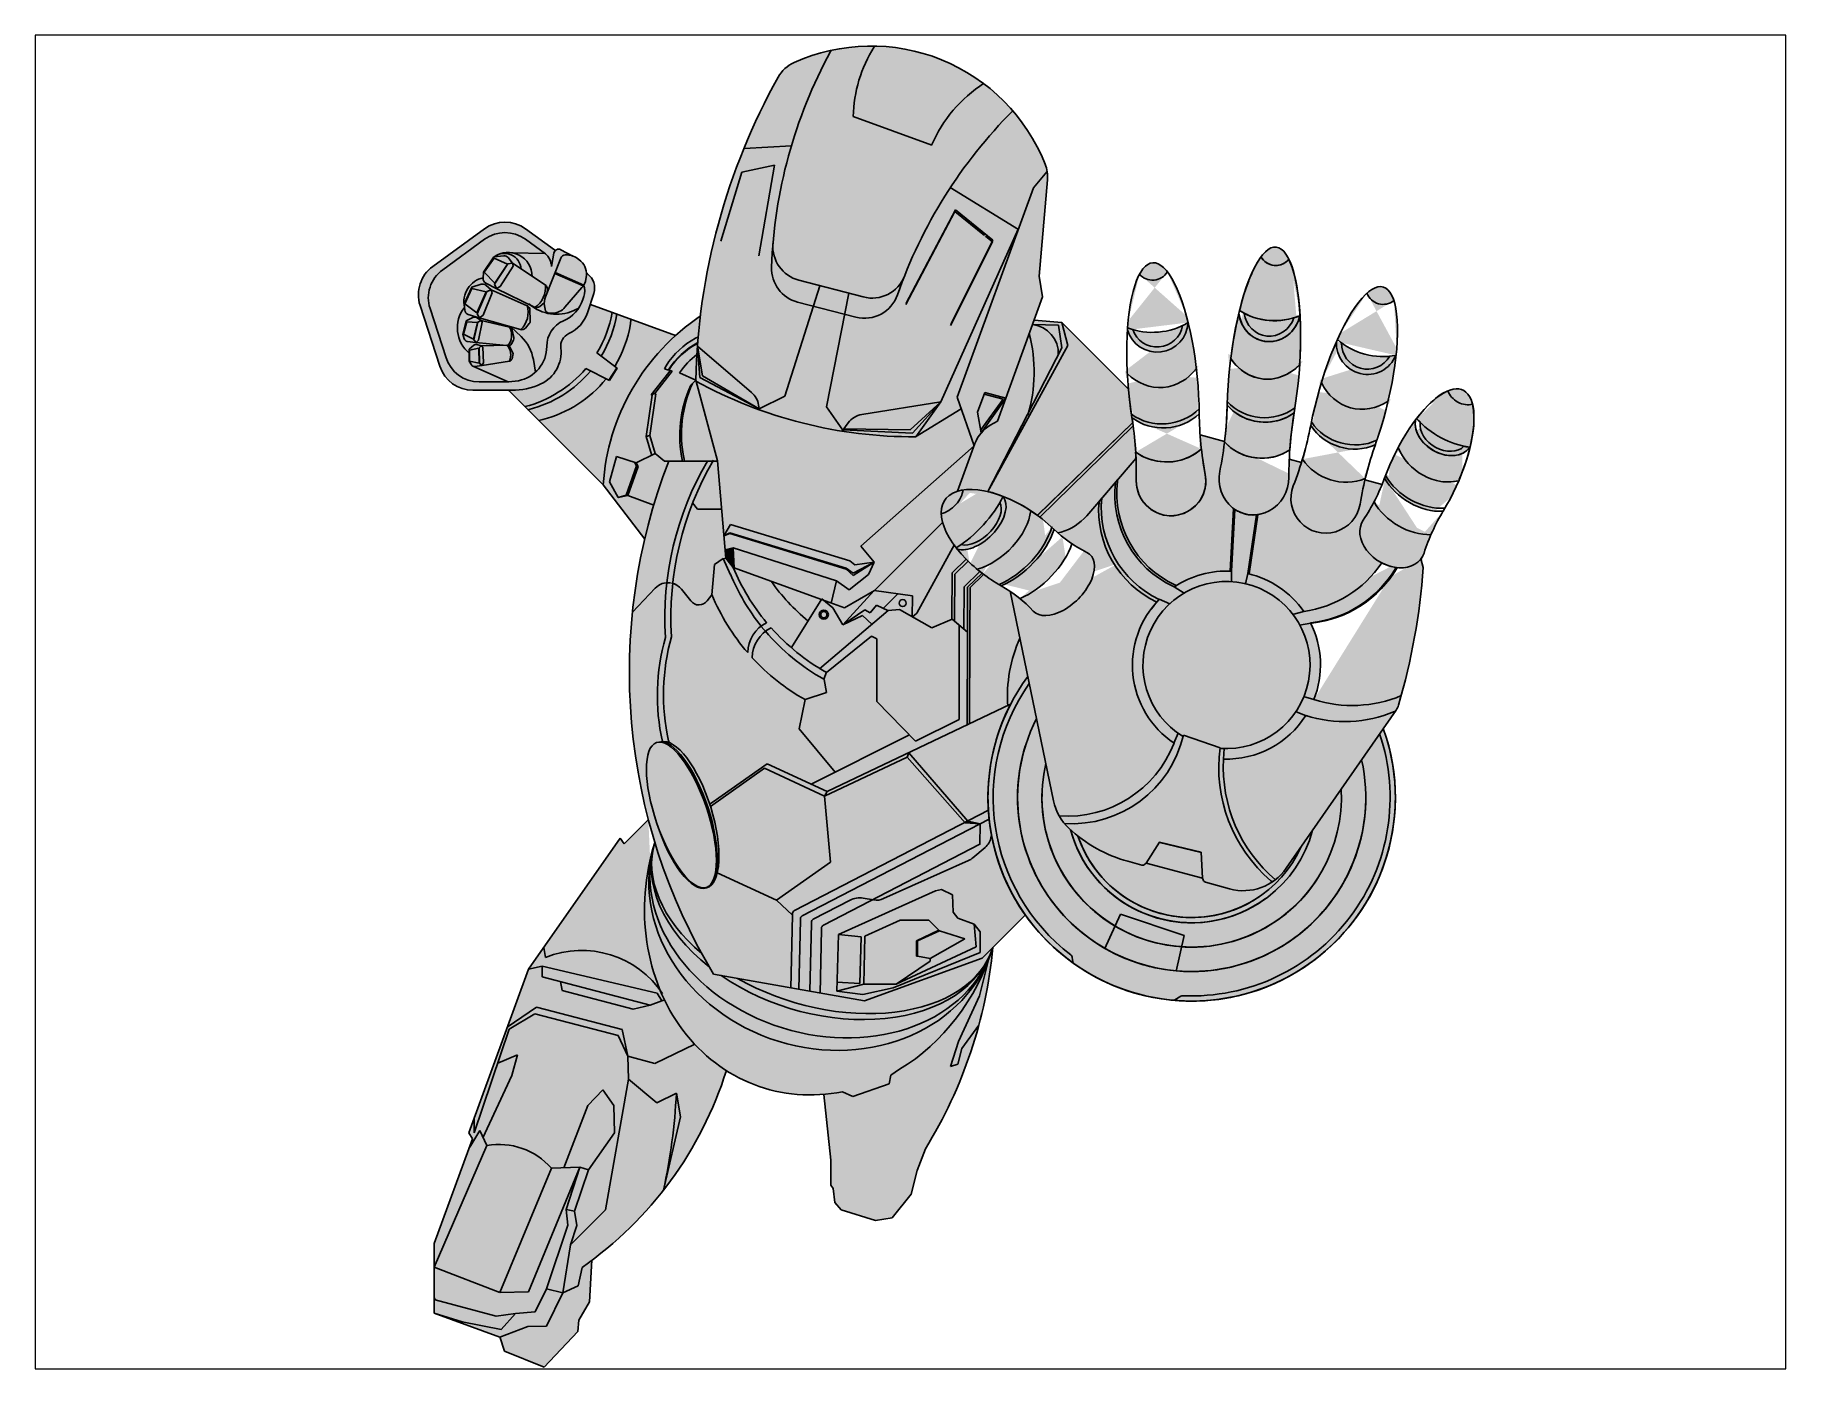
# Paper-space layout 'Layout2' of a CAD drawing. Header units: inches. Extents: x 1.05 to 9.45, y 0.8 to 7.2.
# The model-space entities are those that its viewports show. They can reach past a viewport. Long polylines and large blocks are cut down to what shows.
import ezdxf

# ---------------------------------------------------------------- set-up
doc = ezdxf.new("R2010")
doc.units = ezdxf.units.IN
doc.header["$MEASUREMENT"] = 0

# ---------------------------------------------------------------- blocks, each defined once
blk = doc.blocks.new('punch')
h = blk.add_hatch(color=256)
h.set_gradient(color1=(199, 0, 3), color2=(117, 0, 2), tint=1, name='SPHERICAL')
h.paths.add_polyline_path([(19.80154444484535, 36.975192891578, -0.3279226009111541), (19.91705145078773, 37.18198774184977, 0.2102631833824088), (20.18520833590464, 37.48244859928673), (20.27535062574077, 37.75987804071866, 0.3249196962329338), (20.18453280974008, 38.03938653790615), (20.171058156361, 38.04917644663618, -0.05947489945732324), (20.16742474684785, 37.9900226666552), (20.16233140300438, 37.96205732592973, -0.0922649061001517), (20.12974689587245, 37.87657073774325, -0.1676555301274701), (20.13269214839476, 37.71352549186486), (20.11917996185618, 37.67193925780384, -0.215637852099369), (19.84162297942605, 37.36731011332945, 0.3002593482938336), (19.60000189306852, 36.99876936957889, -0.3619701741188163), (19.19181948144811, 36.50573340607379, -0.04620244177639923), (19.00818903736024, 36.48872875703132), (18.62853969863709, 36.48872875703132, -0.3249196962329062), (18.15301144048951, 36.83422025984385), (17.92343634897249, 37.54077973955129, -0.3249196966931192), (18.10507198164736, 38.09979673441558), (18.70610737698736, 38.53647450843758, -0.3249196962329068), (19.29389262927984, 38.53647450843758), (19.57651701612436, 38.33113587122462), (19.57692713409141, 38.33112595106705, -0.2137575304581394), (19.6682, 38.1463), (19.70189717420367, 38.33684949698505, -0.1608862553541349), (19.72272063478439, 38.37550962921694), (19.71030500077174, 38.3840624450873), (19.71002012717551, 38.38414018186722), (19.29389262614623, 38.68647450843757, 0.3249196962329031), (18.70610737385377, 38.68647450843757), (17.96241350333302, 38.14614928368735, 0.3249196962329126), (17.78077787133168, 37.58713228931239), (18.06484365264564, 36.7128677106876, 0.3249196962329115), (18.54037191079323, 36.36737620787507), (19.0963568252041, 36.36737620787508, 0.1082574476715224), (19.51445428871336, 36.45897403317098, 0.3269012483273452)])
h = blk.add_hatch(color=256)
h.set_gradient(color1=(117, 0, 2), color2=(31, 0, 1), tint=1, name='SPHERICAL')
h.paths.add_polyline_path([(18.6876694145774, 37.98528959368804), (18.6935, 38.06680000000001), (18.8419, 38.28560000000001), (18.84455801475514, 38.28587728028293, -0.06350608740540115), (18.89769405553111, 38.31619408164657, -0.1530054787227385), (19.10352366850455, 38.34257689286437), (19.57651701612437, 38.3311358712246), (19.29389262927984, 38.53647450843758, 0.3249196957726933), (18.7061073776609, 38.53647450892693), (18.10507198164736, 38.09979673441558, 0.3249196966931192), (17.92343634897249, 37.54077973955129), (18.15301144048951, 36.83422025984385, 0.3249196962329062), (18.62853969863709, 36.48872875703132), (19.00818903736024, 36.48872875703132, 0.008526233801482567), (19.04228653552234, 36.48931024578636), (18.53962831219225, 36.71213479512749), (18.54021715463684, 36.71356261496856, -0.1663048805765718), (18.51772353421551, 36.73257604099281), (18.48667742049728, 36.78443285861265), (18.48491812021412, 36.90257996261805, -0.4067802331053075), (18.4186986455503, 37.55834708451643), (18.41681581268595, 37.55851056974574), (18.41876895367821, 37.55917197086426, -0.4153501047406998)])
h = blk.add_hatch(color=256)
h.set_gradient(color1=(199, 0, 3), color2=(138, 0, 5), tint=1, name='SPHERICAL')
h.paths.add_polyline_path([(19.03401671870361, 38.17952462463825), (19.03402533194594, 38.17964777597187), (19.03393119535641, 38.17991932850897), (18.84299724955294, 38.26467925958814), (18.84236565499512, 38.26470806494334), (18.70288965104551, 38.06544248939291), (18.70310669320405, 38.06216230155271), (18.7031217780897, 38.06201359430728), (18.85213902866739, 37.90666780754051), (18.85243510163694, 37.90670298668155)])
h.paths.add_polyline_path([(18.7294564648265, 37.78054926412255), (18.5258913586546, 37.83106804824513), (18.42208732441953, 37.60835921933051), (18.59777798150995, 37.4798147017067)])
h.paths.add_polyline_path([(18.81759862007047, 37.76786224441943), (18.80070661550611, 37.80895324321232), (18.73691865207193, 37.78775452341795), (18.59920117529521, 37.46656047523173), (18.6352709730078, 37.40884713454717), (18.68563893373548, 37.44453562754051)])
h.paths.add_polyline_path([(19.1188, 38.15200000000001), (19.1093, 38.1954), (19.0428, 38.1856), (18.8514, 37.8932), (18.8769, 37.8301), (18.9327, 37.8565)])
h.paths.add_polyline_path([(19.71926198069017, 38.05996323458701), (19.71356348545441, 38.04550436607836), (20.12290719217388, 37.86597911152439, 0.0126101011853032), (20.12974689587245, 37.87657073774325, 0.004304027832558094), (20.12823519237035, 37.88060046748586)])
h.paths.add_polyline_path([(18.60728618687497, 37.34220592541072), (18.45035244467372, 37.35300786082573), (18.40268691811076, 37.17499478875663), (18.54919419996243, 37.10293233241192)])
h.paths.add_polyline_path([(18.67404080365218, 37.34431451236134), (18.65621273806383, 37.37246461364673), (18.61185941665557, 37.34849961823559), (18.55197155837308, 37.09332803492283), (18.58612928302849, 37.05539821688524), (18.61868342037053, 37.08831767377497)])
h.paths.add_polyline_path([(18.62595354721531, 36.97162094597782), (18.49215572615992, 36.94546184945614), (18.49218329499806, 36.78574890229793), (18.63099409129438, 36.75828587111813)])
h.paths.add_polyline_path([(18.68136324433562, 36.98835983677245), (18.66012438919268, 37.00792628144738), (18.62837022397784, 36.97791544146398), (18.63547345564073, 36.75086875947999), (18.67257613831175, 36.72677826781599), (18.69244421131033, 36.76163853424244)])
h = blk.add_hatch(color=256)
h.set_gradient(color1=(199, 0, 3), color2=(117, 0, 2), tint=1, name='INVSPHERICAL')
h.paths.add_polyline_path([(19.1093, 38.19540000000001), (19.1188, 38.152), (18.9327, 37.8565), (18.8769, 37.8301), (18.8514, 37.8932), (19.0428, 38.18560000000001), (19.1093, 38.1954), (19.04410067900472, 38.2750148835498, 0.2522974337376874), (18.98268074577686, 38.30028604526893), (18.84467352288887, 38.2858893299256, 0.00111909996935649), (18.84339999999979, 38.28499999999985, -0.00150206802129692), (18.84455801475512, 38.28587728028293), (18.8419, 38.2856), (18.6935, 38.06680000000001), (18.68686559825941, 37.97405240394973, 0.2979077985388265), (18.72411074094233, 37.90710009420948), (18.87169999999988, 37.82950000000012), (19.42511467465889, 37.56229574294248, 0.01710220466171019), (19.42949434723271, 37.56036289120372, 0.276084856283533), (19.58158683451725, 37.88072131432163, 0.01702775295695528), (19.57771174890527, 37.88349659342058)])
h.paths.add_polyline_path([(18.85229999999999, 37.90649999999999), (18.85218203144108, 37.90662297850435), (18.85202270554683, 37.90665398612522), (18.85213902866739, 37.9066678075405), (18.70313909919884, 38.06199553759696), (18.70312050511446, 38.06195356026074), (18.7031264959951, 38.06186301926209), (18.70265975194884, 38.06249524199627), (18.70134372843515, 38.06386715502878), (18.70310931482481, 38.0657563170634), (18.84250000000001, 38.2649), (19.0342, 38.1798)], flags=16)
h = blk.add_hatch(color=256)
h.set_gradient(color1=(245, 0, 4), color2=(158, 0, 5), tint=1, name='SPHERICAL')
h.paths.add_polyline_path([(18.89769405553111, 38.31619408164657, 0.04408412517762287), (18.84467352288888, 38.2858893299256), (18.98268074577686, 38.30028604526893, -0.2522974337377016), (19.04410067900472, 38.2750148835498), (19.10929999999999, 38.19540000000001), (19.23080700910251, 38.11449158950235, 0.5055162346204577)])
h = blk.add_hatch(color=256)
h.set_gradient(color1=(245, 0, 4), color2=(158, 0, 5), tint=1, name='CYLINDER')
h.paths.add_polyline_path([(18.89769405553096, 38.31619408164651, -0.505516234620678), (19.23080700910251, 38.11449158950235), (19.38961975875688, 38.00874224025736, 0.5396571498785852)])
h = blk.add_hatch(color=256)
h.set_gradient(color1=(117, 0, 2), color2=(31, 0, 1), tint=1, name='SPHERICAL')
h.paths.add_polyline_path([(19.80073856752927, 38.26669487283546, -0.3079072901340552), (19.86582189756446, 38.31102809551479), (19.89203802367466, 38.31104356225585, -0.08060005592382258), (19.97109166376571, 38.29826464169476), (19.8034577348735, 38.3865892994743, 0.5081833693980943), (19.70189717420367, 38.33684949698506), (19.6682, 38.1463, 0.2102689932628437), (19.57950717329448, 38.32896339486749), (19.57651701612435, 38.33113587122461), (19.10352366850455, 38.34257689286437, -0.357160730829532), (19.38961975875688, 38.00874224025736), (19.57771174890527, 37.88349659342058, -0.2872818203098512), (19.60827164508022, 37.81576531883688), (19.60045850664204, 37.75852158401712)])
h.paths.add_polyline_path([(19.56774283978516, 37.5804142424699, -0.04484817704336677), (19.56463737417925, 37.62506453119803), (19.50033684779999, 37.57153488423754, -0.2940773489384745), (19.42511467465889, 37.56229574294248), (19.36605597957594, 37.59081095127546), (19.38746107878404, 37.57514717945507, 0.2853580304263184), (20.01893371490392, 37.52719228702016), (20.05897275530969, 37.54804440713612, 0.0692044575021066), (20.11917996185618, 37.67193925780385), (20.13269214839476, 37.71352549186486, 0.1676555301274701), (20.12974689587246, 37.87657073774325, -0.04129447548689755), (20.10543605522501, 37.84327785666383), (19.86137555050459, 37.56119515168013, -0.2086732413636471), (19.68097874383252, 37.47492045449812), (19.64695353198293, 37.47374086951699, -0.3782235244602576), (19.57541203858873, 37.532610473249)])
h = blk.add_hatch(color=256)
h.set_gradient(color1=(163, 0, 3), color2=(77, 0, 3), tint=1, name='INVSPHERICAL')
h.paths.add_polyline_path([(20.08824924815423, 38.22105736273688), (20.05896396061937, 38.24728256651565, 0.1847907284556997), (19.89203802367466, 38.31104356225585), (19.86582189756444, 38.31102809551479, 0.3079072901340135), (19.80073856752927, 38.26669487283546), (19.71926198069017, 38.05996323458701), (20.13135052987777, 37.87923417859498, 0.08913036079676705), (20.16233140300438, 37.96205732592973), (20.16742474684784, 37.99002266665516, 0.2608415220044544)])
h = blk.add_hatch(color=256)
h.set_gradient(color1=(117, 0, 2), color2=(31, 0, 1), tint=1, name='SPHERICAL')
h.paths.add_polyline_path([(19.84162297942604, 37.36731011332948, 0.1442802853879278), (20.05897275530966, 37.54804440713611), (20.01893371490392, 37.52719228702016, -0.2853580304263262), (19.38746107878403, 37.57514717945507), (19.36605597957589, 37.59081095127548), (18.87169999999979, 37.82950000000007), (18.72411074094233, 37.90710009420948, -0.2979077985388265), (18.68686559825941, 37.97405240394973), (18.68765349165029, 37.98506699438382), (18.68738596392132, 37.98522593148159, 0.415110649692378), (18.41876895367821, 37.55917197086426), (18.41882374216026, 37.55919052413995), (18.4135547074516, 37.61010405390105), (18.52170595672509, 37.85134937982588), (18.6577977216429, 37.89025863102255, -0.2522974337377024), (18.72267283925525, 37.87603685451138), (18.8007066155061, 37.80895324321233), (19.32040585220158, 37.58126862844919, -0.0001513642385298299), (19.32046173210297, 37.58106698199857, -0.2689384837958722), (19.3580206306775, 37.52173158276621), (19.36379680366954, 37.37325061376436, -0.1873738352448172), (19.34729736734524, 37.32532614074979), (19.29413577539512, 37.26246887639668, -0.2940773489385002), (19.22166075613642, 37.24030790513203), (19.08192454061269, 37.27977700918425), (19.23024137146136, 37.13848873221525, -0.1602000335816271), (19.40730870853234, 36.80808454759221), (19.43875349328533, 36.62946898923617, 0.2104040646884053), (19.60000189306852, 36.99876936957892, -0.3002593482938336)])
h = blk.add_hatch(color=256)
h.set_gradient(color1=(219, 0, 4), color2=(128, 0, 4), tint=1)
h.paths.add_polyline_path([(20.10543605522498, 37.84327785666381, 0.02866944533261843), (20.12290719217388, 37.86597911152439), (19.71356348545441, 38.04550436607836), (19.58199842773777, 37.71168257784212, 0.1344261534047008), (19.56774283978516, 37.5804142424699), (19.57541203858873, 37.532610473249, 0.3782235244602576), (19.64695353198293, 37.47374086951699), (19.68097874383241, 37.47492045449811, 0.2086732413637564), (19.86137555050459, 37.56119515168013)])
h.paths.add_polyline_path([(19.58199842773777, 37.71168257784211), (19.60045850664204, 37.75852158401714), (19.60827164508022, 37.81576531883688, 0.2689384837959042), (19.58158683451725, 37.88072131432163, -0.2760848562835345), (19.4294943472327, 37.56036289120372, 0.2755891044248946), (19.50033684779999, 37.57153488423754), (19.56360584512299, 37.62420579194161, 0.004834430109640111), (19.5646377246618, 37.62508185209141, -0.08902370605866201)])
h.paths.add_polyline_path([(19.3580206306775, 37.52173158276621, 0.2689384837958638), (19.32046173210297, 37.58106698199857, -0.2760848562835237), (19.22630952782492, 37.2391649399155, 0.2755891044248975), (19.29413577539512, 37.26246887639668), (19.34729736734524, 37.32532614074979, 0.187373835244786), (19.36379680366954, 37.37325061376436)])
h.paths.add_polyline_path([(19.12885865098141, 37.12398680680814), (19.10525474875839, 37.23290344745852, 0.2689384837958884), (19.06978591491441, 37.27183739263311, -0.2705683728583939), (19.04787624560587, 37.01136757342729, -0.03956902597460164), (19.05397311238615, 37.00755592040824, 0.228851654238891), (19.09183439554532, 37.03309038845855), (19.12291356942551, 37.08644068958263, 0.1873738352447903)])
h.paths.add_polyline_path([(19.11152918084192, 36.90593576335288), (19.06733843711291, 36.99181918581129, 0.1149408725012829), (19.05397311238615, 37.00755592040824, -0.043964643122446), (19.0447725492735, 37.00704453725036, 0.00513304577652685), (19.04787624560587, 37.01136757342729, 0.1091656892364921), (19.02891294251587, 37.01645617347408, -0.2760848562835295), (19.06736900354034, 36.78917787283854, 0.2755891044249223), (19.10092381522747, 36.82153822030605), (19.1149743042495, 36.87317102733471, 0.1873738352447912)])
h = blk.add_hatch(color=256)
h.set_gradient(color1=(163, 0, 3), color2=(77, 0, 3), tint=1, name='INVSPHERICAL')
h.paths.add_polyline_path([(18.42289258825253, 37.60777004599206), (18.41398347673459, 37.60596095011503), (18.41887244700814, 37.55871989984934, 8.649111554410396e-05), (18.4189, 37.5586, 1.139105702297611e-05), (18.41888659660207, 37.55858317541853), (18.42305737309451, 37.51828187455109), (18.42318246034847, 37.51801517053173), (18.4231060842636, 37.51781400931019, 0.001005267600426401), (18.42313481584418, 37.51753400489718), (18.42336684634211, 37.51723467706324), (18.42320567816379, 37.5168859898986, 0.2907452681799935), (18.47037381264015, 37.45849356860209), (18.47034627012565, 37.45862828974351), (18.47069873104978, 37.45862828974349), (18.47096211814739, 37.45829794905985, 0.0002526746082325574), (18.47102936224655, 37.45827595733483), (18.47106768089682, 37.45827928451967), (18.4713888671617, 37.45843858647434), (18.47147921061686, 37.45860288447031), (18.47151518970958, 37.45827347155305), (18.47161896029499, 37.45808605656412), (18.47220127061516, 37.45789982917267), (18.47236742429232, 37.45789982917267), (18.47241352079436, 37.45800389496799), (18.47248782667346, 37.45780818630565), (18.47250523038919, 37.45780262046134), (18.47296667877527, 37.45810796076331), (18.4729877413487, 37.45764830968542), (18.63003427023795, 37.40742360234724), (18.63024793179647, 37.40749729541859), (18.63039920519102, 37.40731231117572), (18.63100561316188, 37.40714102859726), (18.63140034426033, 37.4072371309303), (18.63159594329888, 37.40697428727314), (18.63193587317833, 37.40687827259484), (18.63241446723259, 37.40704634363647), (18.6326520622755, 37.40667598185801), (18.63468461270787, 37.40610187911587), (18.63569975142822, 37.40915094783308), (18.6352709730078, 37.40884713454717), (18.59920117529521, 37.46656047523174), (18.60346696059242, 37.47650942928153), (18.59790158654982, 37.48009699769494), (18.59777798150995, 37.47981470170669)])
h.paths.add_polyline_path([(18.72271750787331, 37.87599845406024), (18.72271750787331, 37.87599842135212, 0.001732586662824574), (18.72234880729635, 37.8763137053902), (18.72130088377446, 37.8763137053902), (18.7209174120482, 37.8774968450658, 0.2398144817745266), (18.65877304062342, 37.8905298657191), (18.65782143074955, 37.88984956432219), (18.65727768705763, 37.89010995078226), (18.52421648213108, 37.85206715039576), (18.52152572285319, 37.85094734490294), (18.41374437067502, 37.61052712221006), (18.41363337884303, 37.60934386945546), (18.41398347673459, 37.60596095011503), (18.42169982109589, 37.60752784112787), (18.5258913586546, 37.83106804824513), (18.72945646482649, 37.78054926412256), (18.59790158654982, 37.48009699769494), (18.60346696059242, 37.47650942928152), (18.73691865207194, 37.78775452341795), (18.80070661550612, 37.80895324321232)])
h.paths.add_polyline_path([(18.80070661550611, 37.80895324321233), (18.81759862007047, 37.76786224441943), (18.68563893373548, 37.44453562754051), (18.63569975142822, 37.40915094783308), (18.63468461270788, 37.40610187911589), (19.22166075613642, 37.24030790513203, 0.01710220466169373), (19.22630952782491, 37.2391649399155, 0.2760848562835245), (19.32046173210297, 37.58106698199857, 0.01702775295699083), (19.31616359559065, 37.58312719681717)])
h = blk.add_hatch(color=256)
h.set_gradient(color1=(117, 0, 2), color2=(31, 0, 1), tint=1, name='SPHERICAL')
h.paths.add_polyline_path([(18.44461972026923, 37.36744267969894), (18.54007049875485, 37.41390534411081, -0.2522974337377069), (18.58983982703728, 37.41185014174543), (18.65621273806382, 37.37246461364673), (19.06634297188215, 37.27279930659823, -0.28728182030985), (19.10525474875839, 37.23290344745852), (19.12885865098141, 37.12398680680814, -0.1873738352448304), (19.1229135694255, 37.08644068958262), (19.09183439554532, 37.03309038845855, -0.2288516542389238), (19.05397311238614, 37.00755592040824, -0.1149408725013534), (19.06733843711291, 36.99181918581129), (19.11152918084192, 36.90593576335288, -0.1873738352447912), (19.1149743042495, 36.87317102733471), (19.10092381522747, 36.82153822030605, -0.2755891044249222), (19.06736900354034, 36.78917787283854, -0.0001374415505071087), (19.06732418204036, 36.78906279393505), (18.67003109921239, 36.72452011016385), (18.56251614051214, 36.71081327062442, -0.125390624920975), (18.54021715463684, 36.71356261496856), (18.53962831219225, 36.7121347951275), (19.04228653552234, 36.48931024578636, 0.03766137192444117), (19.19181948144811, 36.5057334060738, 0.1408397543149257), (19.43875349328533, 36.62946898923617), (19.40730870853234, 36.80808454759221, 0.1602000335816358), (19.23024137146134, 37.13848873221527), (19.08192454061269, 37.27977700918425), (18.63025416159869, 37.40735327937153), (18.47143200007116, 37.45814584790489, -0.297907798538827), (18.42312654821799, 37.51761345046533), (18.41891295539973, 37.5583284761229), (18.4186986455503, 37.55834708451642, 0.4067802331053009), (18.48491812021412, 36.90257996261805), (18.48411878591154, 36.95625984540186), (18.55360200893518, 37.01656595001003, -0.2522974337377119), (18.59572669331943, 37.02600921672472), (18.66012438919268, 37.00792628144738), (18.96436090057428, 37.01505015717312), (18.58261839087201, 37.0536414766469), (18.4586963911314, 37.07047277892045, -0.297907798538825), (18.41527287289695, 37.10810478069712), (18.3961574370955, 37.17517227867583)])
h = blk.add_hatch(color=256)
h.set_gradient(color1=(148, 0, 2), color2=(77, 0, 1), tint=1, name='SPHERICAL')
h.paths.add_polyline_path([(20.53766746044187, 37.48642549112822), (20.22830338168229, 37.5990248073479), (20.22319493730969, 37.59935933706429), (20.18520833590464, 37.48244859928675, -0.2102631833824189), (19.91705145078773, 37.18198774184978, 0.3279226009111512), (19.80154444484535, 36.97519289157801, -0.3269012483273549), (19.51445428871336, 36.45897403317097, -0.1082574476715211), (19.0963568252041, 36.36737620787508), (19.05843979905808, 36.36737620787508), (19.06663682871741, 36.35359204068615), (19.28705590345202, 36.13317296595154, 0.1549908525240869), (20.15929646186179, 36.67950396736781), (20.49232706097677, 36.51318150544733), (20.60426629658273, 36.69027394512437), (20.32134993367868, 36.90565110169256, 0.09190985276364692)])
h = blk.add_hatch(color=256)
h.set_gradient(color1=(163, 0, 3), color2=(77, 0, 3), tint=1, name='INVSPHERICAL')
h.paths.add_polyline_path([(19.06978591491441, 37.27183739263311, 0.01702775295696112), (19.06634297188215, 37.27279930659823), (18.65621273806383, 37.37246461364673), (18.67404080365218, 37.34431451236134), (18.61868342037053, 37.08831767377497), (18.58612928302849, 37.05539821688525), (18.55197155837308, 37.09332803492283), (18.61185941665557, 37.34849961823559), (18.65621273806383, 37.37246461364673), (18.58983982703727, 37.41185014174543, 0.2522974337376864), (18.54007049875485, 37.41390534411081), (18.44461972026923, 37.36744267969893), (18.3961574370955, 37.17517227867582), (18.41527287289695, 37.10810478069711, 0.2979077985387796), (18.4586963911314, 37.07047277892045), (18.58261839087185, 37.05364147664694), (18.96436090057433, 37.01505015717312), (19.02581496516828, 37.01648914001256, -0.1264284532671125), (19.04787624560588, 37.0113675734273, 0.2705683728583853)])
h.paths.add_polyline_path([(18.54919419996243, 37.10293233241191), (18.40268691811076, 37.17499478875663), (18.45035244467372, 37.35300786082573), (18.60728618687498, 37.34220592541072)], flags=16)
h = blk.add_hatch(color=256)
h.set_gradient(color1=(163, 0, 3), color2=(77, 0, 3), tint=1, name='INVSPHERICAL')
h.paths.add_polyline_path([(19.02891294251589, 37.01645617347407, 0.01702775295702398), (19.02581496516828, 37.01648914001256), (18.66012438919267, 37.00792628144738), (18.68136324433562, 36.98835983677246), (18.69244421131033, 36.76163853424244), (18.67257613831175, 36.72677826781599), (18.63547345564072, 36.75086875947998), (18.62837022397784, 36.97791544146398), (18.66012438919268, 37.00792628144738), (18.59572669331943, 37.02600921672472, 0.2522974337376889), (18.55360200893518, 37.01656595001003), (18.48411878591155, 36.95625984540187), (18.48667742049728, 36.78443285861266), (18.51772353421551, 36.73257604099281, 0.2979077985388273), (18.56251614051214, 36.71081327062442), (18.67003109921223, 36.72452011016385), (19.06431643716994, 36.78857416744134, 0.01710220466165479), (19.06736900354034, 36.78917787283854, 0.2760848562835164)])
h.paths.add_polyline_path([(18.63099409129438, 36.75828587111814), (18.49218329499806, 36.78574890229793), (18.49215572615992, 36.94546184945614), (18.62595354721531, 36.97162094597781)], flags=16)
for p, q in [((18.70610737385376, 38.68647450843757), (17.96241350333302, 38.14614928368735)), ((18.70610737698736, 38.53647450843758), (18.10507198164736, 38.09979673441558)), ((19.71023282974708, 38.38398564440315), (19.29389262614623, 38.68647450843757)), ((19.57950717329451, 38.32896339486746), (19.29389262927984, 38.53647450843758)), ((18.6935, 38.0668), (18.8419, 38.2856)), ((18.7016, 38.0636), (18.8425, 38.2649)), ((18.8419, 38.2856), (18.98268074577686, 38.30028604526893)), ((18.84206134259875, 38.26472194382586), (18.84358252704988, 38.26465256663141)), ((18.8425, 38.2649), (19.0342, 38.1798)), ((19.04410067900472, 38.2750148835498), (19.1093, 38.1954)), ((19.0943, 38.3428), (19.578, 38.3311)), ((19.58199842773777, 37.71168257784212), (19.80073856752927, 38.26669487283546)), ((19.70189717420367, 38.33684949698505), (19.6682, 38.1463)), ((19.71030652002094, 38.38406203051206), (19.71001128321376, 38.38414259522219)), ((19.71022253770332, 38.38411925180692), (19.72294571451778, 38.3753545774883)), ((19.9752, 38.2961), (19.8034577348735, 38.3865892994743)), ((19.86582189756444, 38.31102809551479), (19.89203802367466, 38.31104356225585)), ((20.05896396061937, 38.24728256651565), (20.08824924815423, 38.22105736273688)), ((18.68686559825941, 37.97405240394973), (18.6935, 38.0668)), ((18.68722320399684, 37.98532262646768), (18.68809903747024, 37.98480229748748)), ((18.70151311854715, 38.06404840097093), (18.70298820649623, 38.06562673220833)), ((18.70312649599509, 38.06186301926209), (18.70151311854715, 38.06404840097093)), ((18.8523, 37.9065), (18.7016, 38.0636)), ((18.70266553100373, 38.06651129147212), (18.70312649599509, 38.0619670850574)), ((18.70284991700464, 38.06604299538958), (18.70312649599509, 38.06186301926209)), ((18.70312649599509, 38.0619670850574), (18.70303430299828, 38.06175895346314)), ((19.0428, 38.1856), (18.8514, 37.8932)), ((19.0342, 38.1798), (18.8523, 37.9065)), ((18.9327, 37.8565), (19.1188, 38.152)), ((19.03386887302622, 38.18009910756155), (19.03414545201667, 38.17930126979263)), ((19.03405325901986, 38.18004707466389), (19.03400716252509, 38.17938799129115)), ((19.1093, 38.1954), (19.0428, 38.1856)), ((19.1093, 38.1954), (19.57771174890527, 37.88349659342058)), ((19.1188, 38.152), (19.1093, 38.1954)), ((19.71356348545441, 38.04550436607836), (20.12290719217388, 37.86597911152439)), ((19.71926198069017, 38.059963234587), (20.13135052987777, 37.87923417859498)), ((20.16742474684784, 37.99002266665516), (20.16233140300438, 37.96205732592973)), ((20.18453280974009, 38.03938653790614), (20.171058156361, 38.04917644663618)), ((18.4135547074516, 37.61010405390105), (18.52170595672509, 37.85134937982589)), ((18.42208732441954, 37.60835921933051), (18.5258913586546, 37.83106804824513)), ((18.52367282717023, 37.8518408990858), (18.52063045826799, 37.85057476523434)), ((18.52170595672509, 37.85134937982589), (18.6577977216429, 37.89025863102255)), ((18.5258913586546, 37.83106804824513), (18.7294564648265, 37.78054926412255)), ((18.7294564648265, 37.78054926412255), (18.59777798150995, 37.47981470170669)), ((18.73691865207194, 37.78775452341795), (18.59920117529521, 37.46656047523173)), ((18.65707609395031, 37.89020648912629), (18.65758315543644, 37.88996366893844)), ((18.65758315543644, 37.88996366893844), (18.65799802391848, 37.89053603081265)), ((18.65799802391848, 37.89053603081265), (18.65832069941098, 37.89020648912629)), ((18.65832069941098, 37.89020648912629), (18.65878166439506, 37.89053603081265)), ((18.68563893373548, 37.4445356275405), (18.81759862007047, 37.76786224441943)), ((18.72087364792969, 37.87763187213932), (18.72027439344674, 37.87757983924166)), ((18.72110413042537, 37.87692075586529), (18.72087364792969, 37.87763187213932)), ((18.72184167439991, 37.87704216596103), (18.72110413042537, 37.87692075586529)), ((18.72197996389878, 37.8763137053902), (18.72184167439991, 37.87704216596103)), ((18.72271750787331, 37.8763137053902), (18.72197996389878, 37.8763137053902)), ((18.72267283925524, 37.87603685451138), (18.80070661550611, 37.80895324321232)), ((18.72271750787331, 37.87572399921555), (18.72271750787331, 37.8763137053902)), ((18.8717, 37.8295), (18.72411074094233, 37.90710009420948)), ((18.80070661550611, 37.80895324321232), (18.73691865207194, 37.78775452341795)), ((18.80070661550611, 37.80895324321232), (19.31616359559065, 37.58312719681717)), ((18.81759862007047, 37.76786224441943), (18.80070661550611, 37.80895324321232)), ((18.8514, 37.8932), (18.8769, 37.8301)), ((18.8516033177948, 37.90673560635696), (18.85294011625228, 37.90647544186868)), ((18.85183380029048, 37.90663154056165), (18.8527096337566, 37.90673560635696)), ((19.42511467465889, 37.56229574294248), (18.8717, 37.8295)), ((18.8769, 37.8301), (18.9327, 37.8565)), ((19.60827164508022, 37.81576531883688), (19.60045850664204, 37.75852158401712)), ((20.10543605522498, 37.84327785666381), (19.86137555050459, 37.56119515168013)), ((20.18520833590464, 37.48244859928675), (20.27535062574077, 37.75987804071866)), ((17.78077787133168, 37.5871322893124), (18.06484365264564, 36.7128677106876)), ((17.92343634897249, 37.54077973955129), (18.15301144048951, 36.83422025984385)), ((18.4240121973271, 37.60799739528011), (18.4094918002811, 37.60504886439958)), ((18.42312654821799, 37.51761345046533), (18.4135547074516, 37.61010405390105)), ((18.41377877464402, 37.61089389326298), (18.41364048515243, 37.60941962782454)), ((18.41857281049306, 37.5583580106977), (18.41917206497601, 37.55830597779641)), ((18.41861890699511, 37.55912115986575), (18.41907987197919, 37.55927725855872)), ((18.59777798150995, 37.47981470170669), (18.42208732441954, 37.60835921933051)), ((18.42304417085688, 37.51831002362087), (18.42318246034847, 37.51801517053173)), ((18.42318246034847, 37.51801517053173), (18.42304417085688, 37.51765094024813)), ((18.42304417085688, 37.51765094024813), (18.42336684634211, 37.51723467706324)), ((18.42336684634211, 37.51723467706324), (18.42318246034847, 37.51683575818242)), ((18.42318246034847, 37.51683575818242), (18.42350513584097, 37.51624605200413)), ((18.42350513584097, 37.51624605200413), (18.42345903933892, 37.51600323181628)), ((18.59751941783179, 37.4803433524612), (18.60378854163719, 37.47630213072625)), ((19.38746107878404, 37.57514717945507), (19.3412, 37.609)), ((19.3580206306775, 37.52173158276621), (19.36379680366954, 37.37325061376436)), ((19.56360584512299, 37.62420579194161), (19.50033684779999, 37.57153488423754)), ((19.57541203858873, 37.532610473249), (19.56774283978516, 37.5804142424699)), ((19.68097874383241, 37.47492045449811), (19.64695353198293, 37.47374086951699)), ((20.05897275530968, 37.54804440713612), (20.01893371490392, 37.52719228702016)), ((20.11917996185618, 37.67193925780384), (20.13269214839476, 37.71352549186486)), ((20.22925348962508, 37.59896258892728), (20.22304582993422, 37.59936910145524)), ((21.4499, 37.1544), (20.22829959297832, 37.59902618632337)), ((18.3961574370955, 37.17517227867582), (18.44461972026923, 37.36744267969893)), ((18.40268691811076, 37.17499478875663), (18.45035244467372, 37.35300786082573)), ((18.44461972026923, 37.36744267969893), (18.54007049875485, 37.41390534411081)), ((18.45035244467372, 37.35300786082573), (18.60728618687497, 37.34220592541072)), ((18.47024698535824, 37.45911393012284), (18.47047746785393, 37.45798655067119)), ((18.47024698535824, 37.4586282897435), (18.47061575735279, 37.4586282897435)), ((18.47047746785393, 37.45798655067119), (18.47149159081891, 37.45848953535096)), ((18.47116891533369, 37.45803858356885), (18.47061575735279, 37.45873235553881)), ((18.47061575735279, 37.4586282897435), (18.47089233634324, 37.45826405945991)), ((18.47089233634324, 37.45826405945991), (18.47149159081891, 37.45831609235756)), ((18.47144549432414, 37.45854156824862), (18.47116891533369, 37.45803858356885)), ((18.63025416159874, 37.4073532793715), (18.47143200007116, 37.45814584790489)), ((18.47149159081891, 37.45848953535096), (18.47162988031778, 37.4572234014995)), ((18.47149159081891, 37.45831609235756), (18.4717220733146, 37.45789982917267)), ((18.47162988031778, 37.4572234014995), (18.47296667877526, 37.4581079607633)), ((18.4717220733146, 37.45789982917267), (18.47236742429232, 37.45789982917267)), ((18.47236742429232, 37.45789982917267), (18.47241352079436, 37.45800389496799)), ((18.47241352079436, 37.45800389496799), (18.47255181028595, 37.45763966468439)), ((18.47255181028595, 37.45763966468439), (18.47324325776572, 37.45763966468439)), ((18.47296667877526, 37.4581079607633), (18.47301277527004, 37.45710199140376)), ((18.60728618687497, 37.34220592541072), (18.54919419996243, 37.10293233241192)), ((18.61185941665557, 37.34849961823559), (18.55197155837308, 37.09332803492283)), ((18.58983982703727, 37.41185014174543), (18.65621273806383, 37.37246461364673)), ((18.59920117529521, 37.46656047523173), (18.6352709730078, 37.40884713454717)), ((18.65621273806383, 37.37246461364673), (18.61185941665557, 37.34849961823559)), ((18.61868342037054, 37.08831767377498), (18.67404080365218, 37.34431451236134)), ((18.6293260018283, 37.40782683710495), (18.62969477381557, 37.40730650812475)), ((18.62969477381557, 37.40730650812475), (18.63024793179648, 37.40749729541858)), ((18.63024793179648, 37.40749729541858), (18.63061670378374, 37.40704634363647)), ((19.22166075613642, 37.24030790513203), (18.63025416159874, 37.4073532793715)), ((18.63061670378374, 37.40704634363647), (18.63140034426033, 37.4072371309303)), ((18.63140034426033, 37.4072371309303), (18.63172301975283, 37.40680352344862)), ((18.63172301975283, 37.40680352344862), (18.63241446723259, 37.40704634363647)), ((18.63241446723259, 37.40704634363647), (18.63273714271782, 37.4065433589567)), ((18.63619438010937, 37.41063661359294), (18.6335207831944, 37.40260620301706)), ((18.6352709730078, 37.40884713454717), (18.68563893373548, 37.4445356275405)), ((18.65621273806383, 37.37246461364673), (19.06634297188215, 37.27279930659823)), ((18.67404080365218, 37.34431451236134), (18.65621273806383, 37.37246461364673)), ((19.23024137146136, 37.13848873221525), (19.08192454061268, 37.27977700918424)), ((19.10525474875839, 37.23290344745852), (19.12885865098141, 37.12398680680814)), ((19.34729736734524, 37.32532614074979), (19.29413577539512, 37.26246887639668)), ((18.41527287289695, 37.10810478069711), (18.3961574370955, 37.17517227867582)), ((18.54919419996243, 37.10293233241192), (18.40268691811076, 37.17499478875663)), ((18.58261839087193, 37.05364147664692), (18.4586963911314, 37.07047277892045)), ((18.48411878591154, 36.95625984540187), (18.55360200893518, 37.01656595001003)), ((18.49215572615992, 36.94546184945614), (18.62595354721531, 36.97162094597781)), ((18.55197155837308, 37.09332803492283), (18.58612928302849, 37.05539821688524)), ((18.97162212012334, 37.01431610205412), (18.58261839087193, 37.05364147664692)), ((18.58612928302849, 37.05539821688524), (18.61868342037054, 37.08831767377498)), ((18.59572669331943, 37.02600921672472), (18.66012438919268, 37.00792628144738)), ((18.62595354721531, 36.97162094597781), (18.63099409129438, 36.75828587111813)), ((18.66012438919268, 37.00792628144738), (18.62837022397784, 36.97791544146398)), ((18.62837022397784, 36.97791544146398), (18.63547345564073, 36.75086875947999)), ((18.66012438919268, 37.00792628144738), (19.02581496516828, 37.01648914001256)), ((18.68136324433562, 36.98835983677245), (18.66012438919268, 37.00792628144738)), ((18.69244421131033, 36.76163853424244), (18.68136324433562, 36.98835983677245)), ((19.06733843711291, 36.99181918581129), (19.11152918084192, 36.90593576335288)), ((19.12291356942551, 37.08644068958263), (19.09183439554532, 37.03309038845855)), ((18.48667742049728, 36.78443285861267), (18.48411878591154, 36.95625984540187)), ((18.51772353421551, 36.73257604099281), (18.48667742049728, 36.78443285861267)), ((18.49218329499806, 36.78574890229793), (18.49215572615992, 36.94546184945614)), ((18.63099409129438, 36.75828587111813), (18.49218329499806, 36.78574890229793)), ((18.5379166452185, 36.70798436050973), (18.5412355931112, 36.7160321153824)), ((18.67003109921223, 36.72452011016385), (18.56251614051214, 36.71081327062442)), ((18.63547345564073, 36.75086875947999), (18.67257613831175, 36.72677826781599)), ((19.06431643716994, 36.78857416744134), (18.67003109921223, 36.72452011016385)), ((18.67257613831175, 36.72677826781599), (18.69244421131033, 36.76163853424244)), ((19.1149743042495, 36.87317102733471), (19.10092381522747, 36.82153822030605)), ((19.43875349328533, 36.62946898923617), (19.40730870853234, 36.80808454759221)), ((18.53844467736462, 36.71265949140184), (19.04519888784864, 36.48801922225483)), ((18.62853969863709, 36.48872875703132), (19.00818903736024, 36.48872875703132)), ((18.54037191079322, 36.36737620787507), (19.0963568252041, 36.36737620787508)), ((19.06677277515777, 36.35336343245361), (19.0583647875938, 36.36750234753877))]:
    blk.add_line(p, q)
for centre, radius, start, end in [((19, 38.2819660112501), 0.5, 54.00000000000008, 125.9999999999999), ((19.0000000031336, 38.13196601125011), 0.5, 53.99999999999995, 126), ((19.04270730838359, 38.00094789769324), 0.347, 0.3718641588435611, 125.0557100863179), ((18.9899907544004, 38.09270233822451), 0.2418, 3.65102716089807, 127.3186970088229), ((18.9899436335154, 38.23066384721617), 0.07, 39.31520673145359, 95.95547258685873), ((19.4162774642312, 38.13684241194496), 0.2521, 2.149968531273442, 50.33273077304087), ((19.77082763612615, 38.32465968898192), 0.07, 62.21569773727994, 169.9713780307791), ((19.86586319549235, 38.24102810769706), 0.07, 90.03380281584346, 158.4897250990256), ((19.89218551627436, 38.06104360576398), 0.25, 48.15530631788716, 90.033802815851), ((18.25630612947926, 37.74164078649987), 0.5, 125.9999999999997, 198), ((18.39896460712006, 37.69528823673876), 0.5, 125.9999999045988, 198), ((18.76545317345625, 37.63830105374085), 0.3556, 102.6350073472271, 192.9517947060953), ((18.75668719470546, 37.9690579400421), 0.07, 175.9084991862053, 242.2653174661305), ((19.92147080380923, 38.03481840198521), 0.25, 349.6778279256199, 48.15530631788818), ((20.03758649666698, 37.8371322893124), 0.25, 342.0000000000002, 54.0000000000005), ((18.67704003761409, 37.82295533781885), 0.06999999999999999, 49.31520673145349, 105.9554725868587), ((19.23756157551648, 37.84776708592141), 0.3456, 302.962681212814, 6.701920882108205), ((19.53891469758404, 37.82523177720378), 0.07, 352.2277840733374, 56.34136904688697), ((19.91637745996577, 38.00685306125978), 0.25, 319.1333444579922, 349.6778279256193), ((19.89492801932097, 37.7907797404586), 0.25, 341.9999999999992, 21.05616349246661), ((18.78814308406675, 37.26442665846668), 0.4721, 141.455916797203, 230.8529062147344), ((18.49275467728173, 37.52481925667161), 0.06999999999999999, 185.9084991862052, 252.2653174661306), ((18.98738543151509, 37.48887404307863), 0.3456, 313.7355851803017, 16.70192088210831), ((19.28807353781364, 37.51901051681825), 0.06999999999999999, 2.227784073337261, 66.34136904688691), ((19.74178923494373, 38.05934915978195), 0.6, 233.8041705939698, 297.510261488812), ((19.45555067052094, 37.62533263813796), 0.07, 244.2274355088484, 309.7770964257519), ((19.51881966784395, 37.67800354584203), 0.07, 309.7770964257531, 310.8850575606921), ((19.8145863847488, 37.62001555949071), 0.25, 158.4897250990257, 189.1143443895776), ((19.64452823117855, 37.54369884201483), 0.07, 189.1143443895776, 271.985533098851), ((19.67231695524538, 37.7247703562761), 0.25, 271.9855330988439, 319.1333444579926), ((19.64365170370861, 37.82644775499131), 0.5, 293.3247715532573, 342.000000000001), ((19.70968007775706, 37.63695709647422), 0.5, 294.5031170242472, 342.0000000000003), ((18.56304830588246, 37.36670078522497), 0.0525, 59.31520673145372, 115.9554725868587), ((18.83578067441965, 37.16036458240126), 0.2592, 322.962681212814, 25.47167602832643), ((19.05394580035102, 37.22178401342033), 0.0525, 12.22778407333752, 76.34136904688687), ((19.24068811885555, 37.30767228346328), 0.06999999999999999, 254.2274355088484, 319.7770964257521), ((19.29384971080568, 37.3705295478164), 0.06999999999999999, 319.7770964257531, 2.227784073337667), ((20, 37), 0.4, 113.3247715532573, 180.1762751012554), ((18.46576215755698, 37.1224951293558), 0.0525, 195.9084991862055, 262.2653174661305), ((18.58342599896769, 36.98220347602255), 0.04550000000000001, 74.31520673145346, 130.9554725868589), ((18.858023246065, 36.87064862481171), 0.22464, 337.9626812128141, 41.70192088210845), ((19.02688008230455, 36.97100160847383), 0.04550000000000001, 27.22778407333742, 91.341369046887), ((19.04647052869386, 37.05951707164587), 0.0525, 264.2274355088484, 329.7770964257522), ((19.07754970257404, 37.11286737276995), 0.0525, 329.777096425753, 12.22778407333752), ((19.10000425940417, 36.99723108155256), 0.5, 280.581294773689, 0.1762751012552005), ((18.81639581500487, 36.7040559348792), 0.6, 9.984457298637475, 46.39026358642723), ((19.30540555695873, 36.91317512052303), 0.5, 294.7145305549449, 7.125062976499431), ((20, 37), 0.2, 114.5031170242469, 187.1250629765002), ((18.54037191079322, 36.86737620787507), 0.5, 198.0000000000001, 270), ((18.62853969863709, 36.98872875703132), 0.5, 198, 270), ((18.55676202089356, 36.75594795914019), 0.04550000000000001, 210.9084991862051, 277.2653174661305), ((19.05702033701153, 36.83348537898677), 0.04550000000000001, 279.2274355088483, 344.7770964257518), ((19.07107082603356, 36.88511818601543), 0.04550000000000001, 344.7770964257532, 27.22778407333742), ((19.00818903736024, 37.48872875703132), 1, 270, 280.5812947736891), ((19.0963568252041, 37.36737620787508), 1, 270, 294.7145305549449)]:
    blk.add_arc(centre, radius, start, end)

msp = doc.modelspace()

# ---------------------------------------------------------------- hatches: boundary and pattern name
h = msp.add_hatch(color=256)
h.set_gradient(color1=(214, 0, 4), color2=(122, 6, 8), rotation=180, tint=1)
h.paths.add_polyline_path([(23.6747368946666, 41.23278405364783), (23.6747614559133, 41.23293965963035), (23.68404653311945, 41.25044192791884, 0.05216125468500719), (23.15282282765404, 41.07480241055675, 0.1607773958094029), (22.92185012260004, 40.86289695664102, 0.03052214489948729), (22.42942690417964, 39.83977821626332), (23.11295558655796, 39.87995624314816, -0.05245950494307355)])
h = msp.add_hatch(color=256)
h.set_gradient(color1=(214, 0, 4), color2=(122, 6, 8), tint=1, name='INVCYLINDER')
h.paths.add_polyline_path([(26.29263107666555, 40.38142833937128, 0.05354595499509104), (25.87292765495399, 40.77340013970088, 0.1477144052108369), (25.12664474860451, 39.88993484691562), (24, 40.3, -0.1328052256848733), (24.29999857625432, 41.29999770633232), (24.29999857625432, 41.31207299159731, 0.0577093629940486), (23.68442548021725, 41.25052468737935, 0.1046384323455602), (22.84795453961133, 38.47571775056345, 0.3649302893236068), (23.21985758195537, 37.94985297712553), (24.14553751949477, 37.708142993435, 0.3792738326465243), (24.73690116045553, 38.00824649957762, -0.1024076690066608)])
h = msp.add_hatch(color=256)
h.set_gradient(color1=(214, 0, 4), color2=(122, 6, 8), rotation=149.99999999999997, tint=1, name='CURVED')
h.paths.add_polyline_path([(25.87292765495398, 40.77340013970088, 0.1578657199037323), (24.30624903965262, 41.31196797947916), (24.29999857625433, 41.29999344067844), (24.29999857625432, 41.29999770633232, 0.1328052256848733), (24, 40.3), (25.12664474860451, 39.88993484691562, -0.1477144052108363)])
h = msp.add_hatch(color=256)
h.set_gradient(color1=(214, 0, 4), color2=(122, 6, 8), tint=1)
h.paths.add_polyline_path([(25.39639448018, 39.27928904543121), (26.37220696625466, 38.67980289313486), (26.58916371709404, 39.27588666706431), (26.78198416816346, 39.50568113235192), (26.78200041870242, 39.50571204558074), (26.7859752335824, 39.51007945168956, 0.05535752196385864), (26.75678294271929, 39.61652590747178, 0.08376906254927789), (26.29263107666551, 40.38142833937125, 0.05086504839883283)])
h = msp.add_hatch(color=256)
h.set_gradient(color1=(209, 205, 5), color2=(247, 249, 98), rotation=180, tint=1, name='CURVED')
h.paths.add_polyline_path([(23.42774912466358, 37.57708775306421), (23.20219073065207, 37.6353758552416, -0.3519820105219122), (22.82761087315572, 38.13739240749732, -0.06331609754140066), (23.11295558655796, 39.87995624314816), (22.43323486415827, 39.84000204932598), (22.43320893326272, 39.83998784987244), (22.42941261860917, 39.83974321879487, 0.07879169679044755), (21.76387683575113, 37.00096043603328), (22.54110731055908, 36.33633800443587, -0.178133370263744), (22.64239003129039, 36.15559581919123), (22.65101290286266, 36.10154594220953), (23.01661331955526, 36.28213864990194)])
h = msp.add_hatch(color=256)
h.set_gradient(color1=(214, 0, 4), color2=(122, 6, 8), rotation=74.99999999999999, tint=1, name='CYLINDER')
h.paths.add_polyline_path([(25.4946992584519, 36.26887028054939), (25.55202847868831, 36.10339461626073), (25.5552722124066, 36.09965613160787), (25.55332368068031, 36.09965613160787), (25.73620012156985, 35.57179964909951), (25.7376805036371, 35.57144168956847), (25.74947236987949, 35.60383957580266, -0.08969023472927802), (25.83911928920909, 35.75755773364114), (25.78710554669992, 36.05254232590367), (25.88971158969762, 36.33445011213943), (26.19192267931549, 36.25564623773723), (26.72136083917859, 37.71026562695872), (26.66926638587851, 38.00570795286237), (26.79022695303217, 39.38829356200029, 0.05995942106810983), (26.78634316307627, 39.50771968985785), (26.78388793727262, 39.50778599377279), (26.78212459708343, 39.50584848902179), (26.58916371709404, 39.27588666706431), (26.37220775666564, 38.67980506477117), (26.37221086399028, 38.67980049857794), (26.37220969090825, 38.67980121925578), (26.37220810657121, 38.67979858212156), (26.37219897274035, 38.67978093113482)])
h = msp.add_hatch(color=256)
h.set_gradient(color1=(209, 205, 5), color2=(247, 249, 98), rotation=180, tint=1, name='CURVED')
h.paths.add_polyline_path([(24.03949019287325, 37.41900351928437), (23.87939907376371, 37.46037377087374), (23.618, 36.1282), (23.84751602859765, 35.80037607896494), (23.85549493924595, 35.7999751286811), (23.92698785501528, 35.89893610072148, -0.1995247753201528), (24.12313674469795, 36.01954551503143), (25.26, 36.2), (26.37220348807895, 38.67979333692563), (26.37220696625466, 38.67980289313486), (25.39639448018, 39.27928904543121, 0.06157900847836785), (24.63678153923033, 37.73867967347138, -0.3903396521682184)])
h.paths.add_polyline_path([(25.99731602349385, 38.5021850385587), (26.00756412925463, 38.52268125008026), (25.47016412925463, 38.96018125008025), (25.45951035881564, 38.94001529218117)], flags=16)
h = msp.add_hatch(color=256)
h.set_gradient(color1=(209, 205, 5), color2=(247, 249, 98), rotation=149.99999999999997, tint=1, name='CURVED')
h.paths.add_polyline_path([(24.03949019287325, 37.41900351928437), (23.87939907376371, 37.46037377087374), (23.618, 36.1282), (23.85158545971429, 35.79456360097291), (23.92698785501528, 35.89893610072148, -0.1995247753201528), (24.12313674469795, 36.01954551503143), (25.26, 36.2), (26.37220348807895, 38.67979333692563), (26.37220696625466, 38.67980289313486), (25.39639448018, 39.27928904543121, 0.06157900847836785), (24.63678153923033, 37.73867967347138, -0.3903396521682184)])
h = msp.add_hatch(color=256)
h.set_gradient(color1=(209, 205, 5), color2=(247, 249, 98), rotation=29.999999999999996, tint=1)
h.paths.add_polyline_path([(23.21985758195538, 37.94985297712553, -0.3649302893236068), (22.84795453961134, 38.47571775056345, 0.01210664666636152), (22.82761087315572, 38.13739240749732, 0.3519820105219097), (23.20219073065207, 37.6353758552416), (23.42774912466357, 37.5770877530642), (23.5207953776719, 37.8701543271467), (23.52100830118154, 37.87121766001361)])
h = msp.add_hatch(color=256)
h.set_gradient(color1=(209, 205, 5), color2=(247, 249, 98), rotation=149.99999999999997, tint=1, name='INVCYLINDER')
h.paths.add_polyline_path([(25.49469925845191, 36.26887028054941), (26.37220348807891, 38.67979333692555), (25.26, 36.2), (24.90324760452961, 35.70451056184668), (25.5529372151732, 36.10077162971251)])
h = msp.add_hatch(color=256)
h.set_gradient(color1=(255, 5, 9), color2=(148, 0, 2), tint=1, name='CYLINDER')
edge = h.paths.add_edge_path()
edge.add_line((30.36841585903491, 37.88177566312746), (30.36814106323546, 37.88353831827769))
edge.add_line((30.36814106323546, 37.88353831827769), (30.33949148981158, 38.01655836548226))
edge.add_line((30.33949148981158, 38.01655836548226), (30.30638587491276, 38.13148133097054))
edge.add_ellipse((29.89790087951283, 36.57178842647647), major_axis=(0.17582822830463, 1.852737429251853), ratio=0.2687706231377064, start_angle=299.3580511271209, end_angle=336.44044477503695, ccw=False)
edge.add_line((30.30561422609577, 38.13380909790249), (30.26333910986865, 38.23908695295161))
edge.add_line((30.26333910986865, 38.23908695295161), (30.2621168207503, 38.2413068521351))
edge.add_line((30.2621168207503, 38.2413068521351), (30.25932939739651, 38.24650899851149))
edge.add_line((30.25932939739651, 38.24650899851149), (30.25731335568539, 38.25026004586727))
edge.add_ellipse((30.07229708613315, 38.42465403496416), major_axis=(0.04601676708170315, 0.260974054548237), ratio=0.9433962264151146, start_angle=228.1249324029297, end_angle=238.20673398746828, ccw=False)
edge.add_line((30.22490297471252, 38.21812690956292), (30.22403194190478, 38.21725918011366))
edge.add_line((30.22403194190478, 38.21725918011366), (30.22303223794269, 38.21658417251877))
edge.add_ellipse((30.07229708613315, 38.42465403496416), major_axis=(0.04601676708170315, 0.260974054548237), ratio=0.9433962264151146, start_angle=217.1363941807033, end_angle=227.5871756005718, ccw=False)
edge.add_line((30.18424816886711, 38.19039687889939), (30.18401212384126, 38.19023749953188))
edge.add_line((30.18401212384126, 38.19023749953188), (30.18375192000732, 38.19012529467601))
edge.add_ellipse((30.07229708613315, 38.42465403496416), major_axis=(0.04601676708170315, 0.260974054548237), ratio=0.9433962264151146, start_angle=206.6150192121994, end_angle=217.0095615498393, ccw=False)
edge.add_line((30.1414532599288, 38.17188530571978), (30.1402294547842, 38.17135757760069))
edge.add_line((30.1402294547842, 38.17135757760069), (30.13887638395571, 38.17106497664287))
edge.add_ellipse((30.07229708613315, 38.42465403496416), major_axis=(0.04601676708170315, 0.260974054548237), ratio=0.9433962264151146, start_angle=196.114469132759, end_angle=206.0026263818808, ccw=False)
edge.add_line((30.09642349840895, 38.16188455924529), (30.09398888996408, 38.16135807626458))
edge.add_line((30.09398888996408, 38.16135807626458), (30.09145450056681, 38.16132476884403))
edge.add_ellipse((30.07229708613315, 38.42465403496416), major_axis=(0.04601676708170315, 0.260974054548237), ratio=0.9433962264151146, start_angle=185.4361193968771, end_angle=194.9734884282979, ccw=False)
edge.add_line((30.0498114442034, 38.1607410476424), (30.04766939443552, 38.16037767914906))
edge.add_line((30.04766939443552, 38.16037767914906), (30.04202064263482, 38.16144853704458))
edge.add_ellipse((30.07229708613315, 38.42465403496416), major_axis=(0.04601676708170315, 0.260974054548237), ratio=0.9433962264151146, start_angle=174.9704177158362, end_angle=183.6438728128599, ccw=False)
edge.add_line((30.00487296126437, 38.16849078094182), (30.0020787898932, 38.16902048388858))
edge.add_line((30.0020787898932, 38.16902048388858), (29.99972935405732, 38.16996359657633))
edge.add_ellipse((30.07229708613315, 38.42465403496416), major_axis=(0.04601676708170315, 0.260974054548237), ratio=0.9433962264151146, start_angle=163.8208521294579, end_angle=173.7449241201439, ccw=False)
edge.add_line((29.9595007038836, 38.18611221821992), (29.95798299654439, 38.1867214576918))
edge.add_line((29.95798299654439, 38.1867214576918), (29.95665809417749, 38.18759061661398))
edge.add_ellipse((30.07229708613315, 38.42465403496416), major_axis=(0.04601676708170315, 0.260974054548237), ratio=0.9433962264151146, start_angle=152.7530296024436, end_angle=163.0901798754363, ccw=False)
edge.add_line((29.91866840563435, 38.2125125109174), (29.91866592163979, 38.21251414046092))
edge.add_line((29.91866592163979, 38.21251414046092), (29.91866384578485, 38.21251615481176))
edge.add_ellipse((30.07229708613315, 38.42465403496416), major_axis=(0.04601676708170315, 0.260974054548237), ratio=0.9433962264151146, start_angle=142.0380572419288, end_angle=152.7517088675862, ccw=False)
edge.add_line((29.88456841973539, 38.24560139180149), (29.88456412020852, 38.24560556394087))
edge.add_line((29.88456412020852, 38.24560556394087), (29.88456059746694, 38.24561058070039))
edge.add_ellipse((30.07229708613315, 38.42465403496416), major_axis=(0.04601676708170315, 0.260974054548237), ratio=0.9433962264151146, start_angle=131.4303583014295, end_angle=142.0353540766254, ccw=False)
edge.add_line((29.85725486230018, 38.28451373576677), (29.85616189548609, 38.28316205092259))
edge.add_line((29.85616189548609, 38.28316205092259), (29.85305355221852, 38.27943228525742))
edge.add_line((29.85305355221852, 38.27943228525742), (29.85284891704858, 38.27881150439477))
edge.add_line((29.85284891704858, 38.27881150439477), (29.84123700801786, 38.26106549274099))
edge.add_line((29.84123700801786, 38.26106549274099), (29.83413454353304, 38.24976222801383))
edge.add_line((29.83413454353304, 38.24976222801383), (29.79707040440392, 38.19199953678468))
edge.add_line((29.79707040440392, 38.19199953678468), (29.77837129732164, 38.15658296560784))
edge.add_line((29.77837129732164, 38.15658296560784), (29.77228161451935, 38.14472558427574))
edge.add_line((29.77228161451935, 38.14472558427574), (29.74167322777427, 38.08543517619685))
edge.add_line((29.74167322777427, 38.08543517619685), (29.73725944204979, 38.07524920717434))
edge.add_line((29.73725944204979, 38.07524920717434), (29.7308671915318, 38.060350260505))
edge.add_line((29.7308671915318, 38.060350260505), (29.72371373066352, 38.04393108040994))
edge.add_line((29.72371373066352, 38.04393108040994), (29.7108335708057, 38.01346276845567))
edge.add_line((29.7108335708057, 38.01346276845567), (29.68953413538566, 37.96445904666622))
edge.add_line((29.68953413538566, 37.96445904666622), (29.6803153209807, 37.93944038329989))
edge.add_line((29.6803153209807, 37.93944038329989), (29.65862642910276, 37.87998636973636))
edge.add_line((29.65862642910276, 37.87998636973636), (29.63809729892943, 37.82429212418645))
edge.add_line((29.63809729892943, 37.82429212418645), (29.60787690696302, 37.72742621161917))
edge.add_line((29.60787690696302, 37.72742621161917), (29.59228841687249, 37.67698683968357))
edge.add_line((29.59228841687249, 37.67698683968357), (29.58994404490602, 37.66939164555931))
edge.add_line((29.58994404490602, 37.66939164555931), (29.58658575439526, 37.65685945167477))
edge.add_line((29.58658575439526, 37.65685945167477), (29.56051896915137, 37.55925872185674))
edge.add_line((29.56051896915137, 37.55925872185674), (29.54821860894211, 37.51244434766014))
edge.add_line((29.54821860894211, 37.51244434766014), (29.59953786138057, 37.48486861912869))
edge.add_line((29.59953786138057, 37.48486861912869), (29.63509614551296, 37.46552362646496))
edge.add_line((29.63509614551296, 37.46552362646496), (29.64763670843359, 37.45965675986056))
edge.add_line((29.64763670843359, 37.45965675986056), (29.69279498057745, 37.43953761048301))
edge.add_line((29.69279498057745, 37.43953761048301), (29.75659291815893, 37.41560321964141))
edge.add_line((29.75659291815893, 37.41560321964141), (29.81124853591083, 37.39941520180704))
edge.add_line((29.81124853591083, 37.39941520180704), (29.88324438577138, 37.38371456766478))
edge.add_line((29.88324438577138, 37.38371456766478), (29.93642760475315, 37.3754904227019))
edge.add_line((29.93642760475315, 37.3754904227019), (29.99962430471611, 37.37015577167465))
edge.add_line((29.99962430471611, 37.37015577167465), (30.06249586213157, 37.36801674838817))
edge.add_line((30.06249586213157, 37.36801674838817), (30.12481246845494, 37.37137495178509))
edge.add_line((30.12481246845494, 37.37137495178509), (30.19000241241837, 37.3780494788702))
edge.add_line((30.19000241241837, 37.3780494788702), (30.2504662584098, 37.38944494761178))
edge.add_line((30.2504662584098, 37.38944494761178), (30.30961361814159, 37.40324156542326))
edge.add_line((30.30961361814159, 37.40324156542326), (30.41504372606265, 37.43792833611904))
edge.add_line((30.41504372606265, 37.43792833611904), (30.41504186102172, 37.43793454544617))
edge.add_line((30.41504186102172, 37.43793454544617), (30.41508011174277, 37.43794030709932))
edge.add_line((30.41508011174277, 37.43794030709932), (30.4175476264702, 37.43875212565123))
edge.add_line((30.4175476264702, 37.43875212565123), (30.40855748374737, 37.57322869420065))
edge.add_line((30.40855748374737, 37.57322869420065), (30.39438016428466, 37.70347252864679))
edge.add_line((30.39438016428466, 37.70347252864679), (30.39097055257275, 37.73522634169476))
edge.add_line((30.39097055257275, 37.73522634169476), (30.36841585903491, 37.88177566312746))
edge = h.paths.add_edge_path()
edge.add_ellipse((35.26633801903435, 35.23032898158615), major_axis=(0.9203353416351218, 5.219481090964413), ratio=0.9433962264151328, start_angle=94.16579330796043, end_angle=96.40245879521308, ccw=False)
edge.add_line((30.28845273895586, 35.71711844436327), (30.28953241161807, 35.73065744812085))
edge.add_line((30.28953241161807, 35.73065744812085), (30.29135967022826, 35.74384908515295))
edge.add_ellipse((35.26633801903435, 35.23032898158615), major_axis=(0.9203353416351218, 5.219481090964413), ratio=0.9433962264151328, start_angle=90.6185517393198, end_angle=93.87503840690698, ccw=False)
edge.add_line((30.33265066536534, 36.04217208047481), (30.33241737036205, 36.04203427318622))
edge.add_ellipse((29.91418622452218, 36.57472750229577), major_axis=(0.7006242121594157, 0.006015944113945552), ratio=0.9482711689793467, start_angle=296.6474810949239, end_angle=306.18318148137143, ccw=False)
edge.add_line((30.23351493284129, 35.98361263296238), (30.23182529370135, 35.98261456362844))
edge.add_line((30.23182529370135, 35.98261456362844), (30.2299609783834, 35.98189601740923))
edge.add_ellipse((29.91418622452218, 36.57472750229577), major_axis=(0.7006242121594157, 0.006015944113945552), ratio=0.9482711689793467, start_angle=286.89362965832413, end_angle=296.3214451220647, ccw=False)
edge.add_line((30.12324324810493, 35.94076476623447), (30.1222290306393, 35.94037386555457))
edge.add_line((30.1222290306393, 35.94037386555457), (30.12117693672268, 35.94015374403154))
edge.add_ellipse((29.91418622452218, 36.57472750229577), major_axis=(0.7006242121594157, 0.006015944113945552), ratio=0.9482711689793467, start_angle=277.1346784760684, end_angle=286.7166767833056, ccw=False)
edge.add_line((30.00686577373039, 35.916237298074), (30.00620088929609, 35.91609818941456))
edge.add_line((30.00620088929609, 35.91609818941456), (30.0055058180117, 35.91606530723912))
edge.add_ellipse((29.91418622452218, 36.57472750229577), major_axis=(0.7006242121594157, 0.006015944113945552), ratio=0.9482711689793467, start_angle=267.65216544684677, end_angle=277.02249613236893, ccw=False)
edge.add_line((29.89118442709865, 35.91065703312795), (29.88779329567155, 35.91049660673568))
edge.add_line((29.88779329567155, 35.91049660673568), (29.8845237325514, 35.91088881890238))
edge.add_ellipse((29.91418622452218, 36.57472750229577), major_axis=(0.7006242121594157, 0.006015944113945552), ratio=0.9482711689793467, start_angle=248.78271166868728, end_angle=267.10709682208113, ccw=False)
edge.add_line((29.66594425657222, 35.95320390973446), (29.65847977389757, 35.95526910483957))
edge.add_line((29.65847977389757, 35.95526910483957), (29.65144160300439, 35.95857749968419))
edge.add_ellipse((29.91418622452218, 36.57472750229577), major_axis=(0.7006242121594157, 0.006015944113945552), ratio=0.9482711689793467, start_angle=238.7385242263372, end_angle=247.5090119774693, ccw=False)
edge.add_line((29.55547762094156, 36.00368676860472), (29.55069063427647, 36.0059369614807))
edge.add_line((29.55069063427647, 36.0059369614807), (29.54653322465511, 36.00882035388364))
edge.add_ellipse((29.91418622452218, 36.57472750229577), major_axis=(0.7006242121594157, 0.006015944113945552), ratio=0.9482711689793467, start_angle=228.7534350623995, end_angle=237.88319962228212, ccw=False)
edge.add_line((29.45655344476164, 36.07122628387402), (29.45442083063321, 36.0727053691547))
edge.add_line((29.45442083063321, 36.0727053691547), (29.45264008288149, 36.07444787720797))
edge.add_ellipse((29.91418622452218, 36.57472750229577), major_axis=(0.7006242121594157, 0.006015944113945552), ratio=0.9482711689793467, start_angle=218.8051656651736, end_angle=228.329458558702, ccw=False)
edge.add_ellipse((24.36433315309946, 36.19257178335894), major_axis=(0.9203353416349598, 5.219481090964472), ratio=0.9433962264151275, start_angle=275.7898242905022, end_angle=279.02582078711373, ccw=False)
edge.add_line((29.35609569307344, 35.85529929524584), (29.35515718197215, 35.83728304920076))
edge.add_line((29.35515718197215, 35.83728304920076), (29.35316118823313, 35.81974360034295))
edge.add_ellipse((24.36433315309946, 36.19257178335894), major_axis=(0.9203353416349598, 5.219481090964472), ratio=0.9433962264151275, start_angle=273.34692941424146, end_angle=275.4039390253304, ccw=False)
edge.add_ellipse((24.36433315309946, 36.19257178335894), major_axis=(0.9203353416349598, 5.219481090964472), ratio=0.9433962264151275, start_angle=273.30362825228275, end_angle=273.34692941424146, ccw=False)
edge.add_line((29.33322557115944, 35.62655957904423), (29.3342099975865, 35.62648457826881))
edge.add_ellipse((29.86947512695952, 36.05566816988519), major_axis=(0.7006242121594217, 0.006015944113984656), ratio=0.9482711689793363, start_angle=219.715187913061, end_angle=219.7213922681638, ccw=False)
edge.add_line((29.33407922930487, 35.62663127578131), (29.34140992118552, 35.61971789376659))
edge.add_line((29.34140992118552, 35.61971789376659), (29.34612578739784, 35.61520683123998))
edge.add_line((29.34612578739784, 35.61520683123998), (29.41228563710275, 35.55300509685357))
edge.add_line((29.41228563710275, 35.55300509685357), (29.4167699082747, 35.5485258217131))
edge.add_line((29.4167699082747, 35.5485258217131), (29.50727029939731, 35.4870378274108))
edge.add_line((29.50727029939731, 35.4870378274108), (29.61163131269565, 35.43817313252332))
edge.add_line((29.61163131269565, 35.43817313252332), (29.7233687742341, 35.40633391233395))
edge.add_line((29.7233687742341, 35.40633391233395), (29.83874143339796, 35.39243925481098))
edge.add_line((29.83874143339796, 35.39243925481098), (29.95221731942756, 35.3962660303587))
edge.add_line((29.95221731942756, 35.3962660303587), (30.06241297196564, 35.41711373006296))
edge.add_ellipse((29.86947512695952, 36.05566816988519), major_axis=(0.7006242121594217, 0.006015944113984656), ratio=0.9482711689793363, start_angle=285.5175990981928, end_angle=285.782912268967)
edge.add_line((30.06552986709793, 35.41797047863392), (30.17208432956804, 35.45716413866547))
edge.add_line((30.17208432956804, 35.45716413866547), (30.27038177377291, 35.51112219180351))
h = msp.add_hatch(color=256)
h.set_gradient(color1=(255, 5, 9), color2=(148, 0, 2), tint=1, name='CYLINDER')
edge = h.paths.add_edge_path()
edge.add_ellipse((29.89790087951283, 36.57178842647647), major_axis=(0.17582822830463, 1.852737429251853), ratio=0.2687706231377064, start_angle=276.4192546298748, end_angle=443.6544554118088)
edge.add_ellipse((29.97358612601123, 37.36958209987736), major_axis=(0.08422236003916889, 0.8397624528217202), ratio=0.8297982909078603, start_angle=135.1488623346034, end_angle=225.5865143034923)
edge.add_line((29.49756049351437, 36.72953534578447), (29.58295380494693, 36.65343975583298))
edge.add_line((29.58295380494693, 36.65343975583298), (29.68216126014066, 36.5909859193303))
edge.add_line((29.68216126014066, 36.5909859193303), (29.78543868149163, 36.55070340658757))
edge.add_line((29.78543868149163, 36.55070340658757), (29.89404944756077, 36.52973554088351))
edge.add_line((29.89404944756077, 36.52973554088351), (29.94882086283348, 36.52973554088351))
edge.add_line((29.94882086283348, 36.52973554088351), (30.00562092723914, 36.52996073013693))
edge.add_line((30.00562092723914, 36.52996073013693), (30.1147793360011, 36.55138879205004))
edge.add_line((30.1147793360011, 36.55138879205004), (30.22126449484495, 36.59336722702999))
edge.add_line((30.22126449484495, 36.59336722702999), (30.32409610386145, 36.65681766328957))
edge.add_line((30.32409610386145, 36.65681766328957), (30.41139142923186, 36.73142027284891))
edge.add_line((30.41139142923186, 36.73142027284891), (30.41143416722795, 36.73150687585962))
edge.add_line((30.41143416722795, 36.73150687585962), (30.41143126323641, 36.73145431500038))
edge.add_line((30.41143126323641, 36.73145431500038), (30.41241876823603, 36.73229823705019))
h.paths.add_polyline_path([(29.91332348202516, 37.07045489571271), (29.83268942945218, 37.09035949740218), (29.75692114647494, 37.12600263093763), (29.68947323206127, 37.17615275826166), (29.63204659425449, 37.23901701590973), (29.58700282036061, 37.3123004644995), (29.55572709558942, 37.39328552286678), (29.5407323723092, 37.47344630618304), (29.53989174402419, 37.47790800557277), (29.5398780405638, 37.47797945106075), (29.53986965641864, 37.47798078015002), (29.53989915317788, 37.47797870195102), (29.53988806418965, 37.47792753657845), (29.54073237230993, 37.47344630617594), (29.55572709558941, 37.39328552286686), (29.58700282036057, 37.31230046449952), (29.63204659425448, 37.23901701590975), (29.6894732320613, 37.17615275826163), (29.75692114647498, 37.12600263093759), (29.83268942945217, 37.09035949740222), (29.91332348202519, 37.07045489571271), (29.9947749384158, 37.06693054658613), (29.9966965601066, 37.06709051334237), (30.0772438863457, 37.0792470942984), (30.15733256994996, 37.10801447218106), (30.2311977458469, 37.1519554864288), (30.29545513810739, 37.20873029711908), (30.34863380964093, 37.27729953226791), (30.38937261174987, 37.35501708083699), (30.41514718369174, 37.43758389206226), (30.41504372606265, 37.43792833611905), (30.30961361814152, 37.40324156542323), (30.25046625840991, 37.3894449476118), (30.19000241241853, 37.37804947887022), (30.12481246845499, 37.37137495178509), (30.06249586213157, 37.36801674838817), (29.99962430471602, 37.37015577167465), (29.93642760475317, 37.37549042270191), (29.88324438577142, 37.3837145676648), (29.81124853591075, 37.39941520180709), (29.75659291815893, 37.41560321964144), (29.69279498057728, 37.43953761048308), (29.64763670843383, 37.45965675986065), (29.63509614551286, 37.46552362646489), (29.5995378613792, 37.48486861912823), (29.54821860894211, 37.51244434766014), (29.56051896915155, 37.55925872185674), (29.58658575439526, 37.65685945167477), (29.58994404490601, 37.6693916455592), (29.59228841687249, 37.67698683968357), (29.60787690696337, 37.72742621161998), (29.63809729892943, 37.82429212418639), (29.65862642910274, 37.87998636973695), (29.68031532098179, 37.93944038330222), (29.6895341353857, 37.96445904666628), (29.71083357080572, 38.01346276845597), (29.72371373066319, 38.04393108040939), (29.73086719153165, 38.0603502605049), (29.73725944204989, 38.07524920717427), (29.74167322777426, 38.08543517619682), (29.77228161452024, 38.144725584277), (29.7783712973216, 38.15658296560778), (29.79707040440389, 38.19199953678461), (29.83413454353301, 38.24976222801374), (29.8412370080178, 38.26106549274087), (29.85284891704858, 38.27881150439477), (29.85305355221851, 38.27943228525742), (29.85616189548599, 38.28316205092246), (29.85728284147233, 38.28454833793624), (29.85727374130728, 38.2845655359395), (29.85732311887014, 38.28449471818128), (29.85728428240877, 38.28455011995919), (29.85616189548606, 38.28316205092257), (29.85305355221851, 38.27943228525742), (29.85284891704859, 38.27881150439478), (29.84123700801788, 38.261065492741), (29.83413454353299, 38.24976222801369), (29.79707040440395, 38.1919995367847), (29.77837129732151, 38.1565829656076), (29.77228161451782, 38.14472558427358), (29.74167322777428, 38.08543517619686), (29.73725944204983, 38.07524920717373), (29.73086719153156, 38.06035026050446), (29.72371373066341, 38.04393108040969), (29.71083357080563, 38.01346276845555), (29.68953413538567, 37.96445904666624), (29.68031532098085, 37.93944038330064), (29.65862642910282, 37.87998636973646), (29.63809729892943, 37.82429212418642), (29.60787690696325, 37.72742621161893), (29.59228841687249, 37.67698683968357), (29.58994404490602, 37.66939164555931), (29.58658575439526, 37.65685945167477), (29.56051896915137, 37.55925872185674), (29.54821860894211, 37.51244434766014), (29.59953786138057, 37.48486861912869), (29.63509614551296, 37.46552362646496), (29.64763670843359, 37.45965675986056), (29.69279498057745, 37.43953761048301), (29.75659291815893, 37.41560321964141), (29.81124853591083, 37.39941520180704), (29.88324438577138, 37.38371456766478), (29.93642760475315, 37.3754904227019), (29.99962430471611, 37.37015577167465), (30.06249586213157, 37.36801674838817), (30.12481246845494, 37.37137495178509), (30.19000241241837, 37.3780494788702), (30.2504662584098, 37.38944494761178), (30.30961361814159, 37.40324156542326), (30.41504372606265, 37.43792833611904), (30.41504186102172, 37.43793454544617), (30.41508011174277, 37.43794030709932), (30.41761541088288, 37.4387744268935), (30.4176432852917, 37.43832639438279), (30.41526724359653, 37.43796849451142), (30.38937261174988, 37.355017080837), (30.34863380964092, 37.2772995322679), (30.2954551381074, 37.20873029711908), (30.2311977458469, 37.15195548642879), (30.15733256994996, 37.10801447218105), (30.07724388634572, 37.0792470942984), (29.99669656010657, 37.06709051334237), (29.99477493841574, 37.06693054658613)], flags=0)
edge = h.paths.add_edge_path(flags=17)
edge.add_line((30.32409610386143, 36.65681766328954), (30.41139142923186, 36.7314202728489))
edge.add_line((30.41139142923186, 36.7314202728489), (30.41250400446521, 36.73367476238158))
edge.add_ellipse((29.89790087951283, 36.57178842647647), major_axis=(0.17582822830463, 1.852737429251853), ratio=0.2687706231377064, start_angle=276.41925462987484, end_angle=443.6544554118088, ccw=False)
edge.add_line((29.42247013377565, 36.82389335837624), (29.42312710529476, 36.82282425071422))
edge.add_line((29.42312710529476, 36.82282425071422), (29.423227072496, 36.82358804062061))
edge.add_line((29.423227072496, 36.82358804062061), (29.42447149906252, 36.82096696663788))
edge.add_line((29.42447149906252, 36.82096696663788), (29.4975754646092, 36.72952200475959))
edge.add_line((29.4975754646092, 36.72952200475959), (29.58295380494689, 36.65343975583297))
edge.add_line((29.58295380494689, 36.65343975583297), (29.68216126014067, 36.59098591933029))
edge.add_line((29.68216126014067, 36.59098591933029), (29.78543868149159, 36.55070340658757))
edge.add_line((29.78543868149159, 36.55070340658757), (29.89404944756077, 36.52973554088351))
edge.add_line((29.89404944756077, 36.52973554088351), (29.94882086283348, 36.52973554088351))
edge.add_line((29.94882086283348, 36.52973554088351), (30.00562092723914, 36.52996073013693))
edge.add_line((30.00562092723914, 36.52996073013693), (30.1147793360011, 36.55138879205004))
edge.add_line((30.1147793360011, 36.55138879205004), (30.22126449484495, 36.59336722702999))
edge.add_line((30.22126449484495, 36.59336722702999), (30.32409610386143, 36.65681766328954))
h.paths.add_polyline_path([(29.91332348202517, 37.07045489571271), (29.83268942945216, 37.0903594974022), (29.75692114647497, 37.12600263093762), (29.68947323206126, 37.17615275826169), (29.63204659425448, 37.23901701590973), (29.58700282036061, 37.3123004644995), (29.55572709558942, 37.39328552286678), (29.5407323723092, 37.47344630618304), (29.53989174402419, 37.47790800557277), (29.5398780405638, 37.47797945106075), (29.53986965641864, 37.47798078015002), (29.53989915317788, 37.47797870195102), (29.53988806418965, 37.47792753657845), (29.54073237230993, 37.47344630617594), (29.55572709558941, 37.39328552286686), (29.58700282036057, 37.31230046449952), (29.63204659425448, 37.23901701590975), (29.6894732320613, 37.17615275826163), (29.75692114647498, 37.12600263093759), (29.83268942945217, 37.09035949740222), (29.91332348202519, 37.07045489571271), (29.9947749384158, 37.06693054658613), (29.9966965601066, 37.06709051334237), (30.0772438863457, 37.0792470942984), (30.15733256994996, 37.10801447218106), (30.2311977458469, 37.1519554864288), (30.29545513810739, 37.20873029711908), (30.34863380964093, 37.27729953226791), (30.38937261174987, 37.35501708083699), (30.41514718369174, 37.43758389206226), (30.41504372606265, 37.43792833611905), (30.30961361814152, 37.40324156542323), (30.25046625840991, 37.3894449476118), (30.19000241241853, 37.37804947887022), (30.12481246845499, 37.37137495178509), (30.06249586213157, 37.36801674838817), (29.99962430471602, 37.37015577167465), (29.93642760475317, 37.37549042270191), (29.88324438577142, 37.3837145676648), (29.81124853591075, 37.39941520180709), (29.75659291815893, 37.41560321964144), (29.69279498057728, 37.43953761048308), (29.64763670843383, 37.45965675986065), (29.63509614551286, 37.46552362646489), (29.5995378613792, 37.48486861912823), (29.54821860894211, 37.51244434766014), (29.56051896915155, 37.55925872185674), (29.58658575439526, 37.65685945167477), (29.58994404490601, 37.6693916455592), (29.59228841687249, 37.67698683968357), (29.60787690696337, 37.72742621161998), (29.63809729892943, 37.82429212418639), (29.65862642910274, 37.87998636973695), (29.68031532098179, 37.93944038330222), (29.6895341353857, 37.96445904666628), (29.71083357080572, 38.01346276845597), (29.72371373066319, 38.04393108040939), (29.73086719153165, 38.0603502605049), (29.73725944204989, 38.07524920717427), (29.74167322777426, 38.08543517619682), (29.77228161452024, 38.144725584277), (29.7783712973216, 38.15658296560778), (29.79707040440389, 38.19199953678461), (29.83413454353301, 38.24976222801374), (29.8412370080178, 38.26106549274087), (29.85284891704858, 38.27881150439477), (29.85305355221851, 38.27943228525742), (29.85616189548599, 38.28316205092246), (29.85728284147233, 38.28454833793624), (29.85727374130728, 38.2845655359395), (29.85732311887014, 38.28449471818128), (29.85730000457183, 38.28452769165971), (29.8539917451979, 38.28055804250512), (29.8412370080178, 38.26106549274089), (29.83413454353282, 38.24976222801349), (29.79707040440391, 38.19199953678465), (29.7783712973217, 38.15658296560765), (29.77228161451808, 38.14472558427384), (29.74167322777422, 38.08543517619677), (29.73725944204982, 38.07524920717423), (29.73086719153186, 38.06035026050512), (29.72371373066335, 38.04393108040976), (29.71083357080579, 38.01346276845577), (29.68953413538567, 37.96445904666626), (29.68031532098048, 37.93944038329964), (29.65862642910223, 37.87998636973636), (29.63809729892943, 37.82429212418644), (29.60787690696327, 37.72742621161882), (29.59228841687249, 37.67698683968357), (29.58994404490602, 37.66939164555931), (29.58658575439526, 37.65685945167477), (29.56051896915137, 37.55925872185674), (29.54821860894211, 37.51244434766014), (29.59953786138057, 37.48486861912869), (29.63509614551296, 37.46552362646496), (29.64763670843359, 37.45965675986056), (29.69279498057745, 37.43953761048301), (29.75659291815893, 37.41560321964141), (29.81124853591083, 37.39941520180704), (29.88324438577138, 37.38371456766478), (29.93642760475315, 37.3754904227019), (29.99962430471611, 37.37015577167465), (30.06249586213157, 37.36801674838817), (30.12481246845494, 37.37137495178509), (30.19000241241837, 37.3780494788702), (30.2504662584098, 37.38944494761178), (30.30961361814159, 37.40324156542326), (30.41504372606265, 37.43792833611904), (30.41504186102172, 37.43793454544617), (30.41508011174277, 37.43794030709932), (30.41761541088288, 37.4387744268935), (30.4191788611104, 37.41364469103402), (30.41925574184396, 37.41364861554645), (30.422684131644, 37.31236486313265), (30.42281503318917, 37.30787178828545), (30.422909067922, 37.30493794305143), (30.42377275826618, 37.2763987065956), (30.42483474983451, 37.23979275169485), (30.42530541072532, 37.20548434507287), (30.42511766607738, 37.17557928087579), (30.42489419147909, 37.12337244791966), (30.42513250571512, 37.10641018308213), (30.42511977739261, 37.1042401492514), (30.42512123907239, 37.10721209815505), (30.4248941914791, 37.12337244791972), (30.42511766607737, 37.17557928087523), (30.42530541072531, 37.20548434507268), (30.42483474983451, 37.23979275169454), (30.42377275826614, 37.27639870659444), (30.42290906792212, 37.30493794304887), (30.42281503318926, 37.30787178828445), (30.42268413164399, 37.31236486313284), (30.41934777622681, 37.41092967511404), (30.41764328529169, 37.43832639438278), (30.41526724359653, 37.43796849451142), (30.38937261174988, 37.35501708083699), (30.34863380964092, 37.2772995322679), (30.2954551381074, 37.20873029711908), (30.2311977458469, 37.15195548642879), (30.15733256994996, 37.10801447218105), (30.07724388634572, 37.0792470942984), (29.99544464708938, 37.06690156874726)], flags=16)
h = msp.add_hatch(color=256)
h.set_gradient(color1=(128, 0, 2), color2=(61, 0, 1), tint=1, name='INVSPHERICAL')
edge = h.paths.add_edge_path()
edge.add_ellipse((29.89790087951283, 36.57178842647647), major_axis=(0.17582822830463, 1.852737429251853), ratio=0.2687706231377064, start_angle=336.4404447750543, end_angle=383.8889273318969, ccw=False)
edge.add_line((29.85704728256079, 38.28499351040271), (29.85728284147234, 38.28454833793625))
edge.add_line((29.85728284147234, 38.28454833793625), (29.85725486230019, 38.28451373576676))
edge.add_ellipse((30.07229708613315, 38.42465403496416), major_axis=(0.04601676708170314, 0.2609740545482369), ratio=0.9433962264151146, start_angle=131.4303583014295, end_angle=142.0380572419287)
edge.add_line((29.88456841973547, 38.24560139180146), (29.91866384604453, 38.21251615455987))
edge.add_ellipse((30.07229708613315, 38.42465403496416), major_axis=(0.04601676708170314, 0.2609740545482369), ratio=0.9433962264151146, start_angle=152.7517088675862, end_angle=152.7530296024436)
edge.add_line((29.91866840563434, 38.21251251091743), (29.95665809417722, 38.18759061661414))
edge.add_ellipse((30.07229708613315, 38.42465403496416), major_axis=(0.04601676708170314, 0.2609740545482369), ratio=0.9433962264151146, start_angle=163.0901798754363, end_angle=163.8208521294579)
edge.add_line((29.95950070388357, 38.1861122182199), (29.99972935405722, 38.16996359657636))
edge.add_ellipse((30.07229708613315, 38.42465403496416), major_axis=(0.04601676708170314, 0.2609740545482369), ratio=0.9433962264151146, start_angle=173.7449241201438, end_angle=174.9704177158363)
edge.add_line((30.00487296126449, 38.16849078094184), (30.0420206426349, 38.16144853704455))
edge.add_ellipse((30.07229708613315, 38.42465403496416), major_axis=(0.04601676708170314, 0.2609740545482369), ratio=0.9433962264151146, start_angle=183.6438728128599, end_angle=185.4361193968771)
edge.add_line((30.04981144420336, 38.16074104764239), (30.05004429926862, 38.16078054821587))
edge.add_line((30.05004429926862, 38.16078054821587), (30.0914545005667, 38.16132476884401))
edge.add_ellipse((30.07229708613315, 38.42465403496416), major_axis=(0.04601676708170314, 0.2609740545482369), ratio=0.9433962264151146, start_angle=194.9734884282979, end_angle=196.114469132759)
edge.add_line((30.09642349840891, 38.16188455924529), (30.13887638395591, 38.1710649766429))
edge.add_ellipse((30.07229708613315, 38.42465403496416), major_axis=(0.04601676708170314, 0.2609740545482369), ratio=0.9433962264151146, start_angle=206.0026263818808, end_angle=206.6150192121993)
edge.add_line((30.14145325992877, 38.17188530571975), (30.18375192000725, 38.19012529467597))
edge.add_ellipse((30.07229708613315, 38.42465403496416), major_axis=(0.04601676708170314, 0.2609740545482369), ratio=0.9433962264151146, start_angle=217.0095615498393, end_angle=217.1363941807033)
edge.add_line((30.18424816886712, 38.19039687889942), (30.22303223794265, 38.21658417251872))
edge.add_ellipse((30.07229708613315, 38.42465403496416), major_axis=(0.04601676708170314, 0.2609740545482369), ratio=0.9433962264151146, start_angle=227.5871756005718, end_angle=228.1249324029297)
edge.add_line((30.22490297471251, 38.2181269095629), (30.25725933400685, 38.25036055860634))
edge.add_line((30.25725933400685, 38.25036055860634), (30.25725946452816, 38.25036042770956))
edge.add_line((30.25725946452816, 38.25036042770956), (30.25805998693561, 38.25115865389115))
edge.add_line((30.25805998693561, 38.25115865389115), (30.25806151387821, 38.2511712491428))
edge.add_line((30.25806151387821, 38.2511712491428), (30.25801297461711, 38.25125557195381))
edge.add_line((30.25801297461711, 38.25125557195381), (30.25806187856354, 38.25117425731319))
edge.add_line((30.25806187856354, 38.25117425731319), (30.25807377966955, 38.25127242565622))
h = msp.add_hatch(color=256)
h.set_gradient(color1=(128, 0, 2), color2=(61, 0, 1), tint=1, name='INVSPHERICAL')
edge = h.paths.add_edge_path()
edge.add_ellipse((29.89790087951283, 36.57178842647647), major_axis=(0.17582822830463, 1.852737429251853), ratio=0.2687706231377064, start_angle=336.4404447750542, end_angle=383.888927331897)
edge.add_ellipse((30.07229708613315, 38.42465403496416), major_axis=(0.04601676708170314, 0.2609740545482369), ratio=0.9433962264151146, start_angle=131.3206663573025, end_angle=142.0380572419287)
edge.add_line((29.88456841973545, 38.24560139180153), (29.91866384604453, 38.21251615455979))
edge.add_ellipse((30.07229708613315, 38.42465403496416), major_axis=(0.04601676708170314, 0.2609740545482369), ratio=0.9433962264151146, start_angle=152.7517088675862, end_angle=152.7530296024436)
edge.add_line((29.91866840563431, 38.21251251091745), (29.95665809417715, 38.18759061661417))
edge.add_ellipse((30.07229708613315, 38.42465403496416), major_axis=(0.04601676708170314, 0.2609740545482369), ratio=0.9433962264151146, start_angle=163.0901798754363, end_angle=163.8208521294579)
edge.add_line((29.95950070388351, 38.18611221821993), (29.99972935405715, 38.16996359657638))
edge.add_ellipse((30.07229708613315, 38.42465403496416), major_axis=(0.04601676708170314, 0.2609740545482369), ratio=0.9433962264151146, start_angle=173.7449241201438, end_angle=174.9704177158363)
edge.add_line((30.0048729612645, 38.16849078094182), (30.0420206426348, 38.16144853704457))
edge.add_ellipse((30.07229708613315, 38.42465403496416), major_axis=(0.04601676708170314, 0.2609740545482369), ratio=0.9433962264151146, start_angle=183.6438728128599, end_angle=185.4361193968771)
edge.add_line((30.0498114442034, 38.16074104764239), (30.05004429926864, 38.16078054821586))
edge.add_line((30.05004429926864, 38.16078054821586), (30.09145450056666, 38.16132476884401))
edge.add_ellipse((30.07229708613315, 38.42465403496416), major_axis=(0.04601676708170314, 0.2609740545482369), ratio=0.9433962264151146, start_angle=194.9734884282979, end_angle=196.114469132759)
edge.add_line((30.09642349840895, 38.16188455924529), (30.13887638395588, 38.17106497664291))
edge.add_ellipse((30.07229708613315, 38.42465403496416), major_axis=(0.04601676708170314, 0.2609740545482369), ratio=0.9433962264151146, start_angle=206.0026263818808, end_angle=206.6150192121993)
edge.add_line((30.1414532599288, 38.17188530571978), (30.18375192000723, 38.19012529467595))
edge.add_ellipse((30.07229708613315, 38.42465403496416), major_axis=(0.04601676708170314, 0.2609740545482369), ratio=0.9433962264151146, start_angle=217.0095615498393, end_angle=217.1363941807033)
edge.add_line((30.18424816886712, 38.19039687889939), (30.22303223794267, 38.21658417251874))
edge.add_ellipse((30.07229708613315, 38.42465403496416), major_axis=(0.04601676708170314, 0.2609740545482369), ratio=0.9433962264151146, start_angle=227.5871756005718, end_angle=228.1249324029297)
edge.add_line((30.2249029747125, 38.21812690956288), (30.25725933400685, 38.25036055860634))
edge.add_line((30.25725933400685, 38.25036055860634), (30.25725946452816, 38.25036042770956))
edge.add_line((30.25725946452816, 38.25036042770956), (30.25805998693561, 38.25115865389115))
edge.add_line((30.25805998693561, 38.25115865389115), (30.25806151387821, 38.2511712491428))
edge.add_line((30.25806151387821, 38.2511712491428), (30.25801297461711, 38.25125557195381))
edge.add_line((30.25801297461711, 38.25125557195381), (30.25806187856354, 38.25117425731319))
edge.add_line((30.25806187856354, 38.25117425731319), (30.25807384337983, 38.25127295118163))
h = msp.add_hatch(color=256)
h.set_gradient(color1=(209, 205, 5), color2=(247, 249, 98), rotation=149.99999999999997, tint=1)
h.paths.add_polyline_path([(24.63678153923034, 37.73867967347139, -0.0102660730746244), (24.73684997716556, 38.00811690711883), (24.73684995678027, 38.00811691213158, -0.3791941446908838), (24.14553751949477, 37.708142993435), (23.93861810318009, 37.76217299529031), (23.87939907376371, 37.46037377087374), (24.03949019287325, 37.41900351928437, 0.3903396521682284)])
h = msp.add_hatch(color=256)
h.set_gradient(color1=(214, 0, 4), color2=(173, 0, 3), rotation=149.99999999999997, tint=1, name='INVSPHERICAL')
edge = h.paths.add_edge_path()
edge.add_ellipse((28.45, 36.45), major_axis=(-0.1500000000000022, 1.75), ratio=0.2846704711547859, start_angle=299.1933650738846, end_angle=336.2757587215789)
edge.add_arc((28.3, 38.2), 0.2499999999999999, 221.3206663573009, 328.4775185502739, ccw=False)
edge.add_ellipse((28.45, 36.45), major_axis=(-0.1500000000000022, 1.75), ratio=0.2846704711547859, start_angle=383.7242412784217, end_angle=420.8066349261153)
edge.add_arc((28.3, 38.2), 1.000000000000001, 249.0189952590074, 295.476221783778)
edge.add_line((28.7301364794841, 37.29723612776262), (28.72994110448038, 37.29868761427324))
edge.add_line((28.72994110448038, 37.29868761427324), (28.73227007981131, 37.29825581338169))
edge.add_arc((28.30000000000005, 38.20000000000002), 1.000000000000001, 295.6117116047818, 300.779189648565)
edge = h.paths.add_edge_path()
edge.add_ellipse((28.386, 37.2036), major_axis=(0.08620000000000161, -0.7918999999999912), ratio=0.8787592097383853, start_angle=313.2324634813651, end_angle=403.6701154502542)
edge.add_ellipse((28.45, 36.45), major_axis=(-0.1500000000000022, 1.75), ratio=0.2846704711547859, start_angle=276.2545685763993, end_angle=299.1933650738846)
edge.add_arc((28.2999999999991, 38.19999999999946), 1.000000000000001, 300.59820804851324, 300.77918964862863, ccw=False)
edge.add_arc((28.3655, 37.35999999999999), 0.4440000000000016, 196.4760793437651, 357.3203232971943, ccw=False)
edge.add_ellipse((28.45, 36.45), major_axis=(-0.1500000000000022, 1.75), ratio=0.2846704711547859, start_angle=421.9926030537781, end_angle=443.489769358333)
edge = h.paths.add_edge_path()
edge.add_arc((33.96982050457878, 36.08315062690367), 5.000000000000001, 180.6182248079199, 186.4024655129938, ccw=False)
edge.add_ellipse((28.46552756886565, 36.45539843880858), major_axis=(0.6973440730752684, 0.0609199782238522), ratio=0.8962577071082961, start_angle=224.2885867591593, end_angle=311.689469456595, ccw=False)
edge.add_arc((23.06634988022832, 35.19117977179094), 5, 3.312891479068014, 9.023412094184891, ccw=False)
edge.add_ellipse((28.51162944051437, 35.96583461291752), major_axis=(0.6973440730752684, 0.0609199782238522), ratio=0.8962577071082961, start_angle=225.1986090070495, end_angle=309.9203041082171)
h = msp.add_hatch(color=256)
h.set_gradient(color1=(153, 0, 3), color2=(56, 0, 1), rotation=165.00000000000003, tint=1, name='SPHERICAL')
edge = h.paths.add_edge_path()
edge.add_ellipse((28.45, 36.45), major_axis=(-0.1500000000000022, 1.75), ratio=0.2846704711547859, start_angle=336.2757587215789, end_angle=383.7242412784217)
edge.add_arc((28.29999999999999, 38.2), 0.2499999999999999, 221.3206663573032, 328.4775185502756)
h = msp.add_hatch(color=256)
h.set_gradient(color1=(209, 205, 5), color2=(247, 249, 98), rotation=149.99999999999997, tint=1, name='CYLINDER')
h.paths.add_polyline_path([(23.87939907376371, 37.46037377087374), (23.93861810318009, 37.76217299529031), (23.52112343255588, 37.87118759735212), (23.42774912466357, 37.5770877530642)])
h = msp.add_hatch(color=256)
h.set_gradient(color1=(153, 0, 3), color2=(56, 0, 1), rotation=165.00000000000003, tint=1, name='SPHERICAL')
edge = h.paths.add_edge_path()
edge.add_ellipse((31.15244933319133, 36.15616721486757), major_axis=(0.4575813577020323, 1.695765107874193), ratio=0.2846704711547859, start_angle=336.2757587215791, end_angle=383.7242412784213)
edge.add_arc((31.61003069089336, 37.85193232274175), 0.2500000000000012, 201.3206663573023, 308.4775185502756)
h.paths.add_polyline_path([(31.70544646260337, 36.85646438864667), (31.7054550350507, 36.85649563739099, -0.1854926248797012), (31.01439048799686, 37.04868096190045), (31.01438044245795, 37.04865144880419, 0.7780486543594181)])
edge = h.paths.add_edge_path()
edge.add_ellipse((31.15244933319133, 36.15616721486757), major_axis=(0.4575813577020323, 1.695765107874193), ratio=0.2846704711547859, start_angle=257.1263767518266, end_angle=276.2545685763989)
edge.add_ellipse((31.35005538547125, 36.88620886306467), major_axis=(-0.1898442475878472, -0.7736247227550257), ratio=0.8787592097383853, start_angle=313.232463481365, end_angle=403.6701154502542, ccw=False)
edge.add_ellipse((31.15244933319133, 36.15616721486757), major_axis=(0.4575813577020323, 1.695765107874193), ratio=0.2846704711547859, start_angle=443.4897693583332, end_angle=462.6025465902358)
edge.add_ellipse((31.17321064610989, 36.21554749682966), major_axis=(0.6761249393011375, -0.1812596658251167), ratio=0.8962577071082962, start_angle=225.1986090070495, end_angle=313.5301037131876)
edge = h.paths.add_edge_path()
edge.add_ellipse((31.04476774858257, 35.6801220633084), major_axis=(0.6761249393011375, -0.1812596658251167), ratio=0.8962577071082962, start_angle=225.2517149425126, end_angle=309.9203041082171, ccw=False)
edge.add_line((30.45340335527382, 35.3773552271094), (30.45190571294601, 35.37731766018275))
edge.add_arc((25.66293116787537, 36.81457992110303), 5.000000000000012, 338.6843756718105, 343.2945006401133, ccw=False)
edge.add_arc((30.78668791482798, 34.81530085152374), 0.500000000000001, 158.684375691349, 170.6691163212436)
edge.add_line((30.29330368230155, 34.89636871873576), (30.29330361652599, 34.89636831842049))
edge.add_arc((30.7866878628584, 34.81530053523169), 0.5000000000001416, 170.6691260787033, 350.6691260787371)
edge.add_arc((36.21391405424129, 33.92355176592049), 4.999999999999993, 166.4024655129901, 170.6690894491677, ccw=False)
h = msp.add_hatch(color=256)
h.set_gradient(color1=(214, 0, 4), color2=(173, 0, 3), rotation=149.99999999999997, tint=1, name='INVSPHERICAL')
edge = h.paths.add_edge_path()
edge.add_ellipse((31.15244933319133, 36.15616721486757), major_axis=(0.4575813577020323, 1.695765107874193), ratio=0.2846704711547859, start_angle=299.1933650738849, end_angle=336.2757587215791)
edge.add_arc((31.61003069089337, 37.85193232274175), 0.2500000000000011, 201.3206663573004, 308.4775185502727, ccw=False)
edge.add_ellipse((31.15244933319133, 36.15616721486757), major_axis=(0.4575813577020323, 1.695765107874193), ratio=0.2846704711547859, start_angle=383.7242412784213, end_angle=420.8066349261153)
edge.add_arc((31.61003069089335, 37.85193232274177), 1, 229.0189952590085, 275.475743900474)
edge.add_line((31.7054550350507, 36.85649563739099), (31.70581400566071, 36.85780417629172))
edge.add_line((31.70581400566071, 36.85780417629172), (31.70663928195448, 36.85660987241062))
edge.add_arc((31.61003069089334, 37.85193232274175), 1, 275.5439112043618, 280.7791896485699)
edge = h.paths.add_edge_path()
edge.add_ellipse((31.15244933319133, 36.15616721486757), major_axis=(0.4575813577020323, 1.695765107874193), ratio=0.2846704711547859, start_angle=276.2545685763989, end_angle=299.1933650738849)
edge.add_arc((31.61003069089385, 37.85193232274185), 1, 280.59820804842445, 280.77918964854007, ccw=False)
edge.add_arc((31.38428363716127, 37.04018820189376), 0.4440000000000009, 176.4760793437686, 337.320323297194, ccw=False)
edge.add_ellipse((31.15244933319133, 36.15616721486757), major_axis=(0.4575813577020323, 1.695765107874193), ratio=0.2846704711547859, start_angle=421.9926030537786, end_angle=443.4897693583332)
edge.add_ellipse((31.35005538547125, 36.88620886306467), major_axis=(-0.1898442475878472, -0.7736247227550257), ratio=0.8787592097383853, start_angle=313.2324634813651, end_angle=403.6701154502542)
edge = h.paths.add_edge_path()
edge.add_ellipse((31.16888684988817, 36.15592934665082), major_axis=(0.6761249393011375, -0.1812596658251167), ratio=0.8962577071082962, start_angle=224.2885867591593, end_angle=311.689469456595, ccw=False)
edge.add_arc((25.66293116787539, 36.81457992110309), 5.000000000000012, 343.3135159560713, 349.0234120231652, ccw=False)
edge.add_ellipse((31.04476774858257, 35.6801220633084), major_axis=(0.6761249393011375, -0.1812596658251167), ratio=0.8962577071082962, start_angle=225.1986090070495, end_angle=225.2517149425126)
edge.add_ellipse((31.04476774858257, 35.6801220633084), major_axis=(0.6761249393011375, -0.1812596658251167), ratio=0.8962577071082962, start_angle=225.2517149425126, end_angle=309.9203041082171)
edge.add_arc((36.21391405424141, 33.92355176592101), 4.999999999999993, 160.6182262500479, 166.4024655129972, ccw=False)
h = msp.add_hatch(color=256)
h.set_gradient(color1=(122, 0, 2), color2=(36, 0, 1), tint=1, name='SPHERICAL')
h.paths.add_polyline_path([(20.22856044690146, 36.64491208138246), (20.15929646186179, 36.67950396736781, -0.1549908525240854), (19.28705590345203, 36.13317296595154), (19.33130416579777, 36.0889247036058), (19.34826808316884, 36.09292048678476, 0.1565449459458334)])
h.paths.add_polyline_path([(20.60551881168033, 37.46172961892268), (20.53766746044187, 37.48642549112822, -0.09190985276364692), (20.32134993367868, 36.90565110169256), (20.38235648981621, 36.85920833515179, 0.09534739785223799)])
h.paths.add_polyline_path([(20.6108, 36.68529999999999), (20.60426629658273, 36.69027394512436), (20.49232706097676, 36.51318150544733), (20.5009, 36.5089)])
edge = h.paths.add_edge_path()
edge.add_arc((23.06634988022827, 35.19117977179123), 5.000000000000001, 7.643741301653087, 8.19533647847235)
edge.add_line((28.01528906393247, 35.90392162968734), (26.64735237237194, 34.57134708661411))
edge.add_ellipse((26.26899827753213, 34.14139541141724), major_axis=(-0.9501053488062664, 0.6522951355999266), ratio=0.4942524922459207, start_angle=264.6322143439453, end_angle=266.5891625197044, ccw=False)
edge.add_line((26.67886394131101, 34.54790679310941), (28.02192129496873, 35.85624514707948))
edge = h.paths.add_edge_path()
edge.add_arc((25.85053995324225, 33.10691771417405), 4.468099999999998, 149.8305764799501, 183.5644977871067, ccw=False)
edge.add_line((21.9876748359955, 35.3524), (21.90719999999999, 35.3524))
edge.add_arc((25.76275620924194, 33.09439115870292), 4.468099999999996, 149.6446011101613, 183.5644977871069)
edge.add_arc((24.26001060964148, 31.98474988078768), 3.071500000000006, 164.286419241059, 192.4232018873283)
edge.add_ellipse((21.56565, 30.26935), major_axis=(-0.3314338777463513, 1.048881110842414), ratio=0.366438098681469, start_angle=343.61087968478483, end_angle=356.19832169761156, ccw=False)
edge.add_line((21.35613100963683, 31.30988076846485), (21.35620413702089, 31.31039221465483))
edge.add_line((21.35620413702089, 31.31039221465483), (21.348348886821, 31.33785517640861))
edge.add_line((21.348348886821, 31.33785517640861), (21.34788309247958, 31.33800056444778))
edge.add_arc((24.3477943536418, 31.99727643625882), 3.071500000000005, 164.2864192410589, 192.3945817878931, ccw=False)
edge = h.paths.add_edge_path()
edge.add_line((22.76500184302193, 31.00505496956663), (21.98700452360396, 30.45656228221484))
edge.add_line((21.98700452360396, 30.45656228221484), (21.9391091797836, 30.42456978072714))
edge.add_ellipse((21.56565, 30.26935), major_axis=(-0.3314338777463513, 1.048881110842414), ratio=0.366438098681469, start_angle=270.00044151289865, end_angle=271.8484680722334, ccw=False)
edge.add_line((21.94999744600758, 30.39080808252086), (21.95001146447291, 30.39080808252085))
edge.add_line((21.95001146447291, 30.39080808252085), (22.72700285230311, 30.93859158218508))
edge.add_line((22.72700285230311, 30.93859158218508), (23.58990511640499, 30.53958343635588))
edge.add_line((23.58990511640499, 30.53958343635588), (23.5899051784844, 30.5395834657469))
edge.add_line((23.5899051784844, 30.5395834657469), (23.62776361388209, 30.60611178816063))
edge.add_line((23.62776361388209, 30.60611178816063), (22.76500184302193, 31.00505496956663))
h.paths.add_polyline_path([(24.7734, 31.09990000000001), (24.79808612491246, 31.16275543451606), (23.6277, 30.606), (23.58990560867641, 30.53958422171984), (23.5899056567212, 30.53958369216444)])
h.paths.add_polyline_path([(24.79857090561937, 31.16298604583943), (24.79808612491246, 31.16275543451606), (24.7734, 31.09990000000001), (25.60645892230278, 30.16231088102337), (25.6448938395419, 30.1821772796727)])
h = msp.add_hatch(color=256)
h.set_gradient(color1=(209, 205, 5), color2=(247, 249, 98), rotation=149.99999999999997, tint=1, name='CYLINDER')
h.paths.add_polyline_path([(23.01661331955526, 36.28213864990194), (22.65124107123538, 36.10165864871192), (22.65117653950583, 36.10101363761602), (22.65120000000009, 36.10099999999994), (22.65117641953469, 36.10101243847383), (22.64999785638046, 36.08923239915168, 0.04770484230233563), (23.84826004232434, 35.78004341146219), (23.85151173786267, 35.79466889987779), (23.618, 36.12819999999999), (23.87939907376372, 37.46037377087374), (23.42774912466357, 37.57708775306421)])
h = msp.add_hatch(color=256)
h.set_gradient(color1=(148, 0, 2), color2=(77, 0, 1), tint=1)
edge = h.paths.add_edge_path()
edge.add_line((28.80901037466554, 37.33915419552921), (28.80897737980947, 37.33922010546117))
edge.add_arc((28.29999999999997, 38.19999999999998), 1.000000000000001, 295.4763103457643, 300.5957375051677, ccw=False)
edge.add_arc((28.3655, 37.36000000000001), 0.3700000000000004, 198.6836931100809, 350.2336759493178, ccw=False)
edge.add_arc((28.29999999999989, 38.20000000000003), 1.000000000000001, 249.0189952590137, 253.44105871364349, ccw=False)
edge.add_ellipse((28.45, 36.45), major_axis=(-0.1500000000000022, 1.75), ratio=0.2846704711547859, start_angle=420.8066349261153, end_angle=421.9926030537781)
edge.add_arc((28.3655, 37.36), 0.4440000000000017, 196.4760793437671, 357.3089733168735)
edge = h.paths.add_edge_path()
edge.add_ellipse((29.98218565656081, 37.5364072560449), major_axis=(0.06810481528101389, 0.3862416007313854), ratio=0.9433962264150799, start_angle=108.6836931100843, end_angle=260.2328243998436, ccw=False)
edge.add_ellipse((30.07229708613315, 38.42465403496416), major_axis=(0.1840670683269429, 1.043896218192941), ratio=0.943396226415092, start_angle=159.0189952590085, end_angle=163.4410587136366, ccw=False)
edge.add_ellipse((29.89790087951283, 36.57178842647647), major_axis=(0.17582822830463, 1.852737429251853), ratio=0.2687706231377064, start_angle=420.9713209795909, end_angle=422.1572891072536)
edge.add_line((29.53970692185335, 37.47888896348523), (29.53987814525895, 37.47798018206739))
edge.add_line((29.53987814525895, 37.47798018206739), (29.53989915317787, 37.47797870195097))
edge.add_line((29.53989915317787, 37.47797870195097), (29.53988806418965, 37.47792753657845))
edge.add_line((29.53988806418965, 37.47792753657845), (29.54073237230993, 37.47344630617594))
edge.add_line((29.54073237230993, 37.47344630617594), (29.5554241931576, 37.39490481891841))
edge.add_ellipse((29.98218565656081, 37.5364072560449), major_axis=(0.08172577833717275, 0.4634899208776639), ratio=0.9433962264150948, start_angle=116.9717150675466, end_angle=117.3746005579184)
edge.add_line((29.55631707548966, 37.39175783463553), (29.58677715716529, 37.31288479458861))
edge.add_ellipse((29.98218565656081, 37.5364072560449), major_axis=(0.08172577833717275, 0.4634899208776639), ratio=0.9433962264150948, start_angle=127.8508675907438, end_angle=128.0052724763748)
edge.add_line((29.58732773086799, 37.31177185509562), (29.63111518157274, 37.24053236703319))
edge.add_ellipse((29.98218565656081, 37.5364072560449), major_axis=(0.08172577833717275, 0.4634899208776639), ratio=0.9433962264150948, start_angle=138.473203822849, end_angle=138.9218991803102)
edge.add_line((29.63326515388627, 37.23768307316853), (29.68753154924807, 37.17827829535217))
edge.add_ellipse((29.98218565656081, 37.5364072560449), major_axis=(0.08172577833717275, 0.4634899208776639), ratio=0.9433962264150948, start_angle=149.1034751489639, end_angle=149.8456200048022)
edge.add_line((29.69187257634276, 37.17436875319262), (29.75262826429327, 37.12919455451112))
edge.add_ellipse((29.98218565656081, 37.5364072560449), major_axis=(0.08172577833717275, 0.4634899208776639), ratio=0.9433962264150948, start_angle=159.518449096203, end_angle=160.8895372113059)
edge.add_line((29.76181086145136, 37.12370239715899), (29.82846915049067, 37.09234481316584))
edge.add_ellipse((29.98218565656081, 37.5364072560449), major_axis=(0.08172577833717275, 0.4634899208776639), ratio=0.9433962264150948, start_angle=170.3705186679232, end_angle=171.5586115724952)
edge.add_line((29.83715731592168, 37.08925659487245), (29.90921560487741, 37.07146892955828))
edge.add_ellipse((29.98218565656081, 37.5364072560449), major_axis=(0.08172577833717275, 0.4634899208776639), ratio=0.9433962264150948, start_angle=181.1452460345407, end_angle=182.2238138032959)
edge.add_line((29.91748827610324, 37.07027468790523), (29.99298799512643, 37.06700786640705))
edge.add_ellipse((29.98218565656081, 37.5364072560449), major_axis=(0.08172577833717275, 0.4634899208776639), ratio=0.9433962264150948, start_angle=191.9783363533737, end_angle=192.6027485394282)
edge.add_line((29.99783357021104, 37.06726211624996), (30.07470996144538, 37.07886466244591))
edge.add_ellipse((29.98218565656081, 37.5364072560449), major_axis=(0.08172577833717275, 0.4634899208776639), ratio=0.9433962264150948, start_angle=202.592028283837, end_angle=203.240445108136)
edge.add_line((30.07962793536946, 37.08010343050061), (30.15495586363047, 37.10716077343447))
edge.add_ellipse((29.98218565656081, 37.5364072560449), major_axis=(0.08172577833717275, 0.4634899208776639), ratio=0.9433962264150948, start_angle=213.441723008909, end_angle=214.0867115538923)
edge.add_line((30.15955917828295, 37.10933903991268), (30.22793410555843, 37.15001400774586))
edge.add_ellipse((29.98218565656081, 37.5364072560449), major_axis=(0.08172577833717275, 0.4634899208776639), ratio=0.9433962264150948, start_angle=224.1226783425245, end_angle=225.1021878571979)
edge.add_line((30.23423663151743, 37.1546405029317), (30.29097650862639, 37.20477319067589))
edge.add_ellipse((29.98218565656081, 37.5364072560449), major_axis=(0.08172577833717275, 0.4634899208776639), ratio=0.9433962264150948, start_angle=234.5489148750782, end_angle=236.0240029339695)
edge.add_line((30.299116497344, 37.21345129888952), (30.34656423626032, 37.27463099881831))
edge.add_ellipse((29.98218565656081, 37.5364072560449), major_axis=(0.08172577833717275, 0.4634899208776639), ratio=0.9433962264150948, start_angle=245.586344861762, end_angle=246.4033665524805)
edge.add_line((30.35016536332006, 37.28022128232639), (30.38762422647261, 37.35168168041602))
edge.add_ellipse((29.98218565656081, 37.5364072560449), major_axis=(0.08172577833717275, 0.4634899208776639), ratio=0.9433962264150948, start_angle=256.2937340090605, end_angle=257.2051871211553)
edge.add_line((30.39048399873282, 37.35857732150463), (30.41501870325912, 37.43717231511543))
edge.add_ellipse((29.98218565656081, 37.5364072560449), major_axis=(0.08172577833717275, 0.4634899208776639), ratio=0.9433962264150948, start_angle=267.2516767092524, end_angle=267.3117790055234)
edge.add_line((30.4151260882936, 37.43765412549578), (30.41510940086751, 37.43770968335837))
edge.add_ellipse((30.07229708613315, 38.42465403496416), major_axis=(0.1840670683269429, 1.043896218192941), ratio=0.943396226415092, start_angle=205.4763103457618, end_angle=210.5962655935312, ccw=False)
edge = h.paths.add_edge_path()
edge.add_arc((31.61003069089336, 37.85193232274177), 1, 229.0189952590081, 233.4410587136372, ccw=False)
edge.add_ellipse((31.15244933319133, 36.15616721486757), major_axis=(0.457581357702032, 1.695765107874192), ratio=0.2846704711547859, start_angle=420.8066349261153, end_angle=421.9926030537786)
edge.add_arc((31.38428363716127, 37.04018820189375), 0.4440000000000008, 176.4760793437677, 337.301155639461)
edge.add_line((31.79389400472129, 36.86885418079068), (31.79390254649231, 36.86898209983187))
edge.add_arc((31.61003069089335, 37.85193232274175), 1.000000000000001, 275.4763103457629, 280.59536623205, ccw=False)
edge.add_arc((31.38428363716127, 37.04018820189376), 0.3700000000000003, 178.6836931100766, 330.2336759493217, ccw=False)
edge = h.paths.add_edge_path()
edge.add_ellipse((29.91418622452218, 36.57472750229577), major_axis=(0.7006242121594157, 0.006015944113945552), ratio=0.9482711689793467, start_angle=296.3214451220647, end_angle=296.6474810949239)
edge.add_line((30.23351493284124, 35.98361263296236), (30.33241737036209, 36.04203427318625))
edge.add_ellipse((29.91418622452218, 36.57472750229577), major_axis=(0.7006242121594157, 0.006015944113945552), ratio=0.9482711689793467, start_angle=306.1831814813714, end_angle=306.2060483626095)
edge.add_ellipse((29.89790087951283, 36.57178842647647), major_axis=(0.17582822830463, 1.852737429251853), ratio=0.2687706231377064, start_angle=254.8573120862461, end_angle=255.1283950822566)
edge.add_ellipse((29.89790087951283, 36.57178842647647), major_axis=(0.17582822830463, 1.852737429251853), ratio=0.2687706231377064, start_angle=255.1283950822566, end_angle=257.2910628053024)
edge.add_ellipse((29.90869085190818, 36.63758841714294), major_axis=(0.7006242121594168, 0.00601594411398119), ratio=0.9482711689793543, start_angle=219.7151879130607, end_angle=308.0466826191991, ccw=False)
edge.add_ellipse((29.89790087951283, 36.57178842647647), major_axis=(0.17582822830463, 1.852737429251853), ratio=0.2687706231377064, start_angle=462.7672326437113, end_angle=464.4432594083426)
edge.add_ellipse((24.36433315309946, 36.19257178335894), major_axis=(0.9203353416349598, 5.219481090964472), ratio=0.9433962264151275, start_angle=279.02582078711373, end_angle=279.0423749736925, ccw=False)
edge.add_line((29.37180265890453, 36.15467579723179), (29.37180276313574, 36.15467579455075))
edge.add_ellipse((29.89790087951283, 36.57178842647647), major_axis=(0.17582822830463, 1.852737429251853), ratio=0.2687706231377064, start_angle=464.4432594083426, end_angle=464.4917827192125)
edge.add_line((29.37178339686299, 36.15391117680412), (29.41183430286617, 36.11437739570807))
edge.add_line((29.41183430286617, 36.11437739570807), (29.45264008288093, 36.07444787720851))
edge.add_ellipse((29.91418622452218, 36.57472750229577), major_axis=(0.7006242121594157, 0.006015944113945552), ratio=0.9482711689793467, start_angle=228.329458558702, end_angle=228.7534350623995)
edge.add_line((29.45655344476171, 36.07122628387399), (29.54653322465516, 36.00882035388374))
edge.add_ellipse((29.91418622452218, 36.57472750229577), major_axis=(0.7006242121594157, 0.006015944113945552), ratio=0.9482711689793467, start_angle=237.8831996222821, end_angle=238.7385242263372)
edge.add_line((29.55547762094146, 36.00368676860471), (29.6514416030043, 35.95857749968428))
edge.add_ellipse((29.91418622452218, 36.57472750229577), major_axis=(0.7006242121594157, 0.006015944113945552), ratio=0.9482711689793467, start_angle=247.5090119774693, end_angle=248.7827116686873)
edge.add_line((29.66594425657221, 35.95320390973447), (29.76864674171123, 35.92478925880199))
edge.add_line((29.76864674171123, 35.92478925880199), (29.88452373255143, 35.91088881890236))
edge.add_ellipse((29.91418622452218, 36.57472750229577), major_axis=(0.7006242121594157, 0.006015944113945552), ratio=0.9482711689793467, start_angle=267.1070968220811, end_angle=267.6521654468468)
edge.add_line((29.89118442709863, 35.91065703312795), (30.00550581801176, 35.91606530723912))
edge.add_ellipse((29.91418622452218, 36.57472750229577), major_axis=(0.7006242121594157, 0.006015944113945552), ratio=0.9482711689793467, start_angle=277.022496132369, end_angle=277.1346784760684)
edge.add_line((30.00686577373035, 35.91623729807399), (30.12117693672256, 35.94015374403149))
edge.add_ellipse((29.91418622452218, 36.57472750229577), major_axis=(0.7006242121594157, 0.006015944113945552), ratio=0.9482711689793467, start_angle=286.7166767833056, end_angle=286.8936296583241)
edge.add_line((30.12324324810496, 35.94076476623447), (30.22996097838335, 35.98189601740923))
edge = h.paths.add_edge_path()
edge.add_ellipse((31.17321064610989, 36.21554749682966), major_axis=(0.6761249393011375, -0.1812596658251167), ratio=0.8962577071082962, start_angle=225.1986090070495, end_angle=313.5301037131876, ccw=False)
edge.add_ellipse((31.15244933319133, 36.15616721486757), major_axis=(0.457581357702032, 1.695765107874192), ratio=0.2846704711547859, start_angle=462.6025465902358, end_angle=464.2785733691545)
edge.add_ellipse((31.15244933319133, 36.15616721486757), major_axis=(0.457581357702032, 1.695765107874192), ratio=0.2846704711547859, start_angle=464.2785733691545, end_angle=464.3341602836891)
edge.add_ellipse((31.16888684988817, 36.15592934665082), major_axis=(0.6761249393011375, -0.1812596658251167), ratio=0.8962577071082962, start_angle=224.2885867591593, end_angle=311.689469456595)
edge.add_ellipse((31.15244933319133, 36.15616721486757), major_axis=(0.457581357702032, 1.695765107874192), ratio=0.2846704711547859, start_angle=254.6926260327705, end_angle=254.9637090287952)
edge.add_ellipse((31.15244933319133, 36.15616721486757), major_axis=(0.457581357702032, 1.695765107874192), ratio=0.2846704711547859, start_angle=254.9637090287952, end_angle=257.1263767518266)
edge = h.paths.add_edge_path()
edge.add_ellipse((28.46552756886565, 36.45539843880858), major_axis=(0.6973440730752684, 0.0609199782238522), ratio=0.8962577071082961, start_angle=224.2885867591593, end_angle=311.689469456595)
edge.add_ellipse((28.45, 36.45), major_axis=(-0.1500000000000022, 1.75), ratio=0.2846704711547859, start_angle=254.6926260327705, end_angle=254.963709028795)
edge.add_ellipse((28.45, 36.45), major_axis=(-0.1500000000000022, 1.75), ratio=0.2846704711547859, start_angle=254.963709028795, end_angle=257.1263767518264)
edge.add_ellipse((28.4492, 36.5129), major_axis=(0.6973440730752684, 0.0609199782238522), ratio=0.8962577071082961, start_angle=225.1986090070495, end_angle=313.5301037131876, ccw=False)
edge.add_ellipse((28.45, 36.45), major_axis=(-0.1500000000000022, 1.75), ratio=0.2846704711547859, start_angle=462.6025465902357, end_angle=464.2785733641869)
edge.add_ellipse((28.45, 36.45), major_axis=(-0.1500000000000022, 1.75), ratio=0.2846704711547859, start_angle=464.2785733641869, end_angle=464.3341602836891)
edge = h.paths.add_edge_path()
edge.add_ellipse((32.22236120916646, 35.21430731986135), major_axis=(-0.6017983974338709, 0.3567287680855671), ratio=0.6729943838193131, start_angle=48.772481190546785, end_angle=137.1039758966853, ccw=False)
edge.add_ellipse((32.19804070635318, 35.17387671551378), major_axis=(0.5585794940805575, 1.197438651256148), ratio=0.3772652953896755, start_angle=461.3511992915173, end_angle=463.0828129849708)
edge.add_ellipse((32.21335438410872, 35.16908195946053), major_axis=(-0.6017983974338709, 0.3567287680855596), ratio=0.6729943838193079, start_angle=47.86245894265577, end_angle=135.263341640092)
edge.add_ellipse((32.19804070635318, 35.17387671551378), major_axis=(0.5585794940805575, 1.197438651256148), ratio=0.3772652953896755, start_angle=253.4412787340522, end_angle=253.7123617299953)
edge.add_ellipse((32.19804070635318, 35.17387671551378), major_axis=(0.5585794940805575, 1.197438651256148), ratio=0.3772652953896755, start_angle=253.7123617299953, end_angle=255.8750294531081)
h = msp.add_hatch(color=256)
h.set_gradient(color1=(153, 0, 3), color2=(56, 0, 1), rotation=165.00000000000003, tint=1, name='SPHERICAL')
edge = h.paths.add_edge_path()
edge.add_ellipse((29.98218565656081, 37.5364072560449), major_axis=(0.0681048152810139, 0.3862416007313856), ratio=0.9433962264150799, start_angle=108.6836931100843, end_angle=260.2328243998437)
edge.add_line((30.32972930700496, 37.40756478347422), (30.32972962002781, 37.40756979482692))
edge.add_ellipse((30.07229708613315, 38.42465403496416), major_axis=(0.1840670683269429, 1.043896218192941), ratio=0.943396226415092, start_angle=163.4417055772554, end_angle=205.4762154755643, ccw=False)
edge.add_line((29.61520214929447, 37.47353602869078), (29.61519881322887, 37.4735041672623))
edge = h.paths.add_edge_path()
edge.add_ellipse((29.89790087951283, 36.57178842647647), major_axis=(0.17582822830463, 1.852737429251853), ratio=0.2687706231377064, start_angle=257.2910628053024, end_angle=276.4192546298748)
edge.add_ellipse((29.97358612601123, 37.36958209987736), major_axis=(0.08422236003916889, 0.8397624528217202), ratio=0.8297982909078603, start_angle=135.1488623346034, end_angle=225.5865143034923, ccw=False)
edge.add_ellipse((29.89790087951283, 36.57178842647647), major_axis=(0.17582822830463, 1.852737429251853), ratio=0.2687706231377064, start_angle=443.6544554118088, end_angle=462.7672326437113)
edge.add_ellipse((29.90869085190818, 36.63758841714294), major_axis=(0.7006242121594168, 0.00601594411398119), ratio=0.9482711689793543, start_angle=219.7151879130607, end_angle=308.0466826191991)
edge = h.paths.add_edge_path()
edge.add_ellipse((35.26633801903435, 35.23032898158615), major_axis=(0.9203353416351218, 5.219481090964413), ratio=0.9433962264151328, start_angle=97.8420241416793, end_angle=100.66908944185877, ccw=False)
edge.add_ellipse((35.26633801903435, 35.23032898158615), major_axis=(0.9203353416351218, 5.219481090964413), ratio=0.9433962264151328, start_angle=96.40246551398309, end_angle=97.8420241416793, ccw=False)
edge.add_ellipse((29.86947512695952, 36.05566816988519), major_axis=(0.7006242121594217, 0.006015944113984656), ratio=0.9482711689793363, start_angle=219.7349892058338, end_angle=304.4368830142282, ccw=False)
edge.add_line((29.33433525846183, 35.6263440946424), (29.3332014403188, 35.62635970236812))
edge.add_ellipse((24.36433315309946, 36.19257178335894), major_axis=(0.9203353416349598, 5.219481090964472), ratio=0.9433962264151275, start_angle=268.6843756718134, end_angle=273.3014676179921, ccw=False)
edge.add_ellipse((29.75610399399427, 35.1059355990435), major_axis=(0.09203353416340111, 0.5219481090964838), ratio=0.9433962264150921, start_angle=88.68437567177301, end_angle=154.5955650539958)
edge.add_ellipse((29.75610399399427, 35.1059355990435), major_axis=(0.09203353416340111, 0.5219481090964838), ratio=0.9433962264150921, start_angle=154.5955650539958, end_angle=154.5988682529795)
edge.add_ellipse((29.75610399399427, 35.1059355990435), major_axis=(0.09203353416340111, 0.5219481090964838), ratio=0.9433962264150921, start_angle=154.5988682529795, end_angle=157.3518893742856)
edge.add_line((29.48154593751627, 34.65767756318913), (29.48161186653657, 34.6582894568038))
edge.add_line((29.48161186653657, 34.6582894568038), (29.48156003216661, 34.65766789960283))
edge.add_ellipse((29.75610399399427, 35.1059355990435), major_axis=(0.09203353416340111, 0.5219481090964838), ratio=0.9433962264150921, start_angle=157.3522674802178, end_angle=194.542563285013)
edge.add_ellipse((29.75610399399427, 35.1059355990435), major_axis=(0.09203353416340111, 0.5219481090964838), ratio=0.9433962264150921, start_angle=194.542563285013, end_angle=194.5429089626429)
edge.add_ellipse((29.75610399399427, 35.1059355990435), major_axis=(0.09203353416340111, 0.5219481090964838), ratio=0.9433962264150921, start_angle=194.5429089626429, end_angle=196.6997528784048)
edge.add_ellipse((29.75610399399427, 35.1059355990435), major_axis=(0.09203353416340111, 0.5219481090964838), ratio=0.9433962264150921, start_angle=196.6997528784048, end_angle=196.7012128910917)
edge.add_line((29.80946018248542, 34.58105355844304), (29.80970474104893, 34.58251923995821))
edge.add_line((29.80970474104893, 34.58251923995821), (29.80949583370068, 34.58105834375746))
edge.add_ellipse((29.75610399399427, 35.1059355990435), major_axis=(0.09203353416340111, 0.5219481090964838), ratio=0.9433962264150921, start_angle=196.7053139735386, end_angle=280.6690894418468)
h = msp.add_hatch(color=256)
h.set_gradient(color1=(255, 5, 9), color2=(148, 0, 2), tint=1, name='CYLINDER')
edge = h.paths.add_edge_path()
edge.add_line((30.4238874189249, 37.00040600239657), (30.42465155263477, 37.02441316781378))
edge.add_line((30.42465155263477, 37.02441316781378), (30.42511977739261, 37.10424014925228))
edge.add_line((30.42511977739261, 37.10424014925228), (30.42512123907239, 37.10721209815478))
edge.add_line((30.42512123907239, 37.10721209815478), (30.4248941914791, 37.12337244791958))
edge.add_line((30.4248941914791, 37.12337244791958), (30.42511766607738, 37.1755792808736))
edge.add_line((30.42511766607738, 37.1755792808736), (30.42530541072532, 37.20548434507229))
edge.add_line((30.42530541072532, 37.20548434507229), (30.4248347498345, 37.23979275169474))
edge.add_line((30.4248347498345, 37.23979275169474), (30.42377275826622, 37.27639870659699))
edge.add_line((30.42377275826622, 37.27639870659699), (30.42290906792218, 37.30493794304898))
edge.add_line((30.42290906792218, 37.30493794304898), (30.42281503318929, 37.30787178828434))
edge.add_line((30.42281503318929, 37.30787178828434), (30.42268413164398, 37.31236486313362))
edge.add_line((30.42268413164398, 37.31236486313362), (30.41931008747331, 37.41204310112444))
edge.add_line((30.41931008747331, 37.41204310112444), (30.41920528353714, 37.41364603981332))
edge.add_line((30.41920528353714, 37.41364603981332), (30.4191788611104, 37.41364469103402))
edge.add_line((30.4191788611104, 37.41364469103402), (30.41764328529169, 37.43832639438278))
edge.add_line((30.41764328529169, 37.43832639438278), (30.41608184323646, 37.43809119652752))
edge.add_ellipse((30.07229708613315, 38.42465403496416), major_axis=(0.1840670683269429, 1.043896218192941), ratio=0.943396226415092, start_angle=205.4763103457618, end_angle=210.5962655935312, ccw=False)
edge.add_line((30.41519720489521, 37.43774413104795), (30.41501870325912, 37.43717231511542))
edge.add_ellipse((29.98218565656081, 37.5364072560449), major_axis=(0.08172577833717275, 0.4634899208776639), ratio=0.9433962264150948, start_angle=257.2051871211582, end_angle=267.2516767092631, ccw=False)
edge.add_line((30.39048399873283, 37.3585773215046), (30.38937261174987, 37.35501708083698))
edge.add_line((30.38937261174987, 37.35501708083698), (30.38762422647261, 37.35168168041604))
edge.add_ellipse((29.98218565656081, 37.5364072560449), major_axis=(0.08172577833717275, 0.4634899208776639), ratio=0.9433962264150948, start_angle=246.4033665524948, end_angle=256.2937340090605, ccw=False)
edge.add_line((30.35016536332011, 37.28022128232647), (30.34863380964093, 37.27729953226792))
edge.add_line((30.34863380964093, 37.27729953226792), (30.34656423626031, 37.2746309988183))
edge.add_ellipse((29.98218565656081, 37.5364072560449), major_axis=(0.08172577833717275, 0.4634899208776639), ratio=0.9433962264150948, start_angle=236.0240029339841, end_angle=245.586344861762, ccw=False)
edge.add_line((30.29911649734403, 37.21345129888955), (30.2954551381074, 37.20873029711909))
edge.add_line((30.2954551381074, 37.20873029711909), (30.29097650862636, 37.20477319067587))
edge.add_ellipse((29.98218565656081, 37.5364072560449), major_axis=(0.08172577833717275, 0.4634899208776639), ratio=0.9433962264150948, start_angle=225.1021878571979, end_angle=234.54891487508138, ccw=False)
edge.add_line((30.23423663151746, 37.15464050293173), (30.23119774584691, 37.15195548642879))
edge.add_line((30.23119774584691, 37.15195548642879), (30.22793410555833, 37.15001400774578))
edge.add_ellipse((29.98218565656081, 37.5364072560449), major_axis=(0.08172577833717275, 0.4634899208776639), ratio=0.9433962264150948, start_angle=214.08671155391, end_angle=224.1226783425245, ccw=False)
edge.add_line((30.15955917828299, 37.1093390399127), (30.15733256994994, 37.10801447218104))
edge.add_line((30.15733256994994, 37.10801447218104), (30.15495586363027, 37.10716077343437))
edge.add_ellipse((29.98218565656081, 37.5364072560449), major_axis=(0.08172577833717275, 0.4634899208776639), ratio=0.9433962264150948, start_angle=203.240445108136, end_angle=213.441723008909, ccw=False)
edge.add_line((30.07962793536952, 37.08010343050064), (30.07724388634571, 37.0792470942984))
edge.add_line((30.07724388634571, 37.0792470942984), (30.07470996144545, 37.07886466244592))
edge.add_ellipse((29.98218565656081, 37.5364072560449), major_axis=(0.08172577833717275, 0.4634899208776639), ratio=0.9433962264150948, start_angle=192.6027485394282, end_angle=202.592028283839, ccw=False)
edge.add_line((29.99783357021104, 37.06726211624997), (29.99544464708936, 37.06690156874726))
edge.add_line((29.99544464708936, 37.06690156874726), (29.99298799512627, 37.06700786640703))
edge.add_ellipse((29.98218565656081, 37.5364072560449), major_axis=(0.08172577833717275, 0.4634899208776639), ratio=0.9433962264150948, start_angle=182.2238138032959, end_angle=191.9783363533746, ccw=False)
edge.add_line((29.91748827610325, 37.07027468790524), (29.91332348202515, 37.0704548957127))
edge.add_line((29.91332348202515, 37.0704548957127), (29.90921560487735, 37.07146892955831))
edge.add_ellipse((29.98218565656081, 37.5364072560449), major_axis=(0.08172577833717275, 0.4634899208776639), ratio=0.9433962264150948, start_angle=171.55861157252, end_angle=181.1452460345522, ccw=False)
edge.add_line((29.83715731592169, 37.08925659487246), (29.83268942945215, 37.09035949740221))
edge.add_line((29.83268942945215, 37.09035949740221), (29.82846915049046, 37.09234481316596))
edge.add_ellipse((29.98218565656081, 37.5364072560449), major_axis=(0.08172577833717275, 0.4634899208776639), ratio=0.9433962264150948, start_angle=160.8895372113059, end_angle=170.3705186679232, ccw=False)
edge.add_line((29.76181086145138, 37.12370239715901), (29.75692114647496, 37.12600263093762))
edge.add_line((29.75692114647496, 37.12600263093762), (29.75262826429318, 37.12919455451118))
edge.add_ellipse((29.98218565656081, 37.5364072560449), major_axis=(0.08172577833717275, 0.4634899208776639), ratio=0.9433962264150948, start_angle=149.8456200048061, end_angle=159.518449096203, ccw=False)
edge.add_line((29.69187257634281, 37.17436875319255), (29.68947323206131, 37.17615275826167))
edge.add_line((29.68947323206131, 37.17615275826167), (29.68753154924818, 37.17827829535214))
edge.add_ellipse((29.98218565656081, 37.5364072560449), major_axis=(0.08172577833717275, 0.4634899208776639), ratio=0.9433962264150948, start_angle=138.9218991803102, end_angle=149.103475148964, ccw=False)
edge.add_line((29.63326515388633, 37.23768307316845), (29.63204659425447, 37.23901701590973))
edge.add_line((29.63204659425447, 37.23901701590973), (29.63111518157284, 37.24053236703301))
edge.add_ellipse((29.98218565656081, 37.5364072560449), major_axis=(0.08172577833717275, 0.4634899208776639), ratio=0.9433962264150948, start_angle=128.0052724764232, end_angle=138.473203822849, ccw=False)
edge.add_line((29.58732773086805, 37.31177185509564), (29.58700282036062, 37.31230046449947))
edge.add_line((29.58700282036062, 37.31230046449947), (29.58677715716536, 37.31288479458844))
edge.add_ellipse((29.98218565656081, 37.5364072560449), major_axis=(0.08172577833717275, 0.4634899208776639), ratio=0.9433962264150948, start_angle=117.3746005579184, end_angle=127.8508675907438, ccw=False)
edge.add_line((29.55631707548966, 37.39175783463563), (29.55572709558943, 37.3932855228668))
edge.add_line((29.55572709558943, 37.3932855228668), (29.55542419315764, 37.39490481891826))
edge.add_ellipse((29.98218565656081, 37.5364072560449), major_axis=(0.08172577833717275, 0.4634899208776639), ratio=0.9433962264150948, start_angle=106.62761768398349, end_angle=116.9717150675466, ccw=False)
edge.add_line((29.53982907080454, 37.47765533694527), (29.51811547617634, 37.37746728226382))
edge.add_line((29.51811547617634, 37.37746728226382), (29.50449262057897, 37.32012469257182))
edge.add_line((29.50449262057897, 37.32012469257182), (29.49927020111478, 37.29237622740217))
edge.add_line((29.49927020111478, 37.29237622740217), (29.46670706127147, 37.11803168657421))
edge.add_line((29.46670706127147, 37.11803168657421), (29.45397144530366, 37.04047142720628))
edge.add_line((29.45397144530366, 37.04047142720628), (29.43849550455645, 36.94024504561801))
edge.add_line((29.43849550455645, 36.94024504561801), (29.42312710529476, 36.82282425071421))
edge.add_line((29.42312710529476, 36.82282425071421), (29.42359357359217, 36.82206515413796))
edge.add_line((29.42359357359217, 36.82206515413796), (29.49702171235664, 36.73021468747864))
edge.add_ellipse((29.97358612601123, 37.36958209987736), major_axis=(0.08422236003916889, 0.8397624528217202), ratio=0.8297982909078603, start_angle=135.1488623346034, end_angle=225.5865143034923, ccw=False)
edge.add_line((29.49802186302842, 36.72912421071111), (29.58295380494691, 36.65343975583298))
edge.add_line((29.58295380494691, 36.65343975583298), (29.68216126014067, 36.5909859193303))
edge.add_line((29.68216126014067, 36.5909859193303), (29.78543868149159, 36.55070340658757))
edge.add_line((29.78543868149159, 36.55070340658757), (29.89404944756079, 36.52973554088351))
edge.add_line((29.89404944756079, 36.52973554088351), (29.94882086283357, 36.52973554088351))
edge.add_line((29.94882086283357, 36.52973554088351), (30.00562092723912, 36.52996073013693))
edge.add_line((30.00562092723912, 36.52996073013693), (30.11477933600112, 36.55138879205006))
edge.add_line((30.11477933600112, 36.55138879205006), (30.22126449484493, 36.59336722702999))
edge.add_line((30.22126449484493, 36.59336722702999), (30.32409610386144, 36.65681766328957))
edge.add_line((30.32409610386144, 36.65681766328957), (30.41139142923186, 36.73142027284891))
edge.add_line((30.41139142923186, 36.73142027284891), (30.41143416722795, 36.73150687585962))
edge.add_line((30.41143416722795, 36.73150687585962), (30.41765281324246, 36.84406139705422))
edge.add_line((30.41765281324246, 36.84406139705422), (30.4238874189249, 37.00040600239657))
edge = h.paths.add_edge_path(flags=17)
edge.add_line((30.32409610386142, 36.65681766328955), (30.41139142923185, 36.7314202728489))
edge.add_line((30.41139142923185, 36.7314202728489), (30.41143416722795, 36.73150687585963))
edge.add_line((30.41143416722795, 36.73150687585963), (30.41765281324245, 36.84406139705397))
edge.add_line((30.41765281324245, 36.84406139705397), (30.42388741892489, 37.00040600239652))
edge.add_line((30.42388741892489, 37.00040600239652), (30.42465155263477, 37.02441316781389))
edge.add_line((30.42465155263477, 37.02441316781389), (30.42511977739262, 37.10424014925196))
edge.add_line((30.42511977739262, 37.10424014925196), (30.42512123907238, 37.10721209815481))
edge.add_line((30.42512123907238, 37.10721209815481), (30.4248941914791, 37.12337244791986))
edge.add_line((30.4248941914791, 37.12337244791986), (30.42511766607739, 37.17557928087589))
edge.add_line((30.42511766607739, 37.17557928087589), (30.42530541072532, 37.20548434507235))
edge.add_line((30.42530541072532, 37.20548434507235), (30.42483474983448, 37.23979275169506))
edge.add_line((30.42483474983448, 37.23979275169506), (30.42377275826646, 37.2763987065908))
edge.add_line((30.42377275826646, 37.2763987065908), (30.42290906792216, 37.30493794304903))
edge.add_line((30.42290906792216, 37.30493794304903), (30.42281503318921, 37.3078717882864))
edge.add_line((30.42281503318921, 37.3078717882864), (30.42268413164399, 37.31236486313353))
edge.add_line((30.42268413164399, 37.31236486313353), (30.41931008747331, 37.4120431011243))
edge.add_line((30.41931008747331, 37.4120431011243), (30.41920528353714, 37.41364603981332))
edge.add_line((30.41920528353714, 37.41364603981332), (30.41917886111041, 37.41364469103402))
edge.add_line((30.41917886111041, 37.41364469103402), (30.41764328529168, 37.43832639438278))
edge.add_line((30.41764328529168, 37.43832639438278), (30.41757675775076, 37.43831637343139))
edge.add_line((30.41757675775076, 37.43831637343139), (30.4175476264702, 37.43875212565123))
edge.add_line((30.4175476264702, 37.43875212565123), (30.41527885618387, 37.43800569452036))
edge.add_line((30.41527885618387, 37.43800569452036), (30.41501870325911, 37.43717231511542))
edge.add_ellipse((29.98218565656081, 37.5364072560449), major_axis=(0.08172577833717275, 0.4634899208776639), ratio=0.9433962264150948, start_angle=257.2051871211582, end_angle=267.2516767092631, ccw=False)
edge.add_line((30.39048399873295, 37.35857732150499), (30.38937261174988, 37.35501708083697))
edge.add_line((30.38937261174988, 37.35501708083697), (30.38762422647264, 37.35168168041611))
edge.add_ellipse((29.98218565656081, 37.5364072560449), major_axis=(0.08172577833717275, 0.4634899208776639), ratio=0.9433962264150948, start_angle=246.4033665524948, end_angle=256.2937340090585, ccw=False)
edge.add_line((30.35016536332011, 37.28022128232647), (30.34863380964092, 37.2772995322679))
edge.add_line((30.34863380964092, 37.2772995322679), (30.34656423626032, 37.27463099881832))
edge.add_ellipse((29.98218565656081, 37.5364072560449), major_axis=(0.08172577833717275, 0.4634899208776639), ratio=0.9433962264150948, start_angle=236.024002933981, end_angle=245.586344861762, ccw=False)
edge.add_line((30.29911649734403, 37.21345129888956), (30.29545513810741, 37.2087302971191))
edge.add_line((30.29545513810741, 37.2087302971191), (30.29097650862641, 37.20477319067592))
edge.add_ellipse((29.98218565656081, 37.5364072560449), major_axis=(0.08172577833717275, 0.4634899208776639), ratio=0.9433962264150948, start_angle=225.1021878571926, end_angle=234.54891487508138, ccw=False)
edge.add_line((30.2342366315174, 37.15464050293168), (30.23119774584693, 37.1519554864288))
edge.add_line((30.23119774584693, 37.1519554864288), (30.22793410555833, 37.15001400774576))
edge.add_ellipse((29.98218565656081, 37.5364072560449), major_axis=(0.08172577833717275, 0.4634899208776639), ratio=0.9433962264150948, start_angle=214.08671155391, end_angle=224.1226783425088, ccw=False)
edge.add_line((30.15955917828305, 37.10933903991275), (30.15733256994995, 37.10801447218105))
edge.add_line((30.15733256994995, 37.10801447218105), (30.15495586363019, 37.10716077343434))
edge.add_ellipse((29.98218565656081, 37.5364072560449), major_axis=(0.08172577833717275, 0.4634899208776639), ratio=0.9433962264150948, start_angle=203.2404451081347, end_angle=213.4417230088663, ccw=False)
edge.add_line((30.07962793536948, 37.08010343050063), (30.07724388634569, 37.0792470942984))
edge.add_line((30.07724388634569, 37.0792470942984), (30.07470996144534, 37.07886466244589))
edge.add_ellipse((29.98218565656081, 37.5364072560449), major_axis=(0.08172577833717275, 0.4634899208776639), ratio=0.9433962264150948, start_angle=192.6027485394282, end_angle=202.5920282838339, ccw=False)
edge.add_line((29.99783357021101, 37.06726211624996), (29.99544464708936, 37.06690156874726))
edge.add_line((29.99544464708936, 37.06690156874726), (29.99298799512614, 37.06700786640703))
edge.add_ellipse((29.98218565656081, 37.5364072560449), major_axis=(0.08172577833717275, 0.4634899208776639), ratio=0.9433962264150948, start_angle=182.2238138032912, end_angle=191.9783363533545, ccw=False)
edge.add_line((29.91748827610321, 37.07027468790524), (29.91332348202512, 37.07045489571271))
edge.add_line((29.91332348202512, 37.07045489571271), (29.90921560487737, 37.07146892955829))
edge.add_ellipse((29.98218565656081, 37.5364072560449), major_axis=(0.08172577833717275, 0.4634899208776639), ratio=0.9433962264150948, start_angle=171.5586115724683, end_angle=181.1452460345522, ccw=False)
edge.add_line((29.83715731592122, 37.0892565948726), (29.83268942945216, 37.0903594974022))
edge.add_line((29.83268942945216, 37.0903594974022), (29.82846915049045, 37.09234481316592))
edge.add_ellipse((29.98218565656081, 37.5364072560449), major_axis=(0.08172577833717275, 0.4634899208776639), ratio=0.9433962264150948, start_angle=160.8895372112458, end_angle=170.3705186678878, ccw=False)
edge.add_line((29.76181086145096, 37.12370239715922), (29.756921146475, 37.12600263093758))
edge.add_line((29.756921146475, 37.12600263093758), (29.75262826429336, 37.1291945545111))
edge.add_ellipse((29.98218565656081, 37.5364072560449), major_axis=(0.08172577833717275, 0.4634899208776639), ratio=0.9433962264150948, start_angle=149.8456200048061, end_angle=159.518449096203, ccw=False)
edge.add_line((29.69187257634324, 37.17436875319218), (29.68947323206133, 37.17615275826167))
edge.add_line((29.68947323206133, 37.17615275826167), (29.68753154924856, 37.17827829535175))
edge.add_ellipse((29.98218565656081, 37.5364072560449), major_axis=(0.08172577833717275, 0.4634899208776639), ratio=0.9433962264150948, start_angle=138.9218991803102, end_angle=149.103475148964, ccw=False)
edge.add_line((29.63326515388635, 37.23768307316841), (29.63204659425448, 37.23901701590977))
edge.add_line((29.63204659425448, 37.23901701590977), (29.63111518157254, 37.24053236703342))
edge.add_ellipse((29.98218565656081, 37.5364072560449), major_axis=(0.08172577833717275, 0.4634899208776639), ratio=0.9433962264150948, start_angle=128.005272476358, end_angle=138.4732038227954, ccw=False)
edge.add_line((29.58732773086779, 37.31177185509611), (29.58700282036062, 37.31230046449944))
edge.add_line((29.58700282036062, 37.31230046449944), (29.5867771571653, 37.31288479458865))
edge.add_ellipse((29.98218565656081, 37.5364072560449), major_axis=(0.08172577833717275, 0.4634899208776639), ratio=0.9433962264150948, start_angle=117.37460055788469, end_angle=127.8508675907438, ccw=False)
edge.add_line((29.5563170754896, 37.3917578346358), (29.55572709558944, 37.39328552286679))
edge.add_line((29.55572709558944, 37.39328552286679), (29.55542419315766, 37.39490481891818))
edge.add_ellipse((29.98218565656081, 37.5364072560449), major_axis=(0.08172577833717275, 0.4634899208776639), ratio=0.9433962264150948, start_angle=106.62761768398349, end_angle=116.9717150675466, ccw=False)
edge.add_line((29.53982907080454, 37.47765533694527), (29.51811547617634, 37.37746728226377))
edge.add_line((29.51811547617634, 37.37746728226377), (29.50449262057899, 37.32012469257185))
edge.add_line((29.50449262057899, 37.32012469257185), (29.49927020111485, 37.29237622740255))
edge.add_line((29.49927020111485, 37.29237622740255), (29.46670706127145, 37.11803168657421))
edge.add_line((29.46670706127145, 37.11803168657421), (29.45397144530367, 37.0404714272058))
edge.add_line((29.45397144530367, 37.0404714272058), (29.43849550455645, 36.94024504561799))
edge.add_line((29.43849550455645, 36.94024504561799), (29.42312710529475, 36.82282425071421))
edge.add_line((29.42312710529475, 36.82282425071421), (29.42350118528858, 36.82221550014287))
edge.add_line((29.42350118528858, 36.82221550014287), (29.42437737812497, 36.82116520890251))
edge.add_line((29.42437737812497, 36.82116520890251), (29.42447149906254, 36.8209669666379))
edge.add_line((29.42447149906254, 36.8209669666379), (29.49702171235664, 36.73021468747864))
edge.add_line((29.49702171235664, 36.73021468747864), (29.49757546460917, 36.72952200475962))
edge.add_line((29.49757546460917, 36.72952200475962), (29.58295380494699, 36.65343975583296))
edge.add_line((29.58295380494699, 36.65343975583296), (29.6821612601407, 36.59098591933029))
edge.add_line((29.6821612601407, 36.59098591933029), (29.78543868149156, 36.55070340658758))
edge.add_line((29.78543868149156, 36.55070340658758), (29.89404944756079, 36.52973554088351))
edge.add_line((29.89404944756079, 36.52973554088351), (29.94882086283123, 36.52973554088351))
edge.add_line((29.94882086283123, 36.52973554088351), (30.00562092723913, 36.52996073013693))
edge.add_line((30.00562092723913, 36.52996073013693), (30.11477933600109, 36.55138879205005))
edge.add_line((30.11477933600109, 36.55138879205005), (30.22126449484492, 36.59336722702999))
edge.add_line((30.22126449484492, 36.59336722702999), (30.32409610386142, 36.65681766328955))
h.paths.add_polyline_path([(30.4238874189249, 37.00040600239596), (30.42465155263478, 37.02441316781376), (30.42511977739261, 37.10424014925108), (30.42512123907239, 37.10721209815497), (30.42489419147909, 37.12337244791951), (30.42511766607736, 37.17557928087335), (30.42530541072531, 37.20548434507235), (30.4248347498345, 37.23979275169458), (30.42377275826614, 37.27639870659689), (30.42290906792206, 37.3049379430508), (30.42281503318925, 37.3078717882833), (30.422684131644, 37.31236486313295), (30.41931008747332, 37.4120431011243), (30.41920528353714, 37.41364603981332), (30.4191788611104, 37.41364469103402), (30.41764328529169, 37.43832639438278), (30.41526724359653, 37.43796849451142), (30.38937261174988, 37.35501708083699), (30.34863380964092, 37.2772995322679), (30.2954551381074, 37.20873029711908), (30.2311977458469, 37.15195548642879), (30.15733256994996, 37.10801447218105), (30.07724388634572, 37.0792470942984), (29.99669656010661, 37.06709051334237), (29.99544464708938, 37.06690156874726), (29.91332348202517, 37.0704548957127), (29.83268942945215, 37.0903594974022), (29.75692114647496, 37.12600263093763), (29.68947323206126, 37.17615275826168), (29.63204659425447, 37.23901701590973), (29.58700282036062, 37.31230046449946), (29.55572709558942, 37.39328552286683), (29.54073237230888, 37.47344630617881), (29.53989174402399, 37.4779080055751), (29.5398880290324, 37.47792737436043), (29.51811547617632, 37.37746728226382), (29.50449262057897, 37.32012469257178), (29.49927020111474, 37.29237622740269), (29.46670706127144, 37.11803168657438), (29.45397144530365, 37.04047142720606), (29.43849550455647, 36.94024504561844), (29.42312710529476, 36.82282425071421), (29.42359357359217, 36.82206515413796), (29.49757546460916, 36.72952200475962), (29.58295380494696, 36.65343975583298), (29.68216126014067, 36.59098591933031), (29.78543868149164, 36.55070340658757), (29.89404944756077, 36.52973554088351), (29.94882086283348, 36.52973554088351), (30.00562092723914, 36.52996073013693), (30.1147793360011, 36.55138879205004), (30.22126449484495, 36.59336722702999), (30.32409610386145, 36.65681766328957), (30.41139142923186, 36.73142027284891), (30.41143416722795, 36.73150687585962), (30.41765281324246, 36.84406139705422)])
h = msp.add_hatch(color=256)
h.set_gradient(color1=(255, 5, 9), color2=(148, 0, 2), tint=1, name='CYLINDER')
edge = h.paths.add_edge_path()
edge.add_line((29.89404944756077, 36.52973554088351), (29.94882086283348, 36.52973554088351))
edge.add_line((29.94882086283348, 36.52973554088351), (30.0052006751535, 36.5299590640076))
edge.add_ellipse((29.97358612601123, 37.36958209987736), major_axis=(0.08422236003916889, 0.8397624528217202), ratio=0.8297982909078603, start_angle=135.1488623346034, end_angle=225.5865143034923, ccw=False)
edge.add_line((30.00597739913659, 36.53003070643996), (30.11477933600112, 36.55138879205003))
edge.add_line((30.11477933600112, 36.55138879205003), (30.22126449484493, 36.59336722702999))
edge.add_line((30.22126449484493, 36.59336722702999), (30.32409610386146, 36.65681766328957))
edge.add_line((30.32409610386146, 36.65681766328957), (30.41139142923186, 36.73142027284891))
edge.add_line((30.41139142923186, 36.73142027284891), (30.41143416722795, 36.73150687585962))
edge.add_line((30.41143416722795, 36.73150687585962), (30.41765281324245, 36.8440613970539))
edge.add_line((30.41765281324245, 36.8440613970539), (30.42388741892486, 37.00040600239626))
edge.add_line((30.42388741892486, 37.00040600239626), (30.42465155263477, 37.02441316781377))
edge.add_line((30.42465155263477, 37.02441316781377), (30.42511977739261, 37.1042401492519))
edge.add_line((30.42511977739261, 37.1042401492519), (30.42512123907239, 37.10721209815515))
edge.add_line((30.42512123907239, 37.10721209815515), (30.4248941914791, 37.12337244791946))
edge.add_line((30.4248941914791, 37.12337244791946), (30.42511766607734, 37.1755792808728))
edge.add_line((30.42511766607734, 37.1755792808728), (30.42530541072531, 37.20548434507253))
edge.add_line((30.42530541072531, 37.20548434507253), (30.42483474983451, 37.23979275169454))
edge.add_line((30.42483474983451, 37.23979275169454), (30.4237727582664, 37.27639870659474))
edge.add_line((30.4237727582664, 37.27639870659474), (30.42290906792203, 37.30493794305329))
edge.add_line((30.42290906792203, 37.30493794305329), (30.42281503318924, 37.30787178828507))
edge.add_line((30.42281503318924, 37.30787178828507), (30.42268413164398, 37.31236486313408))
edge.add_line((30.42268413164398, 37.31236486313408), (30.41931008747332, 37.41204310112437))
edge.add_line((30.41931008747332, 37.41204310112437), (30.41920528353714, 37.41364603981332))
edge.add_line((30.41920528353714, 37.41364603981332), (30.4191788611104, 37.41364469103402))
edge.add_line((30.4191788611104, 37.41364469103402), (30.41764328529169, 37.43832639438278))
edge.add_line((30.41764328529169, 37.43832639438278), (30.41519814295944, 37.43795808597812))
edge.add_ellipse((29.98218565656081, 37.5364072560449), major_axis=(0.08172577833717275, 0.4634899208776639), ratio=0.9433962264150948, start_angle=256.2937340090605, end_angle=267.3203232971961, ccw=False)
edge.add_ellipse((29.98218565656081, 37.5364072560449), major_axis=(0.08172577833717275, 0.4634899208776639), ratio=0.9433962264150948, start_angle=246.4033665524948, end_angle=256.2937340090605, ccw=False)
edge.add_line((30.35016536332006, 37.2802212823264), (30.34863380964093, 37.27729953226792))
edge.add_line((30.34863380964093, 37.27729953226792), (30.34656423626039, 37.2746309988184))
edge.add_ellipse((29.98218565656081, 37.5364072560449), major_axis=(0.08172577833717275, 0.4634899208776639), ratio=0.9433962264150948, start_angle=236.0240029339841, end_angle=245.586344861762, ccw=False)
edge.add_line((30.29911649734406, 37.21345129888959), (30.29545513810741, 37.20873029711909))
edge.add_line((30.29545513810741, 37.20873029711909), (30.29097650862635, 37.20477319067587))
edge.add_ellipse((29.98218565656081, 37.5364072560449), major_axis=(0.08172577833717275, 0.4634899208776639), ratio=0.9433962264150948, start_angle=225.1021878571979, end_angle=234.54891487508138, ccw=False)
edge.add_line((30.23423663151749, 37.15464050293176), (30.2311977458469, 37.15195548642879))
edge.add_line((30.2311977458469, 37.15195548642879), (30.22793410555848, 37.1500140077459))
edge.add_ellipse((29.98218565656081, 37.5364072560449), major_axis=(0.08172577833717275, 0.4634899208776639), ratio=0.9433962264150948, start_angle=214.08671155391, end_angle=224.1226783425245, ccw=False)
edge.add_line((30.15955917828301, 37.10933903991273), (30.15733256994996, 37.10801447218105))
edge.add_line((30.15733256994996, 37.10801447218105), (30.15495586363025, 37.10716077343439))
edge.add_ellipse((29.98218565656081, 37.5364072560449), major_axis=(0.08172577833717275, 0.4634899208776639), ratio=0.9433962264150948, start_angle=203.240445108136, end_angle=213.441723008909, ccw=False)
edge.add_line((30.07962793536954, 37.08010343050064), (30.07724388634568, 37.0792470942984))
edge.add_line((30.07724388634568, 37.0792470942984), (30.07470996144535, 37.07886466244591))
edge.add_ellipse((29.98218565656081, 37.5364072560449), major_axis=(0.08172577833717275, 0.4634899208776639), ratio=0.9433962264150948, start_angle=192.6027485394282, end_angle=202.592028283839, ccw=False)
edge.add_line((29.99783357021097, 37.06726211624997), (29.9954446470894, 37.06690156874726))
edge.add_line((29.9954446470894, 37.06690156874726), (29.99298799512631, 37.06700786640704))
edge.add_ellipse((29.98218565656081, 37.5364072560449), major_axis=(0.08172577833717275, 0.4634899208776639), ratio=0.9433962264150948, start_angle=182.2238138032959, end_angle=191.9783363533746, ccw=False)
edge.add_line((29.91748827610327, 37.07027468790524), (29.91332348202517, 37.0704548957127))
edge.add_line((29.91332348202517, 37.0704548957127), (29.90921560487734, 37.07146892955831))
edge.add_ellipse((29.98218565656081, 37.5364072560449), major_axis=(0.08172577833717275, 0.4634899208776639), ratio=0.9433962264150948, start_angle=171.55861157252, end_angle=181.1452460345522, ccw=False)
edge.add_line((29.8371573159217, 37.08925659487245), (29.8326894294522, 37.09035949740221))
edge.add_line((29.8326894294522, 37.09035949740221), (29.82846915049082, 37.09234481316576))
edge.add_ellipse((29.98218565656081, 37.5364072560449), major_axis=(0.08172577833717275, 0.4634899208776639), ratio=0.9433962264150948, start_angle=160.8895372113059, end_angle=170.3705186679232, ccw=False)
edge.add_line((29.76181086145136, 37.12370239715897), (29.75692114647499, 37.12600263093761))
edge.add_line((29.75692114647499, 37.12600263093761), (29.75262826429319, 37.12919455451106))
edge.add_ellipse((29.98218565656081, 37.5364072560449), major_axis=(0.08172577833717275, 0.4634899208776639), ratio=0.9433962264150948, start_angle=149.8456200048061, end_angle=159.518449096203, ccw=False)
edge.add_line((29.69187257634288, 37.17436875319259), (29.6894732320613, 37.17615275826167))
edge.add_line((29.6894732320613, 37.17615275826167), (29.68753154924811, 37.17827829535209))
edge.add_ellipse((29.98218565656081, 37.5364072560449), major_axis=(0.08172577833717275, 0.4634899208776639), ratio=0.9433962264150948, start_angle=138.9218991803102, end_angle=149.103475148964, ccw=False)
edge.add_line((29.63326515388632, 37.23768307316848), (29.63204659425449, 37.23901701590968))
edge.add_line((29.63204659425449, 37.23901701590968), (29.63111518157279, 37.24053236703318))
edge.add_ellipse((29.98218565656081, 37.5364072560449), major_axis=(0.08172577833717275, 0.4634899208776639), ratio=0.9433962264150948, start_angle=128.0052724764232, end_angle=138.473203822849, ccw=False)
edge.add_line((29.58732773086795, 37.31177185509576), (29.58700282036061, 37.31230046449948))
edge.add_line((29.58700282036061, 37.31230046449948), (29.58677715716534, 37.31288479458845))
edge.add_ellipse((29.98218565656081, 37.5364072560449), major_axis=(0.08172577833717275, 0.4634899208776639), ratio=0.9433962264150948, start_angle=117.3746005579184, end_angle=127.8508675907438, ccw=False)
edge.add_line((29.5563170754897, 37.39175783463555), (29.55572709558941, 37.3932855228668))
edge.add_line((29.55572709558941, 37.3932855228668), (29.5554241931576, 37.39490481891843))
edge.add_ellipse((29.98218565656081, 37.5364072560449), major_axis=(0.08172577833717275, 0.4634899208776639), ratio=0.9433962264150948, start_angle=106.62761768398349, end_angle=116.9717150675466, ccw=False)
edge.add_line((29.53982907080454, 37.47765533694526), (29.51811547617634, 37.37746728226388))
edge.add_line((29.51811547617634, 37.37746728226388), (29.50449262057895, 37.32012469257172))
edge.add_line((29.50449262057895, 37.32012469257172), (29.4992702011149, 37.29237622740066))
edge.add_line((29.4992702011149, 37.29237622740066), (29.46670706127141, 37.11803168657415))
edge.add_line((29.46670706127141, 37.11803168657415), (29.45397144530362, 37.04047142720681))
edge.add_line((29.45397144530362, 37.04047142720681), (29.43849550455646, 36.94024504561826))
edge.add_line((29.43849550455646, 36.94024504561826), (29.42312710529476, 36.82282425071422))
edge.add_line((29.42312710529476, 36.82282425071422), (29.4235935735922, 36.82206515413795))
edge.add_line((29.4235935735922, 36.82206515413795), (29.49649040463973, 36.73087929457002))
edge.add_ellipse((29.97358612601123, 37.36958209987736), major_axis=(0.08422236003916889, 0.8397624528217202), ratio=0.8297982909078603, start_angle=135.1488623346034, end_angle=225.5865143034923, ccw=False)
edge.add_line((29.49864751977546, 36.72856667618681), (29.58295380494696, 36.65343975583297))
edge.add_line((29.58295380494696, 36.65343975583297), (29.68216126014068, 36.59098591933028))
edge.add_line((29.68216126014068, 36.59098591933028), (29.7854386814916, 36.55070340658757))
edge.add_line((29.7854386814916, 36.55070340658757), (29.89404944756077, 36.52973554088351))
h = msp.add_hatch(color=256)
h.set_gradient(color1=(255, 5, 9), color2=(148, 0, 2), tint=1, name='CYLINDER')
edge = h.paths.add_edge_path()
edge.add_line((30.41765281324243, 36.84406139705387), (30.42388741892486, 37.00040600239578))
edge.add_line((30.42388741892486, 37.00040600239578), (30.42465155263477, 37.02441316781365))
edge.add_line((30.42465155263477, 37.02441316781365), (30.42511977739261, 37.10424014925137))
edge.add_line((30.42511977739261, 37.10424014925137), (30.42512123907238, 37.107212098155))
edge.add_line((30.42512123907238, 37.107212098155), (30.4248941914791, 37.12337244791942))
edge.add_line((30.4248941914791, 37.12337244791942), (30.42511766607738, 37.17557928087484))
edge.add_line((30.42511766607738, 37.17557928087484), (30.42530541072531, 37.20548434507249))
edge.add_line((30.42530541072531, 37.20548434507249), (30.4248347498345, 37.23979275169494))
edge.add_line((30.4248347498345, 37.23979275169494), (30.42377275826612, 37.27639870659355))
edge.add_line((30.42377275826612, 37.27639870659355), (30.4229090679219, 37.3049379430542))
edge.add_line((30.4229090679219, 37.3049379430542), (30.42281503318926, 37.30787178828376))
edge.add_line((30.42281503318926, 37.30787178828376), (30.42268413164395, 37.31236486313308))
edge.add_line((30.42268413164395, 37.31236486313308), (30.41931008747332, 37.41204310112418))
edge.add_line((30.41931008747332, 37.41204310112418), (30.41920528353714, 37.41364603981332))
edge.add_line((30.41920528353714, 37.41364603981332), (30.4191788611104, 37.41364469103402))
edge.add_line((30.4191788611104, 37.41364469103402), (30.41764328529169, 37.43832639438278))
edge.add_line((30.41764328529169, 37.43832639438278), (30.41608184323646, 37.43809119652752))
edge.add_ellipse((30.07229708613315, 38.42465403496416), major_axis=(0.1840670683269429, 1.043896218192941), ratio=0.943396226415092, start_angle=205.4763103457618, end_angle=210.5962655935312, ccw=False)
edge.add_line((30.41519720489521, 37.43774413104795), (30.41501870325912, 37.43717231511542))
edge.add_ellipse((29.98218565656081, 37.5364072560449), major_axis=(0.08172577833717275, 0.4634899208776639), ratio=0.9433962264150948, start_angle=257.2051871211582, end_angle=267.2516767092631, ccw=False)
edge.add_line((30.39048399873283, 37.3585773215046), (30.38937261174987, 37.35501708083698))
edge.add_line((30.38937261174987, 37.35501708083698), (30.38762422647268, 37.3516816804161))
edge.add_ellipse((29.98218565656081, 37.5364072560449), major_axis=(0.08172577833717275, 0.4634899208776639), ratio=0.9433962264150948, start_angle=246.4033665524948, end_angle=256.2937340090605, ccw=False)
edge.add_line((30.35016536332007, 37.28022128232641), (30.34863380964092, 37.27729953226792))
edge.add_line((30.34863380964092, 37.27729953226792), (30.34656423626036, 37.27463099881838))
edge.add_ellipse((29.98218565656081, 37.5364072560449), major_axis=(0.08172577833717275, 0.4634899208776639), ratio=0.9433962264150948, start_angle=236.0240029339841, end_angle=245.586344861762, ccw=False)
edge.add_line((30.29911649734404, 37.21345129888957), (30.2954551381074, 37.20873029711908))
edge.add_line((30.2954551381074, 37.20873029711908), (30.29097650862628, 37.20477319067578))
edge.add_ellipse((29.98218565656081, 37.5364072560449), major_axis=(0.08172577833717275, 0.4634899208776639), ratio=0.9433962264150948, start_angle=225.1021878571979, end_angle=234.54891487508138, ccw=False)
edge.add_line((30.23423663151748, 37.15464050293176), (30.23119774584692, 37.1519554864288))
edge.add_line((30.23119774584692, 37.1519554864288), (30.22793410555842, 37.15001400774582))
edge.add_ellipse((29.98218565656081, 37.5364072560449), major_axis=(0.08172577833717275, 0.4634899208776639), ratio=0.9433962264150948, start_angle=214.08671155391, end_angle=224.1226783425245, ccw=False)
edge.add_line((30.15955917828299, 37.10933903991271), (30.15733256994996, 37.10801447218105))
edge.add_line((30.15733256994996, 37.10801447218105), (30.15495586363033, 37.10716077343442))
edge.add_ellipse((29.98218565656081, 37.5364072560449), major_axis=(0.08172577833717275, 0.4634899208776639), ratio=0.9433962264150948, start_angle=203.240445108136, end_angle=213.441723008909, ccw=False)
edge.add_line((30.07962793536945, 37.08010343050061), (30.07724388634571, 37.07924709429841))
edge.add_line((30.07724388634571, 37.07924709429841), (30.07470996144539, 37.07886466244592))
edge.add_ellipse((29.98218565656081, 37.5364072560449), major_axis=(0.08172577833717275, 0.4634899208776639), ratio=0.9433962264150948, start_angle=192.6027485394282, end_angle=202.592028283839, ccw=False)
edge.add_line((29.99783357021097, 37.06726211624998), (29.99544464708945, 37.06690156874725))
edge.add_line((29.99544464708945, 37.06690156874725), (29.99298799512632, 37.06700786640704))
edge.add_ellipse((29.98218565656081, 37.5364072560449), major_axis=(0.08172577833717275, 0.4634899208776639), ratio=0.9433962264150948, start_angle=182.2238138032959, end_angle=191.9783363533746, ccw=False)
edge.add_line((29.91748827610328, 37.07027468790522), (29.91332348202517, 37.07045489571271))
edge.add_line((29.91332348202517, 37.07045489571271), (29.90921560487744, 37.07146892955827))
edge.add_ellipse((29.98218565656081, 37.5364072560449), major_axis=(0.08172577833717275, 0.4634899208776639), ratio=0.9433962264150948, start_angle=171.55861157252, end_angle=181.1452460345522, ccw=False)
edge.add_line((29.83715731592161, 37.08925659487243), (29.83268942945217, 37.0903594974022))
edge.add_line((29.83268942945217, 37.0903594974022), (29.82846915049061, 37.09234481316587))
edge.add_ellipse((29.98218565656081, 37.5364072560449), major_axis=(0.08172577833717275, 0.4634899208776639), ratio=0.9433962264150948, start_angle=160.8895372113059, end_angle=170.3705186679232, ccw=False)
edge.add_line((29.76181086145128, 37.12370239715905), (29.75692114647498, 37.12600263093761))
edge.add_line((29.75692114647498, 37.12600263093761), (29.75262826429328, 37.12919455451109))
edge.add_ellipse((29.98218565656081, 37.5364072560449), major_axis=(0.08172577833717275, 0.4634899208776639), ratio=0.9433962264150948, start_angle=149.8456200048061, end_angle=159.518449096203, ccw=False)
edge.add_line((29.69187257634283, 37.17436875319254), (29.68947323206129, 37.1761527582617))
edge.add_line((29.68947323206129, 37.1761527582617), (29.68753154924821, 37.17827829535202))
edge.add_ellipse((29.98218565656081, 37.5364072560449), major_axis=(0.08172577833717275, 0.4634899208776639), ratio=0.9433962264150948, start_angle=138.9218991803102, end_angle=149.103475148964, ccw=False)
edge.add_line((29.63326515388638, 37.2376830731685), (29.63204659425447, 37.23901701590972))
edge.add_line((29.63204659425447, 37.23901701590972), (29.63111518157285, 37.24053236703309))
edge.add_ellipse((29.98218565656081, 37.5364072560449), major_axis=(0.08172577833717275, 0.4634899208776639), ratio=0.9433962264150948, start_angle=128.0052724764232, end_angle=138.473203822849, ccw=False)
edge.add_line((29.587327730868, 37.3117718550957), (29.5870028203606, 37.31230046449947))
edge.add_line((29.5870028203606, 37.31230046449947), (29.58677715716527, 37.31288479458861))
edge.add_ellipse((29.98218565656081, 37.5364072560449), major_axis=(0.08172577833717275, 0.4634899208776639), ratio=0.9433962264150948, start_angle=117.3746005579184, end_angle=127.8508675907438, ccw=False)
edge.add_line((29.55631707548966, 37.39175783463551), (29.55572709558943, 37.39328552286679))
edge.add_line((29.55572709558943, 37.39328552286679), (29.55542419315762, 37.39490481891825))
edge.add_ellipse((29.98218565656081, 37.5364072560449), major_axis=(0.08172577833717275, 0.4634899208776639), ratio=0.9433962264150948, start_angle=106.62761768398349, end_angle=116.9717150675466, ccw=False)
edge.add_line((29.53982907080454, 37.47765533694525), (29.51811547617627, 37.3774672822637))
edge.add_line((29.51811547617627, 37.3774672822637), (29.50449262057896, 37.32012469257175))
edge.add_line((29.50449262057896, 37.32012469257175), (29.4992702011157, 37.29237622740521))
edge.add_line((29.4992702011157, 37.29237622740521), (29.46670706127144, 37.11803168657425))
edge.add_line((29.46670706127144, 37.11803168657425), (29.45397144530367, 37.04047142720626))
edge.add_line((29.45397144530367, 37.04047142720626), (29.43849550455649, 36.94024504561827))
edge.add_line((29.43849550455649, 36.94024504561827), (29.42312710529476, 36.82282425071421))
edge.add_line((29.42312710529476, 36.82282425071421), (29.42359357359217, 36.82206515413798))
edge.add_line((29.42359357359217, 36.82206515413798), (29.4970427796544, 36.73018833462309))
edge.add_ellipse((29.97358612601123, 37.36958209987736), major_axis=(0.08422236003916889, 0.8397624528217202), ratio=0.8297982909078603, start_angle=135.1488623346034, end_angle=225.5865143034923, ccw=False)
edge.add_line((29.49821671697265, 36.72895057268737), (29.58295380494694, 36.65343975583298))
edge.add_line((29.58295380494694, 36.65343975583298), (29.68216126014066, 36.5909859193303))
edge.add_line((29.68216126014066, 36.5909859193303), (29.78543868149158, 36.55070340658756))
edge.add_line((29.78543868149158, 36.55070340658756), (29.89404944756077, 36.52973554088351))
edge.add_line((29.89404944756077, 36.52973554088351), (29.94882086283317, 36.52973554088351))
edge.add_line((29.94882086283317, 36.52973554088351), (30.00562092723915, 36.52996073013693))
edge.add_line((30.00562092723915, 36.52996073013693), (30.11477933600112, 36.55138879205006))
edge.add_line((30.11477933600112, 36.55138879205006), (30.22126449484493, 36.59336722702999))
edge.add_line((30.22126449484493, 36.59336722702999), (30.32409610386144, 36.65681766328957))
edge.add_line((30.32409610386144, 36.65681766328957), (30.41139142923186, 36.73142027284891))
edge.add_line((30.41139142923186, 36.73142027284891), (30.41143416722795, 36.73150687585962))
edge.add_line((30.41143416722795, 36.73150687585962), (30.41765281324243, 36.84406139705387))
edge = h.paths.add_edge_path(flags=17)
edge.add_line((30.41765281324244, 36.84406139705405), (30.42388741892488, 37.00040600239591))
edge.add_line((30.42388741892488, 37.00040600239591), (30.42465155263478, 37.02441316781379))
edge.add_line((30.42465155263478, 37.02441316781379), (30.4251197773926, 37.10424014925071))
edge.add_line((30.4251197773926, 37.10424014925071), (30.42512123907238, 37.10721209815475))
edge.add_line((30.42512123907238, 37.10721209815475), (30.4248941914791, 37.1233724479193))
edge.add_line((30.4248941914791, 37.1233724479193), (30.42511766607736, 37.17557928087425))
edge.add_line((30.42511766607736, 37.17557928087425), (30.42530541072531, 37.20548434507232))
edge.add_line((30.42530541072531, 37.20548434507232), (30.42483474983451, 37.23979275169479))
edge.add_line((30.42483474983451, 37.23979275169479), (30.42377275826604, 37.27639870659711))
edge.add_line((30.42377275826604, 37.27639870659711), (30.42290906792189, 37.30493794305198))
edge.add_line((30.42290906792189, 37.30493794305198), (30.42281503318928, 37.30787178828302))
edge.add_line((30.42281503318928, 37.30787178828302), (30.42268413164393, 37.31236486313395))
edge.add_line((30.42268413164393, 37.31236486313395), (30.41931008747333, 37.41204310112409))
edge.add_line((30.41931008747333, 37.41204310112409), (30.41920528353714, 37.41364603981332))
edge.add_line((30.41920528353714, 37.41364603981332), (30.41917886111041, 37.41364469103402))
edge.add_line((30.41917886111041, 37.41364469103402), (30.41764328529168, 37.43832639438278))
edge.add_line((30.41764328529168, 37.43832639438278), (30.41757675775076, 37.43831637343138))
edge.add_line((30.41757675775076, 37.43831637343138), (30.41754762647019, 37.43875212565122))
edge.add_line((30.41754762647019, 37.43875212565122), (30.41527885618387, 37.43800569452036))
edge.add_line((30.41527885618387, 37.43800569452036), (30.41501870325912, 37.43717231511536))
edge.add_ellipse((29.98218565656081, 37.5364072560449), major_axis=(0.08172577833717275, 0.4634899208776639), ratio=0.9433962264150948, start_angle=257.2051871211582, end_angle=267.2516767092631, ccw=False)
edge.add_line((30.39048399873292, 37.35857732150491), (30.38937261174988, 37.35501708083699))
edge.add_line((30.38937261174988, 37.35501708083699), (30.38762422647251, 37.35168168041579))
edge.add_ellipse((29.98218565656081, 37.5364072560449), major_axis=(0.08172577833717275, 0.4634899208776639), ratio=0.9433962264150948, start_angle=246.4033665524948, end_angle=256.2937340090134, ccw=False)
edge.add_line((30.35016536332007, 37.28022128232642), (30.34863380964091, 37.2772995322679))
edge.add_line((30.34863380964091, 37.2772995322679), (30.3465642362604, 37.27463099881842))
edge.add_ellipse((29.98218565656081, 37.5364072560449), major_axis=(0.08172577833717275, 0.4634899208776639), ratio=0.9433962264150948, start_angle=236.02400293398068, end_angle=245.586344861762, ccw=False)
edge.add_line((30.29911649734399, 37.21345129888951), (30.29545513810742, 37.20873029711909))
edge.add_line((30.29545513810742, 37.20873029711909), (30.29097650862625, 37.20477319067575))
edge.add_ellipse((29.98218565656081, 37.5364072560449), major_axis=(0.08172577833717275, 0.4634899208776639), ratio=0.9433962264150948, start_angle=225.1021878571813, end_angle=234.54891487505608, ccw=False)
edge.add_line((30.23423663151731, 37.15464050293159), (30.23119774584693, 37.15195548642882))
edge.add_line((30.23119774584693, 37.15195548642882), (30.22793410555829, 37.15001400774574))
edge.add_ellipse((29.98218565656081, 37.5364072560449), major_axis=(0.08172577833717275, 0.4634899208776639), ratio=0.9433962264150948, start_angle=214.0867115538988, end_angle=224.1226783424958, ccw=False)
edge.add_line((30.15955917828292, 37.10933903991268), (30.15733256994993, 37.10801447218105))
edge.add_line((30.15733256994993, 37.10801447218105), (30.15495586363047, 37.10716077343447))
edge.add_ellipse((29.98218565656081, 37.5364072560449), major_axis=(0.08172577833717275, 0.4634899208776639), ratio=0.9433962264150948, start_angle=203.2404451081309, end_angle=213.441723008909, ccw=False)
edge.add_line((30.07962793536944, 37.08010343050061), (30.07724388634569, 37.0792470942984))
edge.add_line((30.07724388634569, 37.0792470942984), (30.07470996144552, 37.07886466244595))
edge.add_ellipse((29.98218565656081, 37.5364072560449), major_axis=(0.08172577833717275, 0.4634899208776639), ratio=0.9433962264150948, start_angle=192.6027485394099, end_angle=202.592028283839, ccw=False)
edge.add_line((29.99783357021089, 37.06726211624996), (29.99544464708945, 37.06690156874725))
edge.add_line((29.99544464708945, 37.06690156874725), (29.99298799512638, 37.06700786640704))
edge.add_ellipse((29.98218565656081, 37.5364072560449), major_axis=(0.08172577833717275, 0.4634899208776639), ratio=0.9433962264150948, start_angle=182.2238138032959, end_angle=191.9783363533683, ccw=False)
edge.add_line((29.91748827610349, 37.0702746879052), (29.91332348202513, 37.07045489571272))
edge.add_line((29.91332348202513, 37.07045489571272), (29.90921560487728, 37.07146892955834))
edge.add_ellipse((29.98218565656081, 37.5364072560449), major_axis=(0.08172577833717275, 0.4634899208776639), ratio=0.9433962264150948, start_angle=171.55861157252, end_angle=181.1452460345388, ccw=False)
edge.add_line((29.8371573159218, 37.0892565948724), (29.83268942945218, 37.09035949740219))
edge.add_line((29.83268942945218, 37.09035949740219), (29.82846915049024, 37.09234481316602))
edge.add_ellipse((29.98218565656081, 37.5364072560449), major_axis=(0.08172577833717275, 0.4634899208776639), ratio=0.9433962264150948, start_angle=160.8895372112589, end_angle=170.3705186678623, ccw=False)
edge.add_line((29.76181086145104, 37.12370239715919), (29.75692114647497, 37.12600263093763))
edge.add_line((29.75692114647497, 37.12600263093763), (29.75262826429336, 37.12919455451112))
edge.add_ellipse((29.98218565656081, 37.5364072560449), major_axis=(0.08172577833717275, 0.4634899208776639), ratio=0.9433962264150948, start_angle=149.8456200048061, end_angle=159.5184490961929, ccw=False)
edge.add_line((29.69187257634321, 37.1743687531922), (29.68947323206125, 37.17615275826174))
edge.add_line((29.68947323206125, 37.17615275826174), (29.6875315492481, 37.17827829535216))
edge.add_ellipse((29.98218565656081, 37.5364072560449), major_axis=(0.08172577833717275, 0.4634899208776639), ratio=0.9433962264150948, start_angle=138.9218991802477, end_angle=149.1034751489502, ccw=False)
edge.add_line((29.63326515388599, 37.23768307316897), (29.63204659425445, 37.23901701590974))
edge.add_line((29.63204659425445, 37.23901701590974), (29.63111518157289, 37.24053236703295))
edge.add_ellipse((29.98218565656081, 37.5364072560449), major_axis=(0.08172577833717275, 0.4634899208776639), ratio=0.9433962264150948, start_angle=128.0052724763748, end_angle=138.473203822849, ccw=False)
edge.add_line((29.58732773086787, 37.31177185509594), (29.58700282036062, 37.31230046449949))
edge.add_line((29.58700282036062, 37.31230046449949), (29.58677715716514, 37.31288479458892))
edge.add_ellipse((29.98218565656081, 37.5364072560449), major_axis=(0.08172577833717275, 0.4634899208776639), ratio=0.9433962264150948, start_angle=117.3746005579184, end_angle=127.85086759071461, ccw=False)
edge.add_line((29.55631707548976, 37.39175783463519), (29.55572709558943, 37.39328552286677))
edge.add_line((29.55572709558943, 37.39328552286677), (29.55542419315761, 37.39490481891842))
edge.add_ellipse((29.98218565656081, 37.5364072560449), major_axis=(0.08172577833717275, 0.4634899208776639), ratio=0.9433962264150948, start_angle=106.62761768398349, end_angle=116.97171506754131, ccw=False)
edge.add_line((29.53982907080454, 37.47765533694524), (29.51811547617626, 37.37746728226367))
edge.add_line((29.51811547617626, 37.37746728226367), (29.50449262057896, 37.32012469257183))
edge.add_line((29.50449262057896, 37.32012469257183), (29.49927020111507, 37.29237622740357))
edge.add_line((29.49927020111507, 37.29237622740357), (29.46670706127146, 37.11803168657435))
edge.add_line((29.46670706127146, 37.11803168657435), (29.45397144530366, 37.04047142720649))
edge.add_line((29.45397144530366, 37.04047142720649), (29.43849550455647, 36.94024504561805))
edge.add_line((29.43849550455647, 36.94024504561805), (29.42312710529476, 36.82282425071421))
edge.add_line((29.42312710529476, 36.82282425071421), (29.42350118528865, 36.82221550014279))
edge.add_line((29.42350118528865, 36.82221550014279), (29.42437737812494, 36.82116520890249))
edge.add_line((29.42437737812494, 36.82116520890249), (29.42447149906251, 36.82096696663796))
edge.add_line((29.42447149906251, 36.82096696663796), (29.4970427796544, 36.73018833462309))
edge.add_line((29.4970427796544, 36.73018833462309), (29.49757546460917, 36.72952200475963))
edge.add_line((29.49757546460917, 36.72952200475963), (29.58295380494691, 36.65343975583297))
edge.add_line((29.58295380494691, 36.65343975583297), (29.68216126014069, 36.59098591933029))
edge.add_line((29.68216126014069, 36.59098591933029), (29.78543868149161, 36.55070340658757))
edge.add_line((29.78543868149161, 36.55070340658757), (29.89404944756081, 36.52973554088351))
edge.add_line((29.89404944756081, 36.52973554088351), (29.94882086283177, 36.52973554088351))
edge.add_line((29.94882086283177, 36.52973554088351), (30.00562092723913, 36.52996073013693))
edge.add_line((30.00562092723913, 36.52996073013693), (30.11477933600111, 36.55138879205006))
edge.add_line((30.11477933600111, 36.55138879205006), (30.22126449484493, 36.59336722702999))
edge.add_line((30.22126449484493, 36.59336722702999), (30.32409610386142, 36.65681766328954))
edge.add_line((30.32409610386142, 36.65681766328954), (30.41139142923186, 36.73142027284891))
edge.add_line((30.41139142923186, 36.73142027284891), (30.41143416722795, 36.73150687585963))
edge.add_line((30.41143416722795, 36.73150687585963), (30.41765281324244, 36.84406139705405))
h = msp.add_hatch(color=256)
h.set_gradient(color1=(148, 0, 2), color2=(77, 0, 1), tint=1, name='SPHERICAL')
h.paths.add_polyline_path([(20.80193258502752, 37.31969562906595), (20.80170097677073, 37.32006306200245), (20.80949878581593, 37.38748697995094), (20.60551881168033, 37.46172961892268, -0.095347397852238), (20.38235648981621, 36.85920833515179), (20.57615414683833, 36.71167502215935, 0.09626429865207405)])
h.paths.add_polyline_path([(20.45133808310223, 36.53365226017622), (20.22856044690146, 36.64491208138245, -0.1565449459458138), (19.34826808316897, 36.09292048678479), (19.33130416579777, 36.08892470360579), (19.48412030075274, 35.93610856865083), (19.54370581961784, 35.94933505520083), (19.54364205997294, 35.94904812046288, 0.1629921617393643)])
h = msp.add_hatch(color=256)
h.set_gradient(color1=(209, 205, 5), color2=(247, 249, 98), rotation=180, tint=1, name='CURVED')
h.paths.add_polyline_path([(21.44976944028975, 37.15444751984833), (20.80949878581593, 37.38748697995094), (20.80103788697818, 37.31432964233205, -0.09545693733503238), (20.57615414683833, 36.71167502215935), (20.6108, 36.6853), (20.50090000000001, 36.5089), (20.45133808310223, 36.53365226017622, -0.1629921617393638), (19.54364205997294, 35.94904812046288), (19.54370581961784, 35.94933505520082), (19.48412030075274, 35.93610856865083), (20.41, 35.01022886940357, -0.1950882069223972)])
h = msp.add_hatch(color=256)
h.set_gradient(color1=(214, 0, 4), color2=(122, 6, 8), rotation=180, tint=1, name='CYLINDER')
h.paths.add_polyline_path([(20.40999999334098, 35.01022876891938), (21.00568352622908, 34.23099131122765), (21.00568901039253, 34.23099191840822, -0.01504914271348077), (21.13523607465758, 34.71964815351607), (20.76650000000001, 34.8546), (20.6248, 34.8272), (20.5014, 35.0554), (20.602, 35.41599999999999), (20.8853, 35.32469999999999), (21.10692211522578, 35.43608520817047), (21.10692417867122, 35.436093802717), (21.10474231216251, 35.44386676012539), (21.02781451992083, 35.7030235043791), (21.02781446007083, 35.70302348445119), (21.11441448168836, 36.29882363317783), (21.09728508801094, 36.30259617821392), (21.09780568442764, 36.30276618364922), (21.35110326574261, 36.62408714369186), (21.37416178743087, 36.65110087041536), (21.346, 36.6595, -2.465628278456838e-05), (21.3460580701015, 36.65959276809719), (21.28901734002224, 36.67700628547552), (21.31341518665713, 36.7211303420461), (21.31341327336883, 36.72112728520735, -0.1326086386248945), (21.73749848928217, 37.11451950966825), (21.77441601408214, 37.13225213513341, -0.008096391466951378), (21.8055213807992, 37.43209728007293, 0.03563467803662985), (21.44976944028976, 37.15444751984833), (21.44989499395816, 37.15440182205023), (21.4497331292838, 37.1544147647209, 0.1950842117793428)])
h = msp.add_hatch(color=250)
h.set_gradient(color1=(214, 0, 4), color2=(122, 6, 8), tint=1, name='CYLINDER')
h.paths.add_polyline_path([(21.31341518665713, 36.7211303420461), (21.28901734002224, 36.67700628547553), (21.3460580701015, 36.65959276809719, -0.1319716157523), (21.76772403277626, 37.05164673365805, -0.002172197983914557), (21.77441601408213, 37.13225213513341), (21.73749848928217, 37.11451950966825, 0.1326078119034735)], flags=17)
h.paths.add_polyline_path([(21.403, 36.6425), (21.346, 36.6595, -2.465628278456838e-05), (21.3460580701015, 36.65959276809719), (21.28901734002224, 36.67700628547552), (21.31341518665713, 36.7211303420461), (21.31341327336883, 36.72112728520735, -0.1326086386248945), (21.73749848928217, 37.11451950966825), (21.77441601408214, 37.13225213513341, -0.008096391466951378), (21.8055213807992, 37.43209728007293, 0.03563467803662985), (21.44976944028976, 37.15444751984833), (21.44989499395816, 37.15440182205023), (21.4497331292838, 37.1544147647209, 0.1950842117793428), (20.40999999334098, 35.01022876891938), (21.00568352622908, 34.23099131122765), (21.00568901039253, 34.23099191840822, -0.01504914271348077), (21.13523607465758, 34.71964815351607), (20.76650000000001, 34.8546), (20.6248, 34.8272), (20.5014, 35.0554), (20.602, 35.41599999999999), (20.8853, 35.32469999999999), (21.10692211522578, 35.43608520817047), (21.10692417867122, 35.436093802717), (21.10474231216251, 35.44386676012539), (21.02781451992083, 35.7030235043791), (21.02781446007083, 35.70302348445119), (21.11441448168836, 36.29882363317783), (21.09728508801094, 36.30259617821392), (21.14814666103594, 36.3192054816675)])
h.paths.add_polyline_path([(20.74160475663424, 34.86397001748623), (20.62479999999996, 34.82719999999998), (20.7665, 34.8546), (20.9127, 35.2745), (20.8853, 35.32469999999999), (20.86125397579421, 35.33244938937517), (20.88779099036239, 35.2838304794729)], flags=17)
h.paths.add_polyline_path([(21.1651, 36.3157), (21.14856416402532, 36.31934182101824), (21.09780568442765, 36.30276618364921), (21.09761448168836, 36.30252363317782), (21.11441448168836, 36.29882363317783), (21.02781448168836, 35.70302363317784), (21.02781451992083, 35.70302350437911), (21.07849999317418, 35.71989995303904)], flags=17)
h.paths.add_polyline_path([(21.07850001207204, 35.71989995933135), (21.02781451992083, 35.70302350437911), (21.10474231216273, 35.44386676012531), (21.1069260377758, 35.43608717960753), (21.15550000000001, 35.46050000000001)], flags=17)
h = msp.add_hatch(color=256)
h.set_gradient(color1=(214, 0, 4), color2=(143, 0, 2), rotation=149.99999999999997, tint=1, name='CURVED')
h.paths.add_polyline_path([(26.9975410311325, 37.34016017419831), (26.59933369432107, 37.37499880190214), (26.57713301655559, 37.31400294104489), (26.9505, 37.3028), (26.9969, 36.9781), (25.92900000000002, 34.90459999999999), (27.0833, 37.0119)])
h = msp.add_hatch(color=256)
h.set_gradient(color1=(194, 0, 3), color2=(82, 0, 1), tint=1, name='SPHERICAL')
edge = h.paths.add_edge_path()
edge.add_ellipse((28.4492, 36.5129), major_axis=(0.6973440730752684, 0.0609199782238522), ratio=0.8962577071082961, start_angle=225.1986090070495, end_angle=313.5301037131876, ccw=False)
edge.add_line((27.99580118794795, 36.02701884015703), (27.98743933776779, 36.08956700040598))
edge.add_ellipse((28.45, 36.45), major_axis=(-0.1500000000000022, 1.75), ratio=0.2846704711547859, start_angle=458.4338217772947, end_angle=460.4844560329362, ccw=False)
edge.add_line((27.97921400366376, 36.15109399557581), (27.96852988010635, 36.23101318307697))
edge.add_line((27.96852988010635, 36.23101318307697), (27.96117474723115, 36.30773510430339))
edge.add_ellipse((28.45, 36.45), major_axis=(-0.1500000000000022, 1.75), ratio=0.2846704711547859, start_angle=450.8309405849222, end_angle=453.26381285501884, ccw=False)
edge.add_line((27.95405438527683, 36.38192517352927), (27.95383329841375, 36.383946015635))
edge.add_line((27.95383329841375, 36.383946015635), (27.95380962721631, 36.38408843545972))
edge.add_line((27.95380962721631, 36.38408843545972), (27.95379939767896, 36.38408650381411))
edge.add_line((27.95379939767896, 36.38408650381411), (27.95380919031308, 36.38409106412612))
edge.add_line((27.95380919031308, 36.38409106412612), (27.95380222590686, 36.38413296608375))
edge.add_line((27.95380222590686, 36.38413296608375), (26.9978109597636, 37.34010899714156))
edge.add_line((26.9978109597636, 37.34010899714156), (26.99780753702263, 37.34010916067715))
edge.add_line((26.99780753702263, 37.34010916067715), (26.99759492981747, 37.33995386584419))
edge.add_line((26.99759492981747, 37.33995386584419), (27.08330125177405, 37.01189520857617))
edge.add_line((27.08330125177405, 37.01189520857617), (25.93393337445469, 34.91360508666093))
edge.add_line((25.93393337445469, 34.91360508666093), (25.99618903068842, 34.89762568960362))
edge.add_line((25.99618903068842, 34.89762568960362), (26.03436053646842, 34.88676707034384))
edge.add_line((26.03436053646842, 34.88676707034384), (26.10828841952629, 34.86213281966043))
edge.add_line((26.10828841952629, 34.86213281966043), (26.15362202272863, 34.84485375419069))
edge.add_ellipse((25.34268839417775, 34.82375345526226), major_axis=(0.8131727983645292, 0.813172798364529), ratio=0.5652173913043494, start_angle=300.7702800402449, end_angle=300.7791896485686)
edge.add_line((26.15364302224475, 34.844896066226), (26.26726295890229, 34.79628776502723))
edge.add_line((26.26726295890229, 34.79628776502723), (26.39204934276668, 34.73397461796885))
edge.add_line((26.39204934276668, 34.73397461796885), (26.49473814508979, 34.67555608854425))
edge.add_line((26.49473814508979, 34.67555608854425), (26.57272961756195, 34.62362848349751))
edge.add_line((26.57272961756195, 34.62362848349751), (26.64717884097119, 34.57141762792458))
edge.add_line((26.64717884097119, 34.57141762792458), (28.01458994047359, 35.90337999074545))
edge.add_line((28.01458994047359, 35.90337999074545), (27.99579818895985, 36.02702089205025))
h = msp.add_hatch(color=256)
h.set_gradient(color1=(214, 0, 4), color2=(143, 0, 2), rotation=149.99999999999997, tint=1, name='INVSPHERICAL')
h.paths.add_polyline_path([(26.57678944021172, 37.31305897279829), (26.52794596642895, 37.1788626314924, -0.1316814841728229), (26.52433167182224, 36.06053241082818), (26.94659737931633, 36.88042935294728, 0.3904144794950988)])
h = msp.add_hatch(color=256)
h.set_gradient(color1=(214, 0, 4), color2=(143, 0, 2), rotation=149.99999999999997, tint=1, name='SPHERICAL')
h.paths.add_polyline_path([(26.9505, 37.3028), (26.57713301655558, 37.31400294104489), (26.57678944021173, 37.31305897279829, -0.3904144794950967), (26.94659737931633, 36.88042935294728), (26.9969, 36.9781)])
h = msp.add_hatch(color=256)
h.set_gradient(color1=(153, 0, 3), color2=(56, 0, 1), rotation=165.00000000000003, tint=1, name='SPHERICAL')
h.paths.add_polyline_path([(28.73013704160141, 37.29723195166191), (28.7301364794841, 37.29723612776262, -0.1854942763335457), (28.01501131575504, 37.24146911898869), (28.01501540099807, 37.24142282739726, 0.778065599388522)])
edge = h.paths.add_edge_path()
edge.add_ellipse((28.45, 36.45), major_axis=(-0.1500000000000022, 1.75), ratio=0.2846704711547859, start_angle=257.1263767518264, end_angle=276.2545685763993)
edge.add_ellipse((28.386, 37.2036), major_axis=(0.08620000000000161, -0.7918999999999912), ratio=0.8787592097383853, start_angle=313.232463481365, end_angle=403.6701154502542, ccw=False)
edge.add_ellipse((28.45, 36.45), major_axis=(-0.1500000000000022, 1.75), ratio=0.2846704711547859, start_angle=443.489769358333, end_angle=450.7592518718088)
edge.add_line((27.95384769560111, 36.3842359663519), (27.95403226481447, 36.38413047616257))
edge.add_line((27.95403226481447, 36.38413047616257), (27.95411249362585, 36.38414562578532))
edge.add_line((27.95411249362585, 36.38414562578532), (27.95454829011189, 36.38443525401939))
edge.add_line((27.95454829011189, 36.38443525401939), (27.95415782919171, 36.38425342106171))
edge.add_line((27.95415782919171, 36.38425342106171), (27.95412855942729, 36.3842309447706))
edge.add_line((27.95412855942729, 36.3842309447706), (27.95412855942737, 36.38124851413401))
edge.add_ellipse((28.45, 36.45), major_axis=(-0.1500000000000022, 1.75), ratio=0.2846704711547859, start_angle=450.7605584375712, end_angle=462.6025465902357)
edge.add_ellipse((28.4492, 36.5129), major_axis=(0.6973440730752684, 0.0609199782238522), ratio=0.8962577071082961, start_angle=225.1986090070495, end_angle=313.5301037131876)
h = msp.add_hatch(color=256)
h.set_gradient(color1=(214, 0, 4), color2=(122, 6, 8), rotation=180, tint=1, name='INVCYLINDER')
h.paths.add_polyline_path([(21.6696, 36.4406), (21.74071060973121, 36.51141224353653), (21.74053691794968, 36.51206047009008), (21.50786526063983, 36.61968955808035, -0.08219162462110662), (21.75604540771499, 36.88375178256596, -0.004297258502637645), (21.76707749603779, 37.04337905826601, 0.1297690174835451), (21.35221813615221, 36.65764546816514), (21.403, 36.6425), (21.1483, 36.3194), (21.1651, 36.3157), (21.0785, 35.71990000000001), (21.1555, 35.4605), (21.29, 35.3524), (21.35, 35.3524), (21.5472, 35.3524, -0.1623513160188623)])
h = msp.add_hatch(color=256)
h.set_gradient(color1=(122, 0, 2), color2=(36, 0, 1), tint=1, name='INVSPHERICAL')
h.paths.add_polyline_path([(21.76707749603779, 37.04337905826601, -0.0002227147416969573), (21.76772403277626, 37.05164673365805, 0.1319967015430428), (21.346, 36.6595), (21.35221813615221, 36.65764546816513, -0.1297690174835457)])
h = msp.add_hatch(color=256)
h.set_gradient(color1=(255, 10, 14), color2=(92, 250, 247), rotation=149.99999999999997, tint=1, name='INVCYLINDER')
h.paths.add_polyline_path([(21.8, 36.54999999999999), (21.76500250330399, 36.99996781466296), (21.76377996213635, 36.99963494139989, 0.01311667419264215), (21.74100699915662, 36.51184302026328), (21.7411, 36.51179999999999), (21.74100417272402, 36.5117045747965, 3.465157062528016e-05), (21.74097793566716, 36.51041456956138), (21.74415879101567, 36.49854345578921, 0.03828024294013991), (22.64981670651695, 36.08929808816401), (22.65002082989371, 36.08946202527613), (22.65114620139443, 36.10071040045482), (22.65109081140265, 36.10105759595891), (22.65057595407796, 36.10132917835878), (22.65018681317628, 36.1011378853084), (22.65057504580084, 36.10132965746642)])
h = msp.add_hatch(color=256)
h.set_gradient(color1=(195, 246, 254), rotation=149.99999999999997, tint=1, name='CYLINDER')
h.paths.add_polyline_path([(21.765, 37.00000000000001), (21.8351, 36.57540000000001), (22.65060632114476, 36.10134510629693), (22.65101290286266, 36.10154594220952), (22.64239003129039, 36.15559581919123, 0.1781333702637456), (22.54110731055908, 36.33633800443587)])
h = msp.add_hatch(color=256)
h.set_gradient(color1=(214, 0, 4), color2=(122, 6, 8), rotation=90.00000000000003, tint=1, name='CYLINDER')
h.paths.add_polyline_path([(23.8666345110366, 35.81539459843769), (23.85549493924596, 35.7999751286811), (24.85, 35.75), (25.26, 36.20000000000001), (24.82, 35.8)])
h.paths.add_polyline_path([(21.8351, 36.5754), (21.765, 36.99999999999997), (21.8, 36.55), (22.65057504580131, 36.10132965746618), (22.65060632114476, 36.10134510629693)])
h = msp.add_hatch(color=256)
h.set_gradient(color1=(68, 161, 248), rotation=165.00000000000003, one_color=1, tint=1, name='CYLINDER')
h.paths.add_polyline_path([(21.76502915296301, 36.99997507082676), (21.76500519278949, 36.99996854695554), (21.8351, 36.57539999999999), (22.65060632114476, 36.10134510629693), (22.65101290286266, 36.10154594220952), (22.64239003129039, 36.15559581919123, 0.1781333702637456), (22.54110731055908, 36.33633800443587)])
h = msp.add_hatch(color=250)
h.set_gradient(color1=(214, 0, 4), color2=(122, 6, 8), rotation=119.99999999999997, tint=1, name='CYLINDER')
edge = h.paths.add_edge_path()
edge.add_line((25.74947236987948, 35.60383957580266), (25.50041510756682, 34.91956037144741))
edge.add_ellipse((26.26899827753213, 34.14139541141724), major_axis=(-0.9501053488062664, 0.6522951355999266), ratio=0.4942524922459207, start_angle=308.257274743576, end_angle=338.74351294194975, ccw=False)
edge.add_line((25.93385872782642, 34.91403400332249), (26.52433167182224, 36.06053241082818))
edge.add_arc((24.43978179122531, 36.62644034972227), 2.160000000000002, 344.8115632869223, 374.8180933170661)
edge.add_line((26.52794596642895, 37.1788626314924), (26.19192267931548, 36.25564623773722))
edge.add_line((26.19192267931548, 36.25564623773722), (26.1921, 36.2556))
edge.add_line((26.1921, 36.2556), (26.1917004015794, 36.25503553467648))
edge.add_line((26.1917004015794, 36.25503553467648), (26.07152256685982, 35.92484964746549))
edge.add_line((26.07152256685982, 35.92484964746549), (25.96931868027244, 35.86584220603204))
edge.add_arc((26.21931868027243, 35.43282950413982), 0.4999999999999938, 119.9999999999991, 139.0975536389613)
edge.add_line((25.84140592378531, 35.76021604705858), (25.8392, 35.7571))
edge.add_line((25.8392, 35.7571), (25.83911928920909, 35.75755773364114))
edge.add_arc((26.21931868027244, 35.43282950413983), 0.4999999999999937, 139.4993662617971, 160.0000000000007)
h = msp.add_hatch(color=250)
h.set_gradient(color1=(214, 0, 4), color2=(122, 6, 8), rotation=119.99999999999997, tint=1, name='CYLINDER')
h.paths.add_polyline_path([(21.50786526063982, 36.61968955808035), (21.74100699915662, 36.51184302026328, -0.009997139896523326), (21.756045384747, 36.88375140281006), (21.75601484757538, 36.88372843486505, 0.08218290198675605)])
h = msp.add_hatch(color=250)
h.set_gradient(color1=(214, 0, 4), color2=(122, 6, 8), tint=1, name='CYLINDER')
h.paths.add_polyline_path([(21.69414112514932, 36.46503815539344), (21.6696, 36.4406, 0.1623513160188623), (21.5472, 35.3524), (21.5788, 35.3524), (21.57308364709705, 35.37927041545154, -0.1619502791999583)])
h = msp.add_hatch(color=256)
h.set_gradient(color1=(209, 205, 5), color2=(247, 249, 98), rotation=149.99999999999997, tint=1, name='CYLINDER')
h.paths.add_polyline_path([(21.57274986504935, 35.38083939876034), (21.5788, 35.3524), (22.05124582306878, 35.3524), (22.05123555419296, 35.3525173737878), (21.74071060973121, 36.51141224353653), (21.69414112514932, 36.46503815539345, 0.1617124989942338)])
h = msp.add_hatch(color=256)
h.set_gradient(color1=(209, 205, 5), color2=(247, 249, 98), rotation=135, tint=1, name='CYLINDER')
h.paths.add_polyline_path([(23.95000000000001, 33.919), (24.025, 33.85999999999999), (24.3041, 33.9), (24.10900000000001, 34.1272), (25.7362, 35.5718), (25.5529372151732, 36.1007716297125), (24.90324760452961, 35.70451056184669), (24.9, 35.7, -0.1272307683689235), (21.74415879101567, 36.4985434557892), (22.05126700440461, 35.3524), (22.05124582306878, 35.3524), (22.14502089688871, 34.2805460015429), (22.2375, 34.44110000000001)])
h = msp.add_hatch(color=256)
h.set_gradient(color1=(214, 0, 4), color2=(122, 6, 8), rotation=74.99999999999999, tint=1, name='INVSPHERICAL')
h.paths.add_polyline_path([(25.78710554669992, 36.05254232590366), (25.83180958570014, 35.79901312225823), (26.1557, 36.2424), (25.88181758319184, 36.31276150751576)])
h = msp.add_hatch(color=250)
h.set_gradient(color1=(214, 0, 4), color2=(122, 6, 8), rotation=119.99999999999997, tint=1, name='CYLINDER')
h.paths.add_polyline_path([(25.88971158969762, 36.33445011213944), (25.88181758319183, 36.31276150751576), (26.1557, 36.2424), (25.83180958570014, 35.79901312225823), (25.83920000000001, 35.75710000000001), (26.1917004015794, 36.25503553467649), (26.19192267931549, 36.25564623773723)])
h = msp.add_hatch(color=256)
h.set_gradient(color1=(214, 0, 4), color2=(122, 6, 8), rotation=74.99999999999999, tint=1, name='INVSPHERICAL')
h.paths.add_polyline_path([(26.1917004015794, 36.25503553467649), (25.84140592378531, 35.76021604705858, -0.08352220445738127), (25.96931868027244, 35.86584220603204), (26.07152256685982, 35.9248496474655)])
h = msp.add_hatch(color=256)
h.set_gradient(color1=(255, 5, 9), color2=(148, 0, 2), tint=1, name='SPHERICAL')
edge = h.paths.add_edge_path()
edge.add_line((32.91548594489449, 35.98664167522536), (32.91119444194536, 36.07713513257471))
edge.add_ellipse((32.19804070635318, 35.17387671551378), major_axis=(0.5585794940805575, 1.197438651256148), ratio=0.3772652953896755, start_angle=327.9608535398089, end_angle=328.1868206702816)
edge.add_line((32.91084728565376, 36.08033791540233), (32.89502453921786, 36.16721400336336))
edge.add_line((32.89502453921786, 36.16721400336336), (32.89447908948858, 36.17014268140014))
edge.add_ellipse((32.76635252623579, 36.36642773135407), major_axis=(-0.2120120240390935, 0.1324798160583211), ratio=0.750000000000007, start_angle=41.69993346080918, end_angle=148.2868918046138, ccw=False)
edge.add_line((32.54195898008309, 36.35956483517126), (32.53969554294964, 36.35848694035692))
edge.add_line((32.53969554294964, 36.35848694035692), (32.53465096119052, 36.35609142101671))
edge.add_line((32.53465096119052, 36.35609142101671), (32.52982693067304, 36.35380595606025))
edge.add_line((32.52982693067304, 36.35380595606025), (32.4765697191081, 36.3285459510065))
edge.add_ellipse((32.19804070635318, 35.17387671551378), major_axis=(0.5585794940805575, 1.197438651256148), ratio=0.3772652953896755, start_angle=382.472893979703, end_angle=395.466078994386, ccw=False)
edge.add_line((32.47631129092876, 36.32839676566658), (32.39086493243145, 36.27141309304687))
edge.add_ellipse((32.19804070635318, 35.17387671551378), major_axis=(0.5585794940805575, 1.197438651256148), ratio=0.3772652953896755, start_angle=395.466078994386, end_angle=395.7337148861376)
edge.add_line((32.38763026578819, 36.26895744763794), (32.33935413860247, 36.22762404142583))
edge.add_line((32.33935413860247, 36.22762404142583), (32.29575547878952, 36.19055081882061))
edge.add_line((32.29575547878952, 36.19055081882061), (32.25362645679595, 36.14780770155256))
edge.add_line((32.25362645679595, 36.14780770155256), (32.1620946069718, 36.0472384555952))
edge.add_line((32.1620946069718, 36.0472384555952), (32.14822115449584, 36.03102942925133))
edge.add_line((32.14822115449584, 36.03102942925133), (32.13079403364437, 36.01037621060469))
edge.add_line((32.13079403364437, 36.01037621060469), (32.10827409560373, 35.98348229746197))
edge.add_line((32.10827409560373, 35.98348229746197), (32.0922033730172, 35.96171572711542))
edge.add_line((32.0922033730172, 35.96171572711542), (32.14461688888706, 35.9099196333469))
edge.add_line((32.14461688888706, 35.9099196333469), (32.14467576897255, 35.91005329972092))
edge.add_line((32.14467576897255, 35.91005329972092), (32.14461796286736, 35.90991857201791))
edge.add_line((32.14461796286736, 35.90991857201791), (32.1446438763009, 35.90989296384011))
edge.add_line((32.1446438763009, 35.90989296384011), (32.14468688643737, 35.90998669754605))
edge.add_line((32.14468688643737, 35.90998669754605), (32.14465976016496, 35.90992532462973))
edge.add_line((32.14465976016496, 35.90992532462973), (32.14464523448611, 35.90989162165409))
edge.add_line((32.14464523448611, 35.90989162165409), (32.14563947115334, 35.90890909692187))
edge.add_line((32.14563947115334, 35.90890909692187), (32.1442499418005, 35.90897445007851))
edge.add_line((32.1442499418005, 35.90897445007851), (32.14373046058549, 35.90776913203964))
edge.add_ellipse((32.76635252623579, 36.36642773135407), major_axis=(-0.8480480961564312, 0.529919264233213), ratio=0.7499999999999934, start_angle=73.44210601297522, end_angle=115.4763103457626)
edge.add_ellipse((32.76635252623579, 36.36642773135407), major_axis=(-0.8480480961564312, 0.529919264233213), ratio=0.7499999999999934, start_angle=115.4763103457626, end_angle=120.5982080510089)
edge.add_ellipse((32.76635252623579, 36.36642773135407), major_axis=(-0.8480480961564312, 0.529919264233213), ratio=0.7499999999999934, start_angle=120.5982080510089, end_angle=120.7791896485684)
edge.add_ellipse((32.19804070635318, 35.17387671551378), major_axis=(0.5585794940805575, 1.197438651256148), ratio=0.3772652953896755, start_angle=297.9420177751664, end_angle=298.3275045613636)
edge.add_line((32.86074731103857, 35.55657696360302), (32.89129823021911, 35.7050158069241))
edge.add_line((32.89129823021911, 35.7050158069241), (32.90448160742775, 35.8016379933181))
edge.add_line((32.90448160742775, 35.8016379933181), (32.90968865121345, 35.83955684593074))
edge.add_ellipse((32.19804070635318, 35.17387671551378), major_axis=(0.5585794940805575, 1.197438651256148), ratio=0.3772652953896755, start_angle=313.1771592584963, end_angle=313.257986294259)
edge.add_line((32.90982650895981, 35.84099145123495), (32.91152349340586, 35.87265053186617))
edge.add_line((32.91152349340586, 35.87265053186617), (32.91588222252514, 35.96803898323488))
edge.add_line((32.91588222252514, 35.96803898323488), (32.91548594489449, 35.98664167522536))
h.paths.add_polyline_path([(32.85597415925081, 35.54939393728942), (32.85597115384507, 35.54939330205034), (32.85602887145759, 35.54938147222079)], flags=16)
h.paths.add_polyline_path([(32.77462155354864, 35.56597919929424), (32.77357690717989, 35.5652177554126), (32.77335536971125, 35.56606173325063), (32.77329503466849, 35.56624965771795)], flags=16)
h.paths.add_polyline_path([(32.85863813228243, 35.54889958094954), (32.85862639607723, 35.54885696501823), (32.8586266966318, 35.54885723017384), (32.85863757545395, 35.54889746980751)], flags=16)
edge = h.paths.add_edge_path()
edge.add_line((32.39626474022242, 35.47123440231753), (32.39554143436051, 35.47147697537827))
edge.add_line((32.39554143436051, 35.47147697537827), (32.39483236696565, 35.4718349155147))
edge.add_ellipse((32.48805054006712, 35.79744771896824), major_axis=(-0.376533354693466, 0.2352841533195153), ratio=0.7500000000000078, start_angle=91.7213950848095, end_angle=102.15601162812032, ccw=False)
edge.add_line((32.32297793147362, 35.50810732999303), (32.32103068322504, 35.50909030891534))
edge.add_line((32.32103068322504, 35.50909030891534), (32.31914459723366, 35.51040381723284))
edge.add_ellipse((32.48805054006712, 35.79744771896824), major_axis=(-0.376533354693466, 0.2352841533195153), ratio=0.7500000000000078, start_angle=81.24920530116941, end_angle=91.1446664410197, ccw=False)
edge.add_line((32.25635687084169, 35.55413045601293), (32.25291705487372, 35.55652601321727))
edge.add_line((32.25291705487372, 35.55652601321727), (32.24979406809918, 35.55944508915288))
edge.add_ellipse((32.48805054006712, 35.79744771896824), major_axis=(-0.376533354693466, 0.2352841533195153), ratio=0.7500000000000078, start_angle=70.61318850708722, end_angle=80.15314719284959, ccw=False)
edge.add_line((32.19660505272008, 35.60916120582289), (32.19211897143802, 35.61335437501049))
edge.add_line((32.19211897143802, 35.61335437501049), (32.18820978733135, 35.61830189166729))
edge.add_ellipse((32.48805054006712, 35.79744771896824), major_axis=(-0.376533354693466, 0.2352841533195153), ratio=0.7500000000000078, start_angle=60.02480096208302, end_angle=68.96804094435612, ccw=False)
edge.add_line((32.14706531219173, 35.67037489987867), (32.1416791630041, 35.67719168366123))
edge.add_line((32.1416791630041, 35.67719168366123), (32.13729732069999, 35.68508704303269))
edge.add_ellipse((32.48805054006712, 35.79744771896824), major_axis=(-0.376533354693466, 0.2352841533195153), ratio=0.7500000000000078, start_angle=49.53358033816693, end_angle=57.59901935975972, ccw=False)
edge.add_line((32.10942878718821, 35.73530155828769), (32.10611649383199, 35.74126976630944))
edge.add_line((32.10611649383199, 35.74126976630944), (32.1042402058658, 35.7466542386397))
edge.add_ellipse((32.48805054006712, 35.79744771896824), major_axis=(-0.376533354693466, 0.2352841533195153), ratio=0.7500000000000078, start_angle=38.29914561265667, end_angle=47.74262231665409, ccw=False)
edge.add_line((32.08318650718618, 35.80707303363902), (32.08233480131914, 35.80951721425376))
edge.add_line((32.08233480131914, 35.80951721425376), (32.08198408159128, 35.81186225441395))
edge.add_ellipse((32.48805054006712, 35.79744771896824), major_axis=(-0.376533354693466, 0.2352841533195153), ratio=0.7500000000000078, start_angle=27.742868142777297, end_angle=37.55221247341939, ccw=False)
edge.add_line((32.07265700674901, 35.8742264824416), (32.07196158470185, 35.8788763281711))
edge.add_line((32.07196158470185, 35.8788763281711), (32.07230565054267, 35.88334190367489))
edge.add_ellipse((32.48805054006712, 35.79744771896824), major_axis=(-0.376533354693466, 0.2352841533195153), ratio=0.7500000000000078, start_angle=16.87632349362468, end_angle=26.285821270836095, ccw=False)
edge.add_ellipse((32.48805054006712, 35.79744771896824), major_axis=(-0.376533354693466, 0.2352841533195153), ratio=0.7500000000000078, start_angle=16.476079343888784, end_angle=16.87632349362468, ccw=False)
edge.add_ellipse((32.19804070635318, 35.17387671551378), major_axis=(0.5585794940805575, 1.197438651256148), ratio=0.3772652953896755, start_angle=420.7412557550601, end_angle=442.2384220596149)
edge.add_ellipse((32.44327599634377, 35.68710833237232), major_axis=(-0.5614920384341205, 0.4212053542326567), ratio=0.8488210120872458, start_angle=54.43498494631708, end_angle=144.872636915206)
edge.add_line((32.46958559758434, 35.05546478147353), (32.58210861804509, 35.05243911422281))
edge.add_line((32.58210861804509, 35.05243911422281), (32.69621178530725, 35.06832965394705))
edge.add_line((32.69621178530725, 35.06832965394705), (32.70509094457935, 35.08806206311181))
edge.add_line((32.70509094457935, 35.08806206311181), (32.71321804659353, 35.1087880563344))
edge.add_line((32.71321804659353, 35.1087880563344), (32.73112053819287, 35.15515534747693))
edge.add_line((32.73112053819287, 35.15515534747693), (32.75032213830337, 35.20401434397776))
edge.add_line((32.75032213830337, 35.20401434397776), (32.76453710913366, 35.23974884644409))
edge.add_ellipse((32.19804070635318, 35.17387671551378), major_axis=(0.5585794940805575, 1.197438651256148), ratio=0.3772652953896755, start_angle=283.086768645758, end_angle=283.1339308883358)
edge.add_line((32.76490056538226, 35.24074815652256), (32.78352906688864, 35.29490889663537))
edge.add_line((32.78352906688864, 35.29490889663537), (32.81186371907319, 35.37982623871783))
edge.add_ellipse((32.19804070635318, 35.17387671551378), major_axis=(0.5585794940805575, 1.197438651256148), ratio=0.3772652953896755, start_angle=289.7333362697485, end_angle=290.956825636069)
edge.add_line((32.81969342584846, 35.40536511184197), (32.82587360544583, 35.4300584927005))
edge.add_line((32.82587360544583, 35.4300584927005), (32.85861404934148, 35.54883914734916))
edge.add_ellipse((32.76635252623579, 36.36642773135407), major_axis=(-0.8480480961564312, 0.529919264233213), ratio=0.7499999999999934, start_angle=120.59873251423119, end_angle=120.7636723738544, ccw=False)
edge.add_line((32.85594386608537, 35.54921496351627), (32.85590641517297, 35.54918120482685))
edge.add_line((32.85590641517297, 35.54918120482685), (32.85587160314826, 35.54914740659726))
edge.add_ellipse((32.48805054006712, 35.79744771896824), major_axis=(-0.376533354693466, 0.2352841533195153), ratio=0.7500000000000078, start_angle=166.6591716746791, end_angle=177.3053928142434, ccw=False)
edge.add_line((32.81370537139787, 35.50335090965257), (32.81345793494208, 35.50308324826977))
edge.add_line((32.81345793494208, 35.50308324826977), (32.8131408795596, 35.50287093741346))
edge.add_ellipse((32.48805054006712, 35.79744771896824), major_axis=(-0.376533354693466, 0.2352841533195153), ratio=0.7500000000000078, start_angle=156.2238589306942, end_angle=166.5342655491059, ccw=False)
edge.add_line((32.76148299657337, 35.46827909643515), (32.75958951295883, 35.4670111566687))
edge.add_line((32.75958951295883, 35.4670111566687), (32.75732642727756, 35.46614995365057))
edge.add_ellipse((32.48805054006712, 35.79744771896824), major_axis=(-0.376533354693466, 0.2352841533195153), ratio=0.7500000000000078, start_angle=145.2886202005509, end_angle=155.4680200144488, ccw=False)
edge.add_line((32.69708696340687, 35.4432262046624), (32.69614887488054, 35.44286922097556))
edge.add_line((32.69614887488054, 35.44286922097556), (32.69512758042768, 35.44269724901036))
edge.add_ellipse((32.48805054006712, 35.79744771896824), major_axis=(-0.376533354693466, 0.2352841533195153), ratio=0.7500000000000078, start_angle=134.5614919281145, end_angle=144.9768088213648, ccw=False)
edge.add_line((32.62652475514822, 35.43114547503396), (32.62556110987952, 35.43098321039992))
edge.add_line((32.62556110987952, 35.43098321039992), (32.62454256151954, 35.43099602918039))
edge.add_ellipse((32.48805054006712, 35.79744771896824), major_axis=(-0.376533354693466, 0.2352841533195153), ratio=0.7500000000000078, start_angle=123.74344200204399, end_angle=134.2720990470816, ccw=False)
edge.add_line((32.55047048993723, 35.43192825160848), (32.55023604069498, 35.43193120223263))
edge.add_line((32.55023604069498, 35.43193120223263), (32.54999226041524, 35.43197360555651))
edge.add_ellipse((32.48805054006712, 35.79744771896824), major_axis=(-0.376533354693466, 0.2352841533195153), ratio=0.7500000000000078, start_angle=113.26478864552129, end_angle=123.67679950350771, ccw=False)
edge.add_line((32.47465928420809, 35.44507707969142), (32.47383143978468, 35.44522107556859))
edge.add_line((32.47383143978468, 35.44522107556859), (32.47302936718218, 35.44549006441047))
edge.add_ellipse((32.48805054006712, 35.79744771896824), major_axis=(-0.376533354693466, 0.2352841533195153), ratio=0.7500000000000078, start_angle=102.35844450951822, end_angle=113.040077996468, ccw=False)
edge = h.paths.add_edge_path()
edge.add_ellipse((32.21335438410872, 35.16908195946053), major_axis=(-0.6017983974338709, 0.3567287680855596), ratio=0.6729943838193079, start_angle=47.86245894265579, end_angle=135.263341640092, ccw=False)
edge.add_ellipse((27.13214165505766, 37.22612155242026), major_axis=(-4.240240480782163, 2.649596321165972), ratio=0.749999999999965, start_angle=187.5320714133482, end_angle=189.0426178938574, ccw=False)
edge.add_ellipse((27.13214165505766, 37.22612155242026), major_axis=(-4.240240480782163, 2.649596321165972), ratio=0.749999999999965, start_angle=183.2653218759385, end_angle=187.5320714133482, ccw=False)
edge.add_ellipse((32.05787901178112, 34.8332714366862), major_axis=(-0.6017983974338711, 0.3567287680855692), ratio=0.6729943838192981, start_angle=48.77248119054702, end_angle=48.95428486868747)
edge.add_ellipse((32.05787901178112, 34.8332714366862), major_axis=(-0.6017983974338711, 0.3567287680855692), ratio=0.6729943838192981, start_angle=48.95428486868747, end_angle=133.4941762917145)
edge.add_ellipse((36.73331356397972, 32.01548806070518), major_axis=(-4.240240480782167, 2.649596321165957), ratio=0.7499999999999974, start_angle=0.5261655922574846, end_angle=6.40246551397729, ccw=False)
h = msp.add_hatch(color=256)
h.set_gradient(color1=(153, 0, 3), color2=(56, 0, 1), rotation=165.00000000000003, tint=1, name='SPHERICAL')
edge = h.paths.add_edge_path()
edge.add_ellipse((32.19804070635318, 35.17387671551378), major_axis=(0.5585794940805575, 1.197438651256148), ratio=0.3772652953896755, start_angle=335.0244114228595, end_angle=382.472893979703)
edge.add_ellipse((32.76635252623579, 36.36642773135407), major_axis=(-0.2120120240390935, 0.1324798160583211), ratio=0.750000000000007, start_angle=41.32066635731548, end_angle=148.4775185502756)
edge = h.paths.add_edge_path()
edge.add_ellipse((32.76635252623579, 36.36642773135407), major_axis=(-0.8480480961564312, 0.529919264233213), ratio=0.7499999999999934, start_angle=73.44210601297522, end_angle=115.4761710531966, ccw=False)
edge.add_line((32.14371382776422, 35.90778516217316), (32.14369291502869, 35.90773784732126))
edge.add_ellipse((32.48805054006712, 35.79744771896824), major_axis=(-0.3137777955778759, 0.1960701277662843), ratio=0.7499999999999998, start_angle=18.69570610692612, end_angle=170.2329809880955)
edge.add_line((32.77233401771831, 35.5642970110626), (32.77233414430791, 35.5642999186207))
edge = h.paths.add_edge_path()
edge.add_ellipse((32.44327599634377, 35.68710833237232), major_axis=(-0.5614920384341205, 0.4212053542326567), ratio=0.8488210120872458, start_angle=54.434984946317115, end_angle=144.872636915206, ccw=False)
edge.add_ellipse((32.19804070635318, 35.17387671551378), major_axis=(0.5585794940805575, 1.197438651256148), ratio=0.3772652953896755, start_angle=442.2384220596149, end_angle=461.3511992915173)
edge.add_ellipse((32.22236120916646, 35.21430731986135), major_axis=(-0.6017983974338709, 0.3567287680855671), ratio=0.6729943838193131, start_angle=48.77248119054689, end_angle=137.1039758966853)
edge.add_ellipse((32.19804070635318, 35.17387671551378), major_axis=(0.5585794940805575, 1.197438651256148), ratio=0.3772652953896755, start_angle=255.8750294531081, end_angle=275.003221277681)
h = msp.add_hatch(color=256)
h.set_gradient(color1=(255, 20, 24), color2=(30, 238, 246), rotation=149.99999999999997, tint=1, name='INVCYLINDER')
h.paths.add_polyline_path([(25.25999999999999, 36.19999999999999), (24.85, 35.75), (23.85549493924596, 35.7999751286811), (23.85144514440822, 35.79436937558805), (23.84826004232434, 35.78004341146219, 0.04047440858037734), (24.89581840996756, 35.69997932027793), (24.90324760452961, 35.70451056184669)])
h = msp.add_hatch(color=256)
h.set_gradient(color1=(195, 246, 254), tint=1, name='CYLINDER')
h.paths.add_polyline_path([(24.82, 35.8), (25.26000000000001, 36.2), (24.12313674469794, 36.01954551503143, 0.1995247753201471), (23.92698785501528, 35.89893610072148), (23.86663451103659, 35.81539459843769)])
h = msp.add_hatch(color=256)
h.set_gradient(color1=(68, 161, 248), rotation=165.00000000000003, one_color=1, tint=1, name='CYLINDER')
h.paths.add_polyline_path([(25.26, 36.2), (24.12313674469794, 36.01954551503143, 0.1995247753201471), (23.92698785501528, 35.89893610072148), (23.86663451103659, 35.81539459843769), (24.82000000000001, 35.8)])
h = msp.add_hatch(color=256)
h.set_gradient(color1=(214, 0, 4), color2=(143, 0, 2), rotation=149.99999999999997, tint=1, name='INVSPHERICAL')
edge = h.paths.add_edge_path()
edge.add_arc((23.06634988022832, 35.19117977179091), 4.999999999999999, 2.304476099378484, 7.643741301656707)
edge.add_line((28.02192129496873, 35.85624514707948), (26.67886394131102, 34.54790679310941))
edge.add_ellipse((26.26899827753213, 34.14139541141724), major_axis=(-0.9501053488062664, 0.6522951355999266), ratio=0.4942524922459207, start_angle=253.2757831451809, end_angle=264.6322143439453, ccw=False)
edge.add_ellipse((26.26899827753213, 34.14139541141724), major_axis=(-0.9501053488062664, 0.6522951355999266), ratio=0.4942524922459207, start_angle=251.1131154221155, end_angle=253.2757831451809, ccw=False)
edge.add_ellipse((30.92617725531413, 38.4613522059917), major_axis=(4.065863991822644, 4.065863991822644), ratio=0.5652173913043153, start_angle=180.5261655922587, end_angle=181.957393714955)
edge.add_line((26.94118022252266, 34.31936609676944), (26.98568220486159, 34.33170173397918))
edge.add_arc((26.78534171941477, 35.05444905489495), 0.7499999999999977, 285.493000169306, 319.413490817197)
edge.add_line((27.35491010720145, 34.5665024885231), (28.06230616454069, 35.39222903251996))
edge = h.paths.add_edge_path()
edge.add_ellipse((22.46973865200179, 29.18497937032702), major_axis=(4.06586399182265, 4.065863991822648), ratio=0.5652173913043239, start_angle=366.3854548087273, end_angle=369.042375342887)
edge.add_ellipse((26.26899827753213, 34.14139541141724), major_axis=(-0.9501053488062664, 0.6522951355999266), ratio=0.4942524922459207, start_angle=458.751952983592, end_angle=460.42798172290543, ccw=False)
edge.add_ellipse((26.26899827753213, 34.14139541141724), major_axis=(-0.9501053488062664, 0.6522951355999266), ratio=0.4942524922459207, start_angle=445.50351946987644, end_angle=458.751952983592, ccw=False)
edge.add_line((25.8731058500825, 33.7243873496075), (25.678914132518, 33.53521562777371))
edge.add_line((25.678914132518, 33.53521562777371), (25.675114132518, 32.88891562777333))
edge.add_line((25.675114132518, 32.88891562777333), (25.67129320661658, 31.57814209866764))
edge.add_line((25.67129320661658, 31.57814209866764), (26.21932102657236, 31.83884022258738))
edge.add_arc((28.26508614970995, 31.97054087161322), 2.049999999999999, 155.8781617297612, 183.6834593806817, ccw=False)
edge.add_line((26.39409527413402, 32.8083315038786), (26.25479212276181, 33.48120614559526))
h = msp.add_hatch(color=250)
h.set_gradient(color1=(214, 0, 4), color2=(122, 6, 8), rotation=119.99999999999997, tint=1, name='INVSPHERICAL')
edge = h.paths.add_edge_path()
edge.add_arc((28.98235358072149, 34.64480659406023), 1.456699999999997, 174.9775086759088, 244.737368040433, ccw=False)
edge.add_line((27.53124671357762, 34.77233600293482), (27.35491010720145, 34.5665024885231))
edge.add_arc((26.78534171941477, 35.05444905489495), 0.7499999999999976, 285.4930001693065, 319.41349081719716, ccw=False)
edge.add_line((26.98568220486159, 34.33170173397918), (26.94118022252266, 34.31936609676944))
edge.add_ellipse((30.92617725531413, 38.4613522059917), major_axis=(4.065863991822644, 4.065863991822644), ratio=0.5652173913043153, start_angle=181.957393714955, end_angle=186.4024655139787)
edge.add_ellipse((30.92617725531413, 38.4613522059917), major_axis=(4.065863991822644, 4.065863991822644), ratio=0.5652173913043153, start_angle=186.4024655139787, end_angle=190.6690894418545)
edge.add_ellipse((26.99905067376818, 33.59821012424536), major_axis=(0.4065863991822635, 0.4065863991822632), ratio=0.5652173913043523, start_angle=178.6843756717802, end_angle=370.66908944185496, ccw=False)
edge.add_ellipse((22.46973865200179, 29.18497937032702), major_axis=(4.06586399182265, 4.065863991822648), ratio=0.5652173913043239, start_angle=358.6843756718107, end_angle=366.3854548087273)
edge.add_line((26.25479212276181, 33.48120614559527), (26.87783349714884, 30.47173552389222))
edge.add_arc((27.61225981257637, 30.62378152748173), 0.7499999999999989, 191.6965308424987, 209.3890650023743)
edge.add_arc((27.07653541203013, 31.8947036259084), 1.643199999999999, 265.8905049383105, 338.8072287179839)
edge.add_arc((29.3614, 32.4213), 1.35, 137.8400327084184, 236.1082186285764, ccw=False)
edge = h.paths.add_edge_path()
edge.add_ellipse((31.74498805293449, 34.23201542856368), major_axis=(-0.4240240480782222, 0.2649596321165866), ratio=0.7499999999999981, start_angle=-1.3156243282222135, end_angle=96.03523822344908, ccw=False)
edge.add_ellipse((27.13214165505766, 37.22612155242026), major_axis=(-4.240240480782163, 2.649596321165972), ratio=0.749999999999965, start_angle=178.6843756718097, end_angle=187.5320714133482)
edge.add_line((31.59627989986167, 35.0162485424902), (31.35021651184744, 35.08305433862652))
edge.add_arc((36.21391405424129, 33.92355176592046), 4.999999999999992, 166.5910111542215, 170.6690894418469)
edge.add_arc((30.78668791480011, 34.81530085135108), 0.500000000000001, 158.6843756720511, 350.66908944158945, ccw=False)
edge.add_arc((25.66293116783649, 36.81457992090214), 5.000000000000013, 338.6843756740875, 342.7371540672547)
edge.add_line((30.4376983413371, 35.33080148769149), (30.2627761190608, 35.37829257694051))
edge.add_ellipse((35.26633801903435, 35.23032898158615), major_axis=(0.9203353416351218, 5.219481090964413), ratio=0.9433962264151328, start_angle=97.8420241416793, end_angle=100.6690894418588)
edge.add_ellipse((29.75610399399427, 35.1059355990435), major_axis=(0.09203353416340111, 0.5219481090964838), ratio=0.9433962264150921, start_angle=196.7053139735386, end_angle=280.6690894418467, ccw=False)
edge.add_line((29.80949583370069, 34.58105834375746), (29.68796741843856, 33.73120599709078))
edge.add_arc((29.3614, 32.4213), 1.349999999999999, 34.79069708417279, 76.00118714400588, ccw=False)
edge.add_arc((30.24745778091488, 34.80217069476068), 1.625899999999997, 277.8696768844599, 325.7839279899878)
edge = h.paths.add_edge_path()
edge.add_ellipse((29.75610399399427, 35.1059355990435), major_axis=(0.09203353416340111, 0.5219481090964838), ratio=0.9433962264150921, start_angle=88.68437567177313, end_angle=154.5955650539958, ccw=False)
edge.add_ellipse((24.36433315309946, 36.19257178335894), major_axis=(0.9203353416349598, 5.219481090964472), ratio=0.9433962264151275, start_angle=268.6843756718134, end_angle=273.3469294142415)
edge.add_line((29.33370390802521, 35.6305341201756), (28.9826026798818, 35.72585751330551))
edge.add_arc((33.96982050457881, 36.08315062690328), 5.000000000000001, 184.0977699814143, 190.6690894418488)
edge.add_arc((28.56490000000005, 35.06490000000235), 0.4999999999999997, -181.31562432795022, 10.669089441591325, ccw=False)
edge.add_arc((23.06634988026048, 35.19117977158878), 5, 358.6843756740882, 362.3044761020039)
edge.add_line((28.06230616456364, 35.39222903254676), (27.79932914858973, 35.08526223467187))
edge.add_line((27.79932914858973, 35.08526223467187), (27.79734482037752, 35.05989108933177))
edge.add_line((27.79734482037752, 35.05989108933177), (27.79731520024666, 35.0594277994844))
edge.add_arc((29.24381218028701, 34.88731918048417), 1.4567, 173.2146734255003, 245.0145492878528)
edge.add_line((28.62851942528153, 33.56694434141847), (28.6397115738257, 33.56220569966412))
edge.add_arc((29.36140000000001, 32.42130000000001), 1.349999999999998, 87.77712909255229, 122.31570503120611, ccw=False)
edge.add_line((29.41376202398439, 33.77028414314042), (29.4617261586002, 34.67170675485126))
edge = h.paths.add_edge_path()
edge.add_line((32.18722171467012, 33.82149851425372), (32.15434962802452, 33.94582263223294))
edge.add_ellipse((31.74498805293449, 34.23201542856368), major_axis=(-0.4240240480782222, 0.2649596321165866), ratio=0.7499999999999981, start_angle=121.58037071016341, end_angle=176.0585067043747, ccw=False)
edge.add_arc((30.39579133289799, 34.64577088986543), 1.6259, 276.04224662364646, 329.57243607505865, ccw=False)
edge.add_arc((29.3614, 32.4213), 1.35, -21.48778712799441, 26.748602587256983, ccw=False)
edge.add_arc((31.16882650338045, 33.65710069727299), 1.816, 252.3287009344726, 292.7565517711295)
edge.add_arc((22.71791482359768, 34.5016210713625), 9.493700000000006, 344.6122257755104, 355.8918481381089)
h.paths.add_polyline_path([(31.78287747474492, 31.75250609249981), (31.77311061907406, 31.75527632633504, -0.1810759724776735), (30.50085284046804, 31.69731987295969, -0.2649102350562276), (29.31945349299851, 31.07195182752917, 0.2344891270399947), (30.06244988272602, 29.33781021558467, 0.07638088006143554), (30.21937076143299, 29.50296123474267)])
h.paths.add_polyline_path([(29.26969409175958, 31.22476399102303), (29.26961409891863, 31.22476399102303), (29.27097395501997, 31.23414704494183), (28.74271187679837, 31.41533464317328), (28.73807087984394, 31.39586298835518), (28.73804409939393, 31.39587636279709, -0.3641365308474074), (27.03384393583404, 30.14635606363172, 0.03152585541848552), (27.09845958547821, 30.07742145698437, 0.1230118463950812), (27.94456687844405, 29.6042531325924), (28.14479613515545, 29.54989122604328, 0.2528470129273285), (28.19107294756714, 29.56073664128127), (28.2102, 29.5777), (28.3999, 29.8779), (28.996, 29.7364), (29.0176, 29.3619), (29.02580572083567, 29.33495584203212, 0.2580244396374777), (29.06053611488525, 29.30126936119209), (29.40700300748394, 29.20720418237081, 0.2165482074926781), (30.01948294524164, 29.30692785619012), (30.01916394680267, 29.30828265919517), (30.00893225674958, 29.31698774978024, -0.2569612344403814)])
at = {"true_color": 0x520001}
h = msp.add_hatch(color=18, dxfattribs=at)
h.set_gradient(color1=(148, 0, 2), color2=(77, 0, 1), tint=1, name='INVHEMISPHERICAL')
edge = h.paths.add_edge_path()
edge.add_ellipse((32.48805054006712, 35.79744771896824), major_axis=(-0.3137777955778759, 0.1960701277662843), ratio=0.7499999999999998, start_angle=18.68369311007882, end_angle=170.2209579114314, ccw=False)
edge.add_ellipse((32.76635252623579, 36.36642773135407), major_axis=(-0.8480480961564312, 0.529919264233213), ratio=0.7499999999999934, start_angle=69.01899525900939, end_angle=73.44105871363752, ccw=False)
edge.add_ellipse((32.19804070635318, 35.17387671551378), major_axis=(0.5585794940805575, 1.197438651256148), ratio=0.3772652953896755, start_angle=419.5552876273971, end_angle=420.7412557550605)
edge.add_ellipse((32.48805054006712, 35.79744771896824), major_axis=(-0.376533354693466, 0.2352841533195153), ratio=0.7500000000000078, start_angle=16.47607934388876, end_angle=38.29914561265664)
edge.add_line((32.08318650718623, 35.80707303363904), (32.10424020586589, 35.74665423863951))
edge.add_ellipse((32.48805054006712, 35.79744771896824), major_axis=(-0.376533354693466, 0.2352841533195153), ratio=0.7500000000000078, start_angle=47.74262231665416, end_angle=49.53358033816694)
edge.add_line((32.10942878718821, 35.73530155828745), (32.13729732069982, 35.68508704303282))
edge.add_ellipse((32.48805054006712, 35.79744771896824), major_axis=(-0.376533354693466, 0.2352841533195153), ratio=0.7500000000000078, start_angle=57.59901935975967, end_angle=60.02480096208296)
edge.add_line((32.14706531219169, 35.67037489987862), (32.18820978733157, 35.61830189166703))
edge.add_ellipse((32.48805054006712, 35.79744771896824), major_axis=(-0.376533354693466, 0.2352841533195153), ratio=0.7500000000000078, start_angle=68.9680409443561, end_angle=70.61318850708716)
edge.add_line((32.19660505272006, 35.60916120582293), (32.24979406809913, 35.55944508915307))
edge.add_ellipse((32.48805054006712, 35.79744771896824), major_axis=(-0.376533354693466, 0.2352841533195153), ratio=0.7500000000000078, start_angle=80.15314719284962, end_angle=81.24920530116934)
edge.add_line((32.25635687084168, 35.55413045601291), (32.31914459723397, 35.5104038172327))
edge.add_ellipse((32.48805054006712, 35.79744771896824), major_axis=(-0.376533354693466, 0.2352841533195153), ratio=0.7500000000000078, start_angle=91.14466644101968, end_angle=91.72139508480953)
edge.add_line((32.32297793147358, 35.50810732999305), (32.39483236696536, 35.47183491551473))
edge.add_ellipse((32.48805054006712, 35.79744771896824), major_axis=(-0.376533354693466, 0.2352841533195153), ratio=0.7500000000000078, start_angle=102.1560116281203, end_angle=102.3584445095182)
edge.add_line((32.39626474022235, 35.47123440231752), (32.47302936718235, 35.44549006441042))
edge.add_ellipse((32.48805054006712, 35.79744771896824), major_axis=(-0.376533354693466, 0.2352841533195153), ratio=0.7500000000000078, start_angle=113.040077996468, end_angle=113.2647886455213)
edge.add_line((32.47465928420812, 35.44507707969142), (32.54999226041528, 35.43197360555651))
edge.add_ellipse((32.48805054006712, 35.79744771896824), major_axis=(-0.376533354693466, 0.2352841533195153), ratio=0.7500000000000078, start_angle=123.6767995035077, end_angle=123.743442002044)
edge.add_line((32.55047048993728, 35.43192825160849), (32.6245425615197, 35.4309960291804))
edge.add_ellipse((32.48805054006712, 35.79744771896824), major_axis=(-0.376533354693466, 0.2352841533195153), ratio=0.7500000000000078, start_angle=134.2720990470816, end_angle=134.5614919281145)
edge.add_line((32.62652475514834, 35.43114547503397), (32.69512758042762, 35.44269724901032))
edge.add_ellipse((32.48805054006712, 35.79744771896824), major_axis=(-0.376533354693466, 0.2352841533195153), ratio=0.7500000000000078, start_angle=144.9768088213648, end_angle=145.2886202005509)
edge.add_line((32.69708696340689, 35.44322620466241), (32.75732642727746, 35.46614995365052))
edge.add_ellipse((32.48805054006712, 35.79744771896824), major_axis=(-0.376533354693466, 0.2352841533195153), ratio=0.7500000000000078, start_angle=155.4680200144488, end_angle=156.2238589306942)
edge.add_line((32.76148299657333, 35.46827909643514), (32.81314087955964, 35.50287093741349))
edge.add_ellipse((32.48805054006712, 35.79744771896824), major_axis=(-0.376533354693466, 0.2352841533195153), ratio=0.7500000000000078, start_angle=166.5342655491059, end_angle=177.3203232971898)
edge.add_ellipse((32.76635252623579, 36.36642773135407), major_axis=(-0.8480480961564312, 0.529919264233213), ratio=0.7499999999999934, start_angle=115.477947824513, end_angle=120.5982080510089, ccw=False)
edge.add_line((32.77236333313767, 35.5642935363149), (32.77233288926016, 35.56427109220287))
edge.add_line((32.77233288926016, 35.56427109220287), (32.77233331750037, 35.56428092818812))
edge.add_line((32.77233331750037, 35.56428092818812), (32.77227474207704, 35.56423798410103))
h = msp.add_hatch(color=256)
h.set_gradient(color1=(214, 0, 4), color2=(122, 6, 8), rotation=180, tint=1, name='INVSPHERICAL')
h.paths.add_polyline_path([(21.3513, 35.3524), (21.29, 35.3524), (21.1555, 35.4605), (20.88529999999999, 35.3247), (20.9127, 35.27450000000001), (20.7665, 34.8546), (21.13523607465758, 34.71964815351606, -0.01990742046653938)])
h = msp.add_hatch(color=256)
h.set_gradient(color1=(214, 0, 4), color2=(122, 6, 8), rotation=135, tint=1, name='INVCURVED')
edge = h.paths.add_edge_path()
edge.add_line((24.109, 34.1272), (24.3041, 33.9))
edge.add_line((24.3041, 33.9), (24.22000000000001, 33.72280000000001))
edge.add_line((24.22000000000001, 33.72280000000001), (23.941, 33.5))
edge.add_line((23.941, 33.5), (23.76, 33.63))
edge.add_line((23.76, 33.63), (23.6829765864404, 33.31190330503957))
edge.add_line((23.6829765864404, 33.31190330503957), (23.87341588572907, 33.24258906866399))
edge.add_line((23.87341588572907, 33.24258906866399), (24.29737306503559, 33.48736086026148))
edge.add_line((24.29737306503559, 33.48736086026148), (24.3034, 33.494))
edge.add_line((24.3034, 33.494), (24.30729048927224, 33.49345097031494))
edge.add_line((24.30729048927224, 33.49345097031494), (25.28505952005093, 34.47122000109362))
edge.add_ellipse((26.26899827753213, 34.14139541141724), major_axis=(-0.9501053488062664, 0.6522951355999266), ratio=0.4942524922459207, start_angle=338.74351294194975, end_angle=390.02217126437455, ccw=False)
edge.add_line((25.50041510756682, 34.91956037144741), (25.73698559616253, 35.56953244697347))
edge.add_line((25.73698559616253, 35.56953244697347), (25.73620012156985, 35.5717996490995))
edge.add_line((25.73620012156985, 35.5717996490995), (25.73619971537804, 35.57179974731756))
edge.add_line((25.73619971537804, 35.57179974731756), (24.109, 34.1272))
h = msp.add_hatch(color=18, dxfattribs=at)
h.set_gradient(color1=(148, 0, 2), color2=(77, 0, 1), tint=1, name='INVHEMISPHERICAL')
edge = h.paths.add_edge_path()
edge.add_line((28.45832852898991, 34.57665146965045), (28.5564662306107, 34.5650605216771))
edge.add_line((28.5564662306107, 34.5650605216771), (28.65540777833233, 34.5735723713905))
edge.add_line((28.65540777833233, 34.5735723713905), (28.75054842843921, 34.60064289341137))
edge.add_arc((28.5649000000022, 35.06490000000088), 0.4999999999999997, 291.7956200554739, 291.8809321958944)
edge.add_line((28.75123949088586, 34.60091983432866), (28.83615075127726, 34.64500954883462))
edge.add_line((28.83615075127726, 34.64500954883462), (28.91343239619984, 34.7065427017764))
edge.add_line((28.91343239619984, 34.7065427017764), (28.97375978372724, 34.77709159628232))
edge.add_arc((28.56489999999999, 35.06489999999997), 0.4999999999999997, 324.8571609521697, 326.3115374765136)
edge.add_line((28.98093291629694, 34.78756155593307), (29.02520706483354, 34.87039542787176))
edge.add_line((29.02520706483354, 34.87039542787176), (29.05374048250688, 34.96392316936304))
edge.add_line((29.05374048250688, 34.96392316936304), (29.06431080228942, 35.06224974754787))
edge.add_line((29.06431080228942, 35.06224974754787), (29.05565022345034, 35.15962187910583))
edge.add_line((29.05565022345034, 35.15962187910583), (29.05430247263871, 35.1679006732451))
edge.add_arc((33.96982050457878, 36.08315062690371), 5.000000000000001, 187.9453029236432, 190.5474637944077, ccw=False)
edge.add_line((29.01781811328184, 35.39201220618799), (29.01122493886373, 35.43251192858533))
edge.add_line((29.01122493886373, 35.43251192858533), (29.00847191218962, 35.46265071167559))
edge.add_arc((33.96982050457875, 36.08315062690398), 4.999999999999999, 186.4057863835364, 187.1287839190857, ccw=False)
edge.add_line((29.00103722115734, 35.52530415842723), (28.99848687601114, 35.52334713497638))
edge.add_ellipse((28.51162944051437, 35.96583461291752), major_axis=(0.6973440730752684, 0.0609199782238522), ratio=0.8962577071082961, start_angle=300.43405054938756, end_angle=309.63234142387176, ccw=False)
edge.add_line((28.9119432917843, 35.4578104101555), (28.91132055013222, 35.45734207322567))
edge.add_line((28.91132055013222, 35.45734207322567), (28.91061634391524, 35.45695855348508))
edge.add_ellipse((28.51162944051437, 35.96583461291752), major_axis=(0.6973440730752684, 0.0609199782238522), ratio=0.8962577071082961, start_angle=291.6314280990771, end_angle=300.30161139239186, ccw=False)
edge.add_line((28.81944928887034, 35.40730780565157), (28.81482353181015, 35.40478855900902))
edge.add_line((28.81482353181015, 35.40478855900902), (28.80983331309828, 35.40299491613226))
edge.add_ellipse((28.51162944051437, 35.96583461291752), major_axis=(0.6973440730752684, 0.0609199782238522), ratio=0.8962577071082961, start_angle=282.04318759319165, end_angle=290.75749168988256, ccw=False)
edge.add_line((28.71052781936618, 35.3673013720741), (28.70798020048236, 35.36638567704598))
edge.add_line((28.70798020048236, 35.36638567704598), (28.705296824327, 35.36583928806088))
edge.add_ellipse((28.51162944051437, 35.96583461291752), major_axis=(0.6973440730752684, 0.0609199782238522), ratio=0.8962577071082961, start_angle=272.9296132866571, end_angle=281.5967673794874, ccw=False)
edge.add_line((28.60179872483783, 35.34476500765239), (28.59232755314256, 35.34283648791059))
edge.add_line((28.59232755314256, 35.34283648791059), (28.58234042033655, 35.34241046978769))
edge.add_ellipse((28.51162944051437, 35.96583461291752), major_axis=(0.6973440730752684, 0.0609199782238522), ratio=0.8962577071082961, start_angle=253.9731087678469, end_angle=271.32504178662424, ccw=False)
edge.add_line((28.48237224522245, 35.338146157383), (28.47954370786628, 35.33802550131499))
edge.add_ellipse((28.51162944051437, 35.96583461291752), major_axis=(0.6973440730752684, 0.0609199782238522), ratio=0.8962577071082961, start_angle=253.9731087678469, end_angle=271.32504178662424, ccw=False)
edge.add_line((28.3715785915224, 35.34830766952498), (28.36390565262455, 35.34901812368945))
edge.add_line((28.36390565262455, 35.34901812368945), (28.3559269739409, 35.35107927589813))
edge.add_ellipse((28.51162944051437, 35.96583461291752), major_axis=(0.6973440730752684, 0.0609199782238522), ratio=0.8962577071082961, start_angle=244.269036327764, end_angle=252.66137045700378, ccw=False)
edge.add_line((28.25806631713422, 35.37635986644678), (28.25397571306643, 35.37741660252343))
edge.add_line((28.25397571306643, 35.37741660252343), (28.24971863852421, 35.37918719797923))
edge.add_ellipse((28.51162944051437, 35.96583461291752), major_axis=(0.6973440730752684, 0.0609199782238522), ratio=0.8962577071082961, start_angle=236.00732079409352, end_angle=243.53350038521478, ccw=False)
edge.add_line((28.16702280706604, 35.41358191245899), (28.1549306176578, 35.41861127602905))
edge.add_line((28.1549306176578, 35.41861127602905), (28.14525549284259, 35.42474244075797))
edge.add_ellipse((28.51162944051437, 35.96583461291752), major_axis=(0.6973440730752684, 0.0609199782238522), ratio=0.8962577071082961, start_angle=225.2227037020761, end_angle=233.9367772195722, ccw=False)
edge.add_line((28.05921086593675, 35.47926925996394), (28.05890634850393, 35.47946223386131))
edge.add_line((28.05890634850393, 35.47946223386131), (28.05800983718354, 35.47985064688871))
edge.add_arc((23.06634988022831, 35.191179771791), 4.999999999999999, 2.3935406981153733, 3.3097650058475097, ccw=False)
edge.add_line((28.06198760346321, 35.39999485312482), (28.06242164077753, 35.39339913006494))
edge.add_line((28.06242164077753, 35.39339913006494), (28.06275316432058, 35.38079575928146))
edge.add_arc((23.06634988022832, 35.19117977179082), 4.999999999999999, 0.8402018461126204, 2.1733603179214924, ccw=False)
edge.add_line((28.0658122864621, 35.26449858694194), (28.066081157429, 35.25427704895561))
edge.add_line((28.066081157429, 35.25427704895561), (28.06605797471892, 35.24520726372901))
edge.add_arc((23.06634988022832, 35.19117977179111), 5, -0.9120211720995144, 0.6191215015226135, ccw=False)
edge.add_line((28.06571645491545, 35.11159427122096), (28.06565088698635, 35.08594209195788))
edge.add_line((28.06565088698635, 35.08594209195788), (28.06565088698634, 35.06989586822972))
edge.add_line((28.06565088698634, 35.06989586822972), (28.07239008096534, 34.97868333954722))
edge.add_line((28.07239008096534, 34.97868333954722), (28.10247130784062, 34.87486670092062))
edge.add_line((28.10247130784062, 34.87486670092062), (28.1471719525629, 34.79012140115289))
edge.add_arc((28.56489999999955, 35.0649000000007), 0.4999999999999996, 213.3366401840067, 213.4342915737616)
edge.add_line((28.14764087471965, 34.78940985068378), (28.20602038109179, 34.71742789366091))
edge.add_line((28.20602038109179, 34.71742789366091), (28.28072303710137, 34.65500158775458))
edge.add_line((28.28072303710137, 34.65500158775458), (28.36519757289695, 34.60659582621431))
edge.add_line((28.36519757289695, 34.60659582621431), (28.45832852898991, 34.57665146965045))
h = msp.add_hatch(color=256)
h.set_gradient(color1=(214, 0, 4), color2=(122, 6, 8), rotation=180, tint=1, name='INVSPHERICAL')
h.paths.add_polyline_path([(20.88779099036239, 35.2838304794729), (20.86125397579421, 35.33244938937519), (20.602, 35.416), (20.5014, 35.05539999999998), (20.6248, 34.8272), (20.74160475663424, 34.86397001748623)])
h = msp.add_hatch(color=250)
h.set_gradient(color1=(214, 0, 4), color2=(122, 6, 8), rotation=119.99999999999997, tint=1, name='INVSPHERICAL')
h.paths.add_polyline_path([(23.10401723469825, 27.78523042246979), (23.1289, 28.8317), (22.898815280069, 29.04498583555533), (22.04892198387988, 29.43797860237583), (22.04894467969148, 29.43796894444214), (22.04894462991366, 29.43796813079371), (22.89880285230311, 29.04499158218508), (23.67580570460622, 29.59278316437017), (23.58990570460621, 30.53958316437016), (23.58990511640497, 30.53958343635587), (23.5899051784844, 30.53958346574689), (23.62776361388209, 30.60611178816064), (23.39997719877712, 30.71144079112799), (23.74271336360702, 30.88391813184395), (23.2259, 31.50490000000001), (23.31158387869167, 31.92483089731761, -0.07880292750988035), (22.55019713752556, 32.52763714125165, -0.2792119128091833), (22.82046623231083, 32.95739375848782, 0.0327598759802149), (23.10938344105381, 32.67245532710862), (23.1150241872199, 32.67639941656812), (23.35096298876712, 33.05526373230895), (23.35096298876712, 33.05526443671899, -0.06305849802500628), (22.82073702406113, 33.62573284055235), (22.27593083096684, 33.82402607828256, -1.366424294246135e-06), (22.27592430856225, 33.82404171624582), (22.17321664129614, 33.95789295421234), (22.13364371006358, 33.94603433118949), (22.23703663055606, 33.72697353160726, -3.255171321140295e-06), (22.23702109314225, 33.7270107854837, 0.07079187727936284), (22.68344535510207, 32.9762735729983), (22.67989533204051, 32.97608702611756), (22.67909382929437, 32.98169116675775, -0.07022543112916865), (22.23703663055604, 33.72697353160729), (22.1313, 33.951), (22.007, 33.8656), (21.97052022485367, 33.43282627408376), (21.97052762210123, 33.43280666666157, 6.969647171156172e-05), (21.9708605770837, 33.43200914219996), (21.90481900260501, 33.34466500070706, -0.4908963628243438), (21.66748957720944, 33.3421204144735), (21.53513975575531, 33.50957344314676, 0.155653416398862), (21.40912545285988, 33.59451882757838, 0.04291617074865588), (21.39108374400032, 32.82912655547114, 0.1227310580696896), (21.34650612567428, 31.34429770562231), (21.34834888682101, 31.33785517640861), (21.34788309247958, 31.33800056444778, -0.1232636519562521), (21.39108374400032, 32.82912655547114, -0.1482642880581698), (21.9876748359955, 35.3524), (21.90719999999999, 35.3524, 0.1042444328195322), (21.32382369392204, 33.60409277184115, 0.1901541041204341), (21.1575189837704, 33.52649299846159), (20.83015277970494, 33.1809501578517, 0.08961726905927879), (21.05853701921339, 30.20254389796062), (21.05963793201721, 30.20254389796062), (21.05876616648219, 30.20166607113001, 0.07212472819813436), (21.99625249633267, 27.98055923412109)])
h = msp.add_hatch(color=250)
h.set_gradient(color1=(214, 0, 4), color2=(122, 6, 8), tint=1, name='INVCYLINDER')
h.paths.add_polyline_path([(21.9072, 35.3524), (21.35226042043255, 35.3524), (21.35129885141716, 35.35239702866878, 0.06675776284478817), (20.83015277970493, 33.1809501578517), (21.1575189837704, 33.52649299846159, -0.1901541041204349), (21.32382369392204, 33.60409277184115, -0.1042444328195323)])
h = msp.add_hatch(color=256)
h.set_gradient(color1=(209, 205, 5), color2=(247, 249, 98), rotation=149.99999999999997, tint=1, name='CYLINDER')
h.paths.add_polyline_path([(22.05124582306878, 35.35240000000001), (21.9876748359955, 35.35240000000001, 0.03759380177724337), (21.69498998660467, 34.74866132533214), (21.76293823884189, 34.66108386748852), (22.11015775490738, 34.66108386748852), (22.11170552168783, 34.66134248257509)])
for points in [[(27.79729587867313, 35.05926533241939), (27.79932169761784, 35.08516696832947), (27.76995170435028, 35.05081442957817), (27.7697947676324, 35.0499185576195), (27.76983314668094, 35.05067575889844), (27.76980891963744, 35.05064742179795), (27.76973187058723, 35.05071329553446), (27.56925857771579, 34.81669966498266), (27.56926626340528, 34.81669308085559), (27.56923052257642, 34.81665136583513, 3.572923580612814e-06), (27.56922859998901, 34.81663063608863), (27.56437627606079, 34.74531612034009, 0.3014099255620502), (28.39502906711203, 33.36615445051823), (28.3953521849416, 33.36652048302959), (28.39569347899845, 33.36698477438247), (28.54529536889365, 33.30105748424596, -0.05404969439443384), (28.75280118176105, 33.45551829341689), (28.61135666509548, 33.54376826047123, 0.000112687896546051), (28.61085078696168, 33.54343006323134), (28.61078629995136, 33.54346015837125), (28.61269474584815, 33.54466122525456, -0.005965698249470892), (28.6397115738257, 33.56220569966412), (28.62851942528152, 33.56694434141848, -0.3239235509484422)], [(30.61756915227316, 31.92679109120528, 2.031638225990478e-05), (30.61760933465327, 31.92689317608877), (30.47332948405641, 31.97006522464904, -0.05182030021236467), (30.3567876140872, 31.75107354743208), (30.49968958875944, 31.69549230362178, 0.0004011799183955487), (30.50085284046804, 31.69731987295969, 0.1810539690608308), (31.77296830347794, 31.75521552621097), (31.77268915236971, 31.75539586954977), (31.77180839618405, 31.75564568388801), (31.78409641545831, 31.75425988210006), (31.79832723675446, 31.77473492745538, 0.08118875841474993), (31.83307308086061, 31.84752430691483, 0.00366625762477498), (31.87101378053789, 31.98147838205701), (31.87002836238018, 31.98193743569657, -0.1780589717239031)]]:
    msp.add_hatch(color=18, dxfattribs=at).paths.add_polyline_path(points)
h = msp.add_hatch(color=250)
h.set_gradient(color1=(214, 0, 4), color2=(122, 6, 8), tint=1, name='SPHERICAL')
h.paths.add_polyline_path([(21.4091896863949, 33.59510355704018), (21.41495888062603, 33.59273670100447, -0.03194295831288096), (21.44468016906088, 33.58112125683093), (21.44645330573708, 33.58044771579523), (21.44825545919823, 33.57941906392079, -0.1128986712164067), (21.53513975575531, 33.50957344314676), (21.66748957720944, 33.3421204144735, 0.4908963628243438), (21.90481900260501, 33.34466500070706), (21.9703498543271, 33.43133367918944), (21.97044822188299, 33.43197207490688), (22.00700000000001, 33.8656), (22.13129999999999, 33.95100000000001), (22.13364371006358, 33.94603433118949), (22.17321381626491, 33.95789210764931), (22.17324439166418, 33.95794998009256), (22.14515228728773, 34.27904420241007), (22.14203559468277, 34.27536318521314), (22.14502089688872, 34.28054600154291), (22.11172814757612, 34.66108386748852), (21.7629382388419, 34.66108386748852), (21.69498998660467, 34.74866132533214, 0.06679218611678024)])
h = msp.add_hatch(color=256)
h.set_gradient(color1=(153, 0, 3), color2=(56, 0, 1), rotation=165.00000000000003, tint=1, name='SPHERICAL')
edge = h.paths.add_edge_path()
edge.add_ellipse((25.34268839417775, 34.82375345526226), major_axis=(0.2032931995911303, 0.2032931995911303), ratio=0.5652173913043612, start_angle=221.3206663573093, end_angle=328.47751855027)
edge.add_ellipse((26.26899827753213, 34.14139541141724), major_axis=(-0.9501053488062664, 0.6522951355999266), ratio=0.4942524922459207, start_angle=332.425165114934, end_angle=338.7435129419498)
edge.add_ellipse((26.26899827753213, 34.14139541141724), major_axis=(-0.9501053488062664, 0.6522951355999266), ratio=0.4942524922459207, start_angle=338.7435129419498, end_angle=379.8736476718008)
edge = h.paths.add_edge_path()
edge.add_ellipse((25.78203151499848, 34.49093597102728), major_axis=(0.300873935394877, 0.3008739353948769), ratio=0.5652173913043407, start_angle=198.7114545177075, end_angle=350.2034803895879)
edge.add_line((26.1074536862196, 34.7584871251055), (26.10733824398659, 34.75850848111089))
edge.add_ellipse((25.34268839417775, 34.82375345526226), major_axis=(0.8131727983645292, 0.813172798364529), ratio=0.5652173913043494, start_angle=253.4446228702125, end_angle=295.47053631522596, ccw=False)
edge.add_line((25.55154715781254, 34.15148064840677), (25.55161530657928, 34.15140899303179))
edge = h.paths.add_edge_path()
edge.add_ellipse((26.23943767854463, 34.16965493392736), major_axis=(0.5613901057217452, 0.5761786399780737), ratio=0.5072726902530367, start_angle=229.2977294919789, end_angle=317.6292241981169)
edge.add_ellipse((26.26899827753213, 34.14139541141724), major_axis=(-0.9501053488062664, 0.6522951355999266), ratio=0.4942524922459207, start_angle=253.2757831451809, end_angle=264.6322143439452)
edge.add_ellipse((26.26899827753213, 34.14139541141724), major_axis=(-0.9501053488062664, 0.6522951355999266), ratio=0.4942524922459207, start_angle=264.6322143439452, end_angle=266.5891625197044)
edge.add_ellipse((26.26899827753213, 34.14139541141724), major_axis=(-0.9501053488062664, 0.6522951355999266), ratio=0.4942524922459207, start_angle=266.5891625197044, end_angle=272.4039749697533)
edge.add_ellipse((25.87058603274038, 34.43572153801833), major_axis=(0.5873852485904761, 0.5528059522419316), ratio=0.6406380765081986, start_angle=231.4067988604405, end_angle=321.84445082932945, ccw=False)
edge.add_ellipse((26.26899827753213, 34.14139541141724), major_axis=(-0.9501053488062664, 0.6522951355999266), ratio=0.4942524922459207, start_angle=439.6391757516877, end_angle=442.151915676023)
edge.add_ellipse((26.26899827753213, 34.14139541141724), major_axis=(-0.9501053488062664, 0.6522951355999266), ratio=0.4942524922459207, start_angle=442.151915676023, end_angle=444.1088638517829)
edge.add_ellipse((26.26899827753213, 34.14139541141724), major_axis=(-0.9501053488062664, 0.6522951355999266), ratio=0.4942524922459207, start_angle=444.1088638517829, end_angle=445.5035194698764)
edge.add_ellipse((26.26899827753213, 34.14139541141724), major_axis=(-0.9501053488062664, 0.6522951355999266), ratio=0.4942524922459207, start_angle=445.5035194698764, end_angle=458.751952983592)
edge = h.paths.add_edge_path()
edge.add_ellipse((26.99905067376818, 33.59821012424536), major_axis=(0.4065863991822635, 0.4065863991822632), ratio=0.5652173913043523, start_angle=178.6843756717802, end_angle=370.6690894418549)
edge.add_ellipse((30.92617725531413, 38.4613522059917), major_axis=(4.065863991822644, 4.065863991822644), ratio=0.5652173913043153, start_angle=186.4024655139787, end_angle=190.6690894418545, ccw=False)
edge.add_ellipse((26.54164547061103, 33.96897898754776), major_axis=(0.5613901057217413, 0.5761786399780724), ratio=0.5072726902530391, start_angle=229.3629879272386, end_angle=314.01942459314654, ccw=False)
edge.add_line((26.39782865585341, 33.37763035803957), (26.39703028552771, 33.37601636945848))
edge.add_ellipse((22.46973865200179, 29.18497937032702), major_axis=(4.06586399182265, 4.065863991822648), ratio=0.5652173913043239, start_angle=358.68437567181064, end_angle=363.28963523018183, ccw=False)
h = msp.add_hatch(color=256)
h.set_gradient(color1=(255, 5, 9), color2=(148, 0, 2), tint=1, name='SPHERICAL')
edge = h.paths.add_edge_path()
edge.add_ellipse((26.54164547061103, 33.96897898754776), major_axis=(0.5613901057217413, 0.5761786399780724), ratio=0.5072726902530391, start_angle=229.3629879272386, end_angle=314.0194245931465)
edge.add_ellipse((30.92617725531413, 38.4613522059917), major_axis=(4.065863991822644, 4.065863991822644), ratio=0.5652173913043153, start_angle=181.957393714955, end_angle=186.4024655139787, ccw=False)
edge.add_ellipse((30.92617725531413, 38.4613522059917), major_axis=(4.065863991822644, 4.065863991822644), ratio=0.5652173913043153, start_angle=180.5261655922587, end_angle=181.957393714955, ccw=False)
edge.add_ellipse((26.27914364691032, 34.1565032352916), major_axis=(0.5613901057217492, 0.5761786399780703), ratio=0.5072726902530341, start_angle=228.3877072440892, end_angle=315.78858994152483, ccw=False)
edge.add_ellipse((22.46973865200179, 29.18497937032702), major_axis=(4.06586399182265, 4.065863991822648), ratio=0.5652173913043239, start_angle=366.38545480872733, end_angle=369.0423554945919, ccw=False)
edge.add_ellipse((22.46973865200179, 29.18497937032702), major_axis=(4.06586399182265, 4.065863991822648), ratio=0.5652173913043239, start_angle=363.28963523018183, end_angle=366.38545480872733, ccw=False)
edge.add_ellipse((26.54164547061103, 33.96897898754776), major_axis=(0.5613901057217413, 0.5761786399780724), ratio=0.5072726902530391, start_angle=229.2977294919787, end_angle=229.3629879272386)
edge = h.paths.add_edge_path()
edge.add_ellipse((25.87058603274038, 34.43572153801833), major_axis=(0.5873852485904761, 0.5528059522419316), ratio=0.6406380765081986, start_angle=231.4067988604405, end_angle=321.843462021111)
edge.add_line((26.55125944206907, 34.63792356933114), (26.55004075658253, 34.63873498392082))
edge.add_ellipse((26.26899827753213, 34.14139541141724), major_axis=(-0.9501053488062664, 0.6522951355999266), ratio=0.4942524922459207, start_angle=272.4765721930159, end_angle=282.3413168940717)
edge.add_line((26.38087602718742, 34.73955410857724), (26.26726295890209, 34.79628776502717))
edge.add_line((26.26726295890209, 34.79628776502717), (26.15472134771339, 34.84443474252952))
edge.add_line((26.15472134771339, 34.84443474252952), (26.15362201865942, 34.84485375574168))
edge.add_ellipse((25.34268839417775, 34.82375345526226), major_axis=(0.8131727983645292, 0.813172798364529), ratio=0.5652173913043494, start_angle=300.59820804845333, end_angle=300.770280040245, ccw=False)
edge.add_ellipse((25.34268839417775, 34.82375345526226), major_axis=(0.8131727983645292, 0.813172798364529), ratio=0.5652173913043494, start_angle=295.4763103457626, end_angle=300.59786217360215, ccw=False)
edge.add_ellipse((25.78203151499848, 34.49093597102728), major_axis=(0.3610487224738508, 0.3610487224738508), ratio=0.5652173913043439, start_angle=196.476079343894, end_angle=357.3182976996416, ccw=False)
edge.add_ellipse((26.26899827753213, 34.14139541141724), major_axis=(-0.9501053488062664, 0.6522951355999266), ratio=0.4942524922459207, start_angle=418.1420094471321, end_angle=428.6779823009371)
edge.add_line((25.62320037336483, 33.94112684192994), (25.62321907010337, 33.94119219986513))
edge.add_line((25.62321907010337, 33.94119219986513), (25.62321907010337, 33.94110788828361))
edge.add_ellipse((26.26899827753213, 34.14139541141724), major_axis=(-0.9501053488062664, 0.6522951355999266), ratio=0.4942524922459207, start_angle=428.6797342283361, end_angle=428.68130151403034, ccw=False)
edge.add_line((25.62322385182177, 33.94110304114096), (25.62326426530562, 33.94110065588529))
edge.add_line((25.62326426530562, 33.94110065588529), (25.62324485663175, 33.94108174893962))
edge.add_ellipse((26.26899827753213, 34.14139541141724), major_axis=(-0.9501053488062664, 0.6522951355999266), ratio=0.4942524922459207, start_angle=428.6813015140303, end_angle=430.6733194321803)
edge.add_ellipse((26.26899827753213, 34.14139541141724), major_axis=(-0.9501053488062664, 0.6522951355999266), ratio=0.4942524922459207, start_angle=430.6733194321803, end_angle=430.678297395807)
edge.add_ellipse((26.26899827753213, 34.14139541141724), major_axis=(-0.9501053488062664, 0.6522951355999266), ratio=0.4942524922459207, start_angle=430.678297395807, end_angle=439.6391757516876)
edge = h.paths.add_edge_path()
edge.add_ellipse((25.34268839417775, 34.82375345526226), major_axis=(0.8131727983645292, 0.813172798364529), ratio=0.5652173913043494, start_angle=253.4446228702125, end_angle=295.470536315226)
edge.add_ellipse((25.34268839417775, 34.82375345526226), major_axis=(0.8131727983645292, 0.813172798364529), ratio=0.5652173913043494, start_angle=295.470536315226, end_angle=295.4763103457626)
edge.add_ellipse((25.34268839417775, 34.82375345526226), major_axis=(0.8131727983645292, 0.813172798364529), ratio=0.5652173913043494, start_angle=295.4763103457626, end_angle=300.5978621736021)
edge.add_ellipse((25.34268839417775, 34.82375345526226), major_axis=(0.8131727983645292, 0.813172798364529), ratio=0.5652173913043494, start_angle=300.5978621736021, end_angle=300.5982080484533)
edge.add_ellipse((25.34268839417775, 34.82375345526226), major_axis=(0.8131727983645292, 0.813172798364529), ratio=0.5652173913043494, start_angle=300.5982080484533, end_angle=300.7702800402449)
edge.add_line((26.15362201865943, 34.8448537557417), (26.11447228062231, 34.85977581882248))
edge.add_ellipse((26.26899827753213, 34.14139541141724), major_axis=(-0.9501053488062664, 0.6522951355999266), ratio=0.4942524922459207, start_angle=297.6032745578044, end_angle=298.2470057374148)
edge.add_line((26.10334429272882, 34.86378030169158), (26.03665922114651, 34.88600110258911))
edge.add_ellipse((26.26899827753213, 34.14139541141724), major_axis=(-0.9501053488062664, 0.6522951355999266), ratio=0.4942524922459207, start_angle=302.1331795219268, end_angle=302.4085440049783)
edge.add_line((26.03197104434461, 34.88744680735363), (25.99618903068838, 34.89762568960362))
edge.add_line((25.99618903068838, 34.89762568960362), (25.93393559441528, 34.91360451685516))
edge.add_line((25.93393559441528, 34.91360451685516), (25.93393200402894, 34.91360390894064))
edge.add_line((25.93393200402894, 34.91360390894064), (25.92900000000003, 34.90460000000004))
edge.add_line((25.92900000000003, 34.90460000000004), (25.93385872782644, 34.91403400332248))
edge.add_ellipse((26.26899827753213, 34.14139541141724), major_axis=(-0.9501053488062664, 0.6522951355999266), ratio=0.4942524922459207, start_angle=308.2572747435759, end_angle=332.425165114934)
edge.add_ellipse((25.34268839417775, 34.82375345526226), major_axis=(0.2032931995911303, 0.2032931995911303), ratio=0.5652173913043612, start_angle=221.3206663573093, end_angle=328.47751855026996, ccw=False)
edge.add_ellipse((26.26899827753213, 34.14139541141724), major_axis=(-0.9501053488062664, 0.6522951355999266), ratio=0.4942524922459207, start_angle=379.8736476718008, end_angle=390.0221712643745)
edge.add_ellipse((26.26899827753213, 34.14139541141724), major_axis=(-0.9501053488062664, 0.6522951355999266), ratio=0.4942524922459207, start_angle=390.0221712643745, end_angle=414.1090829789043)
edge.add_ellipse((26.26899827753213, 34.14139541141724), major_axis=(-0.9501053488062664, 0.6522951355999266), ratio=0.4942524922459207, start_angle=414.1090829789043, end_angle=416.9560413194705)
edge.add_ellipse((25.34268839417775, 34.82375345526226), major_axis=(0.8131727983645292, 0.813172798364529), ratio=0.5652173913043494, start_angle=249.0189952590087, end_angle=253.4410587136367)
edge.add_ellipse((25.34268839417775, 34.82375345526226), major_axis=(0.8131727983645292, 0.813172798364529), ratio=0.5652173913043494, start_angle=253.4410587136367, end_angle=253.4446228702125)
h = msp.add_hatch(color=256)
h.set_gradient(color1=(148, 0, 2), color2=(77, 0, 1), tint=1)
edge = h.paths.add_edge_path()
edge.add_ellipse((25.78203151499848, 34.49093597102728), major_axis=(0.3610487224738508, 0.3610487224738508), ratio=0.5652173913043439, start_angle=196.476079343894, end_angle=357.3203232971952)
edge.add_ellipse((25.34268839417775, 34.82375345526226), major_axis=(0.8131727983645292, 0.813172798364529), ratio=0.5652173913043494, start_angle=295.4866571535906, end_angle=300.5982080510089, ccw=False)
edge.add_line((26.10748915859893, 34.75877065529918), (26.10749449377366, 34.75841036414462))
edge.add_ellipse((25.78203151499848, 34.49093597102728), major_axis=(0.300873935394877, 0.3008739353948769), ratio=0.5652173913043407, start_angle=198.8934024638523, end_angle=350.1833813107681, ccw=False)
edge.add_line((25.55243447366374, 34.15120572147596), (25.55160571199298, 34.15079181857666))
edge.add_line((25.55160571199298, 34.15079181857666), (25.55053237222545, 34.15075832621742))
edge.add_ellipse((25.34268839417775, 34.82375345526226), major_axis=(0.8131727983645292, 0.813172798364529), ratio=0.5652173913043494, start_angle=249.1488250210378, end_angle=253.3807676823096, ccw=False)
edge.add_line((25.4827642945351, 34.10479320724097), (25.48289673128319, 34.10109066683706))
edge.add_line((25.48289673128319, 34.10109066683706), (25.49471551660008, 34.08737526703586))
edge.add_line((25.49471551660008, 34.08737526703586), (25.49965152744658, 34.08520584082333))
edge = h.paths.add_edge_path()
edge.add_ellipse((26.27914364691032, 34.1565032352916), major_axis=(0.5613901057217492, 0.5761786399780703), ratio=0.5072726902530341, start_angle=228.5695505846968, end_angle=315.3722159958614)
edge.add_line((26.88400279882021, 34.36650524884941), (26.8835802453228, 34.37262520381965))
edge.add_ellipse((26.26899827753213, 34.14139541141724), major_axis=(-0.9501053488062664, 0.6522951355999266), ratio=0.4942524922459207, start_angle=250.9693622518534, end_angle=251.1131154221154)
edge.add_ellipse((26.26899827753213, 34.14139541141724), major_axis=(-0.9501053488062664, 0.6522951355999266), ratio=0.4942524922459207, start_angle=251.1131154221154, end_angle=253.1383168450732)
edge.add_line((26.85312584611261, 34.40159234974258), (26.85057211715661, 34.40123641629906))
edge.add_ellipse((26.23943767854463, 34.16965493392736), major_axis=(0.5613901057217452, 0.5761786399780737), ratio=0.5072726902530367, start_angle=229.4760922493295, end_angle=317.4207707811153, ccw=False)
edge.add_line((26.09683786959526, 33.57880445684082), (26.0967298799471, 33.57697042087642))
edge.add_ellipse((26.26899827753213, 34.14139541141724), major_axis=(-0.9501053488062664, 0.6522951355999266), ratio=0.4942524922459207, start_angle=458.856945394049, end_angle=460.323399684276)
edge.add_line((26.12208148787775, 33.56251134994988), (26.12680544581384, 33.56172491260451))
h = msp.add_hatch(color=256)
h.set_gradient(color1=(148, 0, 2), color2=(77, 0, 1), tint=1, name='INVSPHERICAL')
h.paths.add_polyline_path([(29.41376202398439, 33.77028414314042, -0.003805501044635341), (29.43428930793769, 33.76933084118591), (29.48152488261059, 34.65706113025222), (29.4812537638886, 34.65788562094921), (29.46241147837564, 34.67121710949749), (29.4616718277801, 34.67068567878799)])
h.paths.add_polyline_path([(27.56310924829043, 34.69957306407498), (27.56310924829043, 34.726694636445), (27.56437627606079, 34.74531612034017, -0.0122561214008803), (27.56922156695659, 34.81655477696881), (27.56915580207675, 34.81656415556973), (27.53129009208611, 34.77236907345377), (27.53124085193957, 34.7722032001492), (27.52621063849859, 34.68508837423982, 0.2977421936768765), (28.36068043975995, 33.3274238114921, -0.00142544212175783), (28.36586318317286, 33.33311491890717), (28.39502906711203, 33.36615445051824, -0.292862688770925)])
h = msp.add_hatch(color=18, dxfattribs=at)
h.set_gradient(color1=(148, 0, 2), color2=(77, 0, 1), tint=1, name='INVHEMISPHERICAL')
edge = h.paths.add_edge_path()
edge.add_ellipse((32.05787901178112, 34.8332714366862), major_axis=(-0.6017983974338709, 0.3567287680855691), ratio=0.6729943838192981, start_angle=48.95428486868741, end_angle=133.4055853923523, ccw=False)
edge.add_line((31.48163920658451, 34.76207078347836), (31.47868829915628, 34.7619692693848))
edge.add_ellipse((27.13214165505766, 37.22612155242026), major_axis=(-4.240240480782163, 2.649596321165972), ratio=0.749999999999965, start_angle=178.6843756718097, end_angle=183.2653218759385, ccw=False)
edge.add_ellipse((31.74498805293449, 34.23201542856368), major_axis=(-0.4240240480782222, 0.2649596321165866), ratio=0.7499999999999981, start_angle=-1.315624328222219, end_angle=119.0548783112151)
edge.add_line((31.77720227764683, 33.82534150668118), (31.79829740088508, 33.8227080198437))
edge.add_line((31.79829740088508, 33.8227080198437), (31.79803433360759, 33.82230075389968))
edge.add_ellipse((31.74498805293449, 34.23201542856368), major_axis=(-0.4240240480782222, 0.2649596321165866), ratio=0.7499999999999981, start_angle=121.6146045873869, end_angle=190.6690894418519)
edge.add_ellipse((36.73331356397972, 32.01548806070518), major_axis=(-4.240240480782167, 2.649596321165957), ratio=0.7499999999999974, start_angle=6.4121726410567135, end_angle=10.669089441852918, ccw=False)
edge.add_line((32.29766881280226, 34.29334634840586), (32.29699240549495, 34.29390163305641))
h = msp.add_hatch(color=250)
h.set_gradient(color1=(214, 0, 4), color2=(122, 6, 8), rotation=119.99999999999997, tint=1, name='CYLINDER')
edge = h.paths.add_edge_path()
edge.add_ellipse((26.26899827753213, 34.14139541141724), major_axis=(-0.9501053488062664, 0.6522951355999266), ratio=0.4942524922459207, start_angle=390.02217126437455, end_angle=414.1090829789044, ccw=False)
edge.add_line((25.28505952005093, 34.47122000109362), (24.30729048927224, 33.49345097031493))
edge.add_line((24.30729048927224, 33.49345097031493), (24.8547, 33.4162))
edge.add_line((24.8547, 33.4162), (24.84878489921746, 33.11531854019496))
edge.add_line((24.84878489921746, 33.11531854019496), (24.85185254542812, 33.1135737017304))
edge.add_line((24.85185254542812, 33.1135737017304), (24.9146, 33.1648))
edge.add_line((24.9146, 33.1648), (25.45081860635996, 34.14336680920847))
h = msp.add_hatch(color=18, dxfattribs=at)
edge = h.paths.add_edge_path()
edge.add_line((29.79047648530851, 34.57759546808241), (29.78948194627231, 34.57879905372289))
edge.add_ellipse((29.75610399399427, 35.1059355990435), major_axis=(0.09203353416340111, 0.5219481090964838), ratio=0.9433962264150921, start_angle=189.2531647114949, end_angle=194.4073616363961, ccw=False)
edge.add_line((29.74444515381799, 34.57681828665476), (29.74429682436145, 34.57681163539892))
edge.add_line((29.74429682436145, 34.57681163539892), (29.74414427665469, 34.57681944350347))
edge.add_ellipse((29.75610399399427, 35.1059355990435), major_axis=(0.09203353416340111, 0.5219481090964838), ratio=0.9433962264150921, start_angle=183.9242383331542, end_angle=189.2187412314229, ccw=False)
edge.add_line((29.72970322131203, 34.57711466814859), (29.72923477282589, 34.57710767761413))
edge.add_ellipse((29.75610399399427, 35.1059355990435), major_axis=(0.09203353416340111, 0.5219481090964838), ratio=0.9433962264150921, start_angle=183.9242383331542, end_angle=189.2187412314229, ccw=False)
edge.add_line((29.69798505344888, 34.57926923088741), (29.69794455395874, 34.57927137456019))
edge.add_line((29.69794455395874, 34.57927137456019), (29.69790591756502, 34.57927733332517))
edge.add_ellipse((29.75610399399427, 35.1059355990435), major_axis=(0.09203353416340111, 0.5219481090964838), ratio=0.9433962264150921, start_angle=181.7800279626632, end_angle=183.9151252526532, ccw=False)
edge.add_line((29.67941009295664, 34.58154239631225), (29.67929655793661, 34.58155238398199))
edge.add_line((29.67929655793661, 34.58155238398199), (29.67917702267267, 34.581575681438))
edge.add_ellipse((29.75610399399427, 35.1059355990435), major_axis=(0.09203353416340111, 0.5219481090964838), ratio=0.9433962264150921, start_angle=178.9806593698657, end_angle=181.753050678656, ccw=False)
edge.add_line((29.65532520292986, 34.58561468267553), (29.65335475382735, 34.58588117206683))
edge.add_line((29.65335475382735, 34.58588117206683), (29.65121609939518, 34.5864383726787))
edge.add_ellipse((29.75610399399427, 35.1059355990435), major_axis=(0.09203353416340111, 0.5219481090964838), ratio=0.9433962264150921, start_angle=173.8106915841163, end_angle=178.5004366307472, ccw=False)
edge.add_line((29.61151896041738, 34.59639071202357), (29.60776566235684, 34.59729551270222))
edge.add_line((29.60776566235684, 34.59729551270222), (29.59975330462595, 34.60005623428287))
edge.add_ellipse((29.75610399399427, 35.1059355990435), major_axis=(0.09203353416340111, 0.5219481090964838), ratio=0.9433962264150921, start_angle=170.5814831553594, end_angle=172.3997518908326, ccw=False)
edge.add_line((29.58473180292545, 34.60523201216476), (29.58236794942647, 34.60604649668816))
edge.add_line((29.58236794942647, 34.60604649668816), (29.57966163040237, 34.60710744768693))
edge.add_ellipse((29.75610399399427, 35.1059355990435), major_axis=(0.09203353416340111, 0.5219481090964838), ratio=0.9433962264150921, start_angle=168.4840246497002, end_angle=169.963098111551, ccw=False)
edge.add_line((29.56761910270513, 34.61182844756549), (29.56363901652703, 34.61338875008953))
edge.add_line((29.56363901652703, 34.61338875008953), (29.5622107977871, 34.61407303910624))
edge.add_ellipse((29.75610399399427, 35.1059355990435), major_axis=(0.09203353416340111, 0.5219481090964838), ratio=0.9433962264150921, start_angle=162.703656027133, end_angle=167.8147614879317, ccw=False)
edge.add_line((29.52183369539395, 34.63340411478776), (29.5215734701357, 34.63352824185785))
edge.add_line((29.5215734701357, 34.63352824185785), (29.52132631291339, 34.6336773281556))
edge.add_ellipse((29.75610399399427, 35.1059355990435), major_axis=(0.09203353416340111, 0.5219481090964838), ratio=0.9433962264150921, start_angle=157.3998839361789, end_angle=162.6379799202496, ccw=False)
edge.add_line((29.48190833911653, 34.65743443184865), (29.48153470469133, 34.65724572329746))
edge.add_line((29.48153470469133, 34.65724572329746), (29.43428930793769, 33.76933084118591))
edge.add_arc((29.36139999997315, 32.42130000000146), 1.349999999999998, 86.90497670635698, 86.91271943456232)
edge.add_line((29.43410713964178, 33.76934067885399), (29.43236944936992, 33.61919955223973))
edge.add_arc((29.36139999999975, 32.42130000000002), 1.199999999999999, 76.86838674438422, 86.60947994125661, ccw=False)
edge.add_line((29.63402640328773, 33.5899209155369), (29.67025120484046, 33.73685598740995))
edge.add_line((29.67025120484046, 33.73685598740995), (29.79047648530851, 34.57759546808241))
h = msp.add_hatch(color=18, dxfattribs=at)
edge = h.paths.add_edge_path()
edge.add_line((29.80937302939114, 34.58045778927753), (29.80912618030479, 34.58091302570157))
edge.add_line((29.80912618030479, 34.58091302570157), (29.8046789794651, 34.5804364682317))
edge.add_ellipse((29.75610399399427, 35.1059355990435), major_axis=(0.09203353416340111, 0.5219481090964838), ratio=0.9433962264150921, start_angle=194.6970976304101, end_angle=196.1514907642109, ccw=False)
edge.add_line((29.79200901003727, 34.57903726773912), (29.79132250850261, 34.57895600834395))
edge.add_line((29.79132250850261, 34.57895600834395), (29.79050323391611, 34.57778252200621))
edge.add_line((29.79050323391611, 34.57778252200621), (29.67008629335785, 33.73570275579588))
edge.add_line((29.67008629335785, 33.73570275579588), (29.67295905443164, 33.73485660540445))
edge.add_arc((29.36139999999966, 32.42130000000009), 1.349999999999999, 76.0066872078873, 76.65673796701708, ccw=False)
edge.add_line((29.68784167352433, 33.73123733964134), (29.6880474946238, 33.73176597258121))
edge.add_line((29.6880474946238, 33.73176597258121), (29.80618597466126, 34.5579123867751))
edge.add_line((29.80618597466126, 34.5579123867751), (29.80618590514129, 34.55791259312975))
edge.add_line((29.80618590514129, 34.55791259312975), (29.80617375704475, 34.5579264961346))
edge.add_line((29.80617375704475, 34.5579264961346), (29.80708988633032, 34.56426070173463))
edge.add_line((29.80708988633032, 34.56426070173463), (29.80807187392303, 34.5711667894633))
edge.add_line((29.80807187392303, 34.5711667894633), (29.80937302939114, 34.58045778927753))
h = msp.add_hatch(color=256)
h.set_gradient(color1=(209, 205, 5), color2=(247, 249, 98), rotation=149.99999999999997, tint=1, name='CYLINDER')
h.paths.add_polyline_path([(22.23, 34.311), (22.14514999686213, 34.27907038209446), (22.16289819306937, 34.07620757116604), (22.27899999999999, 34.1064), (23.76, 33.63), (23.941, 33.5), (24.22000000000001, 33.72280000000001), (24.3041, 33.90000000000001), (24, 33.70699999999999), (23.9, 33.8)])
h = msp.add_hatch(color=256)
h.set_gradient(color1=(164, 145, 4), color2=(207, 211, 9), rotation=45, tint=1, name='INVSPHERICAL')
h.paths.add_polyline_path([(22.2375, 34.44109999999999), (22.14517820435738, 34.28081910478712), (22.14519932798384, 34.27908894572214), (22.23, 34.311), (23.89999999999998, 33.8), (24, 33.707), (24.30405840222332, 33.89997359956955), (24.30405840222332, 33.89997811363279), (24, 33.74000000000001), (23.90194517392106, 33.80971698134212), (23.90179833585694, 33.80949700402039), (23.8994229633694, 33.81127618621434), (23.9, 33.81110000000001), (24, 33.74), (24.30405840222332, 33.89997811363279), (24.30405840222332, 33.89999403829786), (24.025, 33.86), (23.94999999999997, 33.91900000000002)])
h = msp.add_hatch(color=250)
h.set_gradient(color1=(214, 0, 4), color2=(122, 6, 8), rotation=135, tint=1, name='CYLINDER')
h.paths.add_polyline_path([(22.23703663055601, 33.72697353160735), (22.1313, 33.951), (22.007, 33.8656), (21.97052009289058, 33.43282470855436, 0.07947364686379062), (22.48568090504035, 32.59998962083904, -0.2298220280631874), (22.67910324883203, 32.98162530495745), (22.67909382929437, 32.98169116675775, -0.07022543112917386)])
h = msp.add_hatch(color=250)
h.set_gradient(color1=(214, 0, 4), color2=(122, 6, 8), rotation=60.00000000000002, tint=1, name='CYLINDER')
h.paths.add_polyline_path([(22.67913019732026, 32.98164578582056, -0.04719889968567002), (22.75755485118934, 33.030324750258), (22.75754174020877, 33.03041147664882, -0.07529004058456439), (22.27592430856225, 33.82404171624582), (22.17321664129615, 33.95789295421234), (22.13364371006358, 33.94603433118949), (22.23703663055606, 33.72697353160726, -3.255171321140295e-06), (22.23702109314225, 33.7270107854837, 0.07023341544732567)])
h = msp.add_hatch(color=256)
h.set_gradient(color1=(122, 0, 2), color2=(36, 0, 1), tint=1, name='INVSPHERICAL')
h.paths.add_polyline_path([(22.27592430856225, 33.82404171624582), (22.17321664129615, 33.95789295421234), (22.13364371006358, 33.94603433118949), (22.23703663055606, 33.72697353160726, -3.255171321140295e-06), (22.23702109314225, 33.7270107854837, 0.07023341544732581), (22.67913019732027, 32.98164578582056, -0.04719889968566848), (22.75755485118934, 33.030324750258), (22.75754174020877, 33.03041147664882, -0.07529004058456439)])
h.paths.add_polyline_path([(22.82046623231083, 32.95739375848782, 0.04819082033174824), (22.74068298565572, 32.90724498983614, 0.08820407370603305), (23.57902195956824, 32.21801665814917), (23.61740775456827, 32.31538314571851, -0.08310004625155283)])
h = msp.add_hatch(color=256)
h.set_gradient(color1=(214, 0, 4), color2=(122, 6, 8), rotation=74.99999999999999, tint=1, name='INVCURVED')
h.paths.add_polyline_path([(22.279, 34.1064), (22.16289819306937, 34.07620757116603), (22.17325359403968, 33.95784479645936), (22.27592430856224, 33.82404171624582, -5.09272897326119e-06), (22.2759, 33.8241, 5.092728973261191e-06), (22.27592430856224, 33.82404171624582), (22.27593843039304, 33.82402331231762), (22.28888933638309, 33.81930956803047)])
h = msp.add_hatch(color=256)
h.set_gradient(color1=(214, 0, 4), color2=(122, 6, 8), rotation=74.99999999999999, tint=1, name='INVCURVED')
h.paths.add_polyline_path([(22.279, 34.1064), (22.28888933638309, 33.81930956803046), (23.54260345453724, 33.36299494674306), (23.5479, 33.3715), (23.57246968100861, 33.35212452929763), (23.6829765864404, 33.31190330503957), (23.76, 33.63)])
h = msp.add_hatch(color=256)
h.set_gradient(color1=(214, 0, 4), color2=(143, 0, 2), rotation=149.99999999999997, tint=1, name='INVSPHERICAL')
edge = h.paths.add_edge_path()
edge.add_line((25.42230717123738, 33.74533844740193), (25.62316530494125, 33.94100425371759))
edge.add_line((25.62316530494125, 33.94100425371759), (25.62319996245057, 33.94112540550258))
edge.add_line((25.62319996245057, 33.94112540550258), (25.62319162784917, 33.94113585877786))
edge.add_ellipse((26.26899827753213, 34.14139541141724), major_axis=(-0.9501053488062664, 0.6522951355999266), ratio=0.4942524922459207, start_angle=418.1420094471326, end_angle=428.6779823009371, ccw=False)
edge.add_ellipse((26.26899827753213, 34.14139541141724), major_axis=(-0.9501053488062664, 0.6522951355999266), ratio=0.4942524922459207, start_angle=416.9560413194705, end_angle=418.1420094471326, ccw=False)
edge.add_ellipse((26.26899827753213, 34.14139541141724), major_axis=(-0.9501053488062664, 0.6522951355999266), ratio=0.4942524922459207, start_angle=414.1090829789044, end_angle=416.9560413194705, ccw=False)
edge.add_line((25.45081860635996, 34.14336680920846), (24.9146, 33.1648))
edge.add_line((24.9146, 33.1648), (24.85185254542812, 33.11357370173039))
edge.add_line((24.85185254542812, 33.11357370173039), (25.1317, 32.95439999999999))
edge.add_line((25.1317, 32.95439999999999), (25.41826020861653, 33.08070096512829))
edge.add_line((25.41826020861653, 33.08070096512829), (25.41834081955518, 33.0808098800063))
edge.add_line((25.41834081955518, 33.0808098800063), (25.41837139647315, 33.0832529633323))
edge.add_line((25.41837139647315, 33.0832529633323), (25.42029999999968, 33.08160000000019))
edge.add_line((25.42029999999968, 33.08160000000019), (25.4549992372843, 33.05272369654844))
edge.add_line((25.4549992372843, 33.05272369654844), (25.4553347688093, 33.05272369654845))
edge.add_line((25.4553347688093, 33.05272369654845), (25.45464676741684, 33.08113018801046))
edge.add_line((25.45464676741684, 33.08113018801046), (25.45469036441837, 33.08113018801046))
edge.add_line((25.45469036441837, 33.08113018801046), (25.45848940876351, 33.72726765124033))
edge.add_line((25.45848940876351, 33.72726765124033), (25.65032689886208, 33.91414600408339))
edge.add_ellipse((26.26899827753213, 34.14139541141724), major_axis=(-0.9501053488062664, 0.6522951355999266), ratio=0.4942524922459207, start_angle=428.68130151403034, end_angle=430.6733194321803, ccw=False)
edge.add_line((25.62324485663175, 33.94108174893962), (25.42230795250849, 33.74533920847662))
edge.add_line((25.42230795250849, 33.74533920847662), (25.42230715437687, 33.74533557978479))
edge.add_line((25.42230715437687, 33.74533557978479), (25.42230717123738, 33.74533844740193))
h = msp.add_hatch(color=256)
h.set_gradient(color1=(214, 0, 4), color2=(143, 0, 2), rotation=149.99999999999997, tint=1, name='INVCYLINDER')
edge = h.paths.add_edge_path()
edge.add_ellipse((26.26899827753213, 34.14139541141724), major_axis=(-0.9501053488062664, 0.6522951355999266), ratio=0.4942524922459207, start_angle=439.6391757516877, end_angle=442.151915676023, ccw=False)
edge.add_ellipse((26.26899827753213, 34.14139541141724), major_axis=(-0.9501053488062664, 0.6522951355999266), ratio=0.4942524922459207, start_angle=430.678297395807, end_angle=439.6391757516877, ccw=False)
edge.add_line((25.65039552613208, 33.91407902341226), (25.65025814074409, 33.91407902341226))
edge.add_line((25.65025814074409, 33.91407902341226), (25.45848940876351, 33.72726765124033))
edge.add_line((25.45848940876351, 33.72726765124033), (25.45469036441835, 33.08113018801046))
edge.add_line((25.45469036441835, 33.08113018801046), (25.45464676741684, 33.08113018801046))
edge.add_line((25.45464676741684, 33.08113018801046), (25.45534163509905, 33.05244019828363))
edge.add_line((25.45534163509905, 33.05244019828363), (25.45538854796315, 33.05239971670971))
edge.add_line((25.45538854796315, 33.05239971670971), (25.5222, 32.99680000000001))
edge.add_line((25.5222, 32.99680000000001), (25.5222, 32.9942637687756))
edge.add_line((25.5222, 32.9942637687756), (25.59159072904002, 32.9347905130713))
edge.add_line((25.59159072904002, 32.9347905130713), (25.59518664787726, 33.54638060373082))
edge.add_line((25.59518664787726, 33.54638060373082), (25.81988547074874, 33.76527080023214))
h = msp.add_hatch(color=256)
h.set_gradient(color1=(214, 0, 4), color2=(143, 0, 2), rotation=149.99999999999997, tint=1, name='INVCYLINDER')
edge = h.paths.add_edge_path()
edge.add_line((25.678914132518, 33.53521562777372), (25.8731058500825, 33.7243873496075))
edge.add_ellipse((26.26899827753213, 34.14139541141724), major_axis=(-0.9501053488062664, 0.6522951355999266), ratio=0.4942524922459207, start_angle=444.10886385178287, end_angle=445.50351946987644, ccw=False)
edge.add_line((25.85078492989236, 33.74123422041096), (25.6438, 33.53960000000001))
edge.add_line((25.6438, 33.53960000000001), (25.64, 32.89329999999976))
edge.add_line((25.64, 32.89329999999976), (25.63611751615642, 31.56140893991799))
edge.add_line((25.63611751615642, 31.56140893991799), (25.67129320661658, 31.57814209866764))
edge.add_line((25.67129320661658, 31.57814209866764), (25.67511413251801, 32.88891562777577))
edge.add_line((25.67511413251801, 32.88891562777577), (25.678914132518, 33.53521562777372))
edge = h.paths.add_edge_path()
edge.add_line((25.6438, 33.53959999999999), (25.85078492989236, 33.74123422041096))
edge.add_ellipse((26.26899827753213, 34.14139541141724), major_axis=(-0.9501053488062664, 0.6522951355999266), ratio=0.4942524922459207, start_angle=442.151915676023, end_angle=444.10886385178287, ccw=False)
edge.add_line((25.81988547074875, 33.76527080023216), (25.59518664787725, 33.54638060373081))
edge.add_line((25.59518664787725, 33.54638060373081), (25.59159072904001, 32.93479051307129))
edge.add_line((25.59159072904001, 32.93479051307129), (25.64, 32.8933))
edge.add_line((25.64, 32.8933), (25.6438, 33.53959999999999))
h = msp.add_hatch(color=18, dxfattribs=at)
h.paths.add_polyline_path([(28.61269474584783, 33.54466122525434, 0.0002979034343664904), (28.61135666509548, 33.54376826047123), (28.75280118176105, 33.45551829341689, -0.1488521538975388), (29.43236944936992, 33.61919955223973), (29.43410713964178, 33.76934067885399, 0.003471213220325043), (29.41538346131371, 33.77022022962984), (29.41371725881243, 33.76944284081016), (29.41376202398439, 33.77028414314042, 0.1516534019232097), (28.64060806542641, 33.56277228921848), (28.64121517249924, 33.56156160750213), (28.64022602619221, 33.56198784118434)])
h.paths.add_polyline_path([(29.63402640328773, 33.58992091553694, -0.1742691123293348), (30.31563866988868, 33.14891841709034), (30.46992847972808, 33.19179633979128, 0.1817532487886277), (29.68784167352432, 33.73123733964133), (29.68757471172922, 33.73055167233635), (29.68807396726167, 33.73040462033538), (29.68751745762673, 33.73040462033538), (29.68757471172921, 33.73055167233634), (29.67295905443173, 33.73485660540443, 0.0005755323603063112), (29.66993425450288, 33.73557037317226)])
h.paths.add_polyline_path([(30.41440280273032, 32.99678683515967, -0.2251094114661488), (30.47332948405641, 31.97006522464904), (30.61760933465327, 31.92689317608877, 0.2123382190065433), (30.56988723269436, 33.0230130615291), (30.56890125060175, 33.02317422647086)])
h.paths.add_polyline_path([(30.3567876140872, 31.75107354743208, -0.2572499661084645), (29.32664280943953, 31.22180346490524), (29.31951782082339, 31.07194982933732, 0.264468195031175), (30.49968958875944, 31.69549230362178)])
h.paths.add_polyline_path([(28.66514764296353, 31.44393995614658, -0.4752852584924791), (28.54529536889365, 33.30105748424596), (28.39728912448355, 33.36628159755146, 0.008461802590849372), (28.36586318317276, 33.33311491890706), (28.36079259958002, 33.32737088909303, 0.0004918134631288695), (28.36338553091257, 33.32615067104024, 0.0003751385675050921), (28.3591753119988, 33.32540021436552), (28.31803588837661, 33.27443735899995), (28.30623847115126, 33.25946493921376), (28.27920924432886, 33.22636427322065), (28.26943592543798, 33.21400873011654), (28.268100939202, 33.21325780421574, 0.4241813598626956), (28.60696623632323, 31.30177791615149)])
h = msp.add_hatch(color=18, dxfattribs=at)
edge = h.paths.add_edge_path()
edge.add_line((31.55849405488933, 33.509252878449), (31.68758733540576, 33.65949831195454))
edge.add_line((31.68758733540576, 33.65949831195454), (31.73919017638852, 33.731201543583))
edge.add_line((31.73919017638852, 33.731201543583), (31.7945881951704, 33.81696563644527))
edge.add_arc((30.39579133289819, 34.64577088986577), 1.6259, 329.35270943811, 329.5513526936006)
edge.add_line((31.79745323297397, 33.82182020695085), (31.79730718938593, 33.82239334812733))
edge.add_ellipse((31.74498805293449, 34.23201542856368), major_axis=(-0.4240240480782222, 0.2649596321165866), ratio=0.7499999999999981, start_angle=119.0548783112151, end_angle=121.5250673274133, ccw=False)
edge.add_line((31.77720227764698, 33.82534150668118), (31.7747936108779, 33.82564220140386))
edge.add_line((31.7747936108779, 33.82564220140386), (31.77264907971588, 33.82611269327307))
edge.add_ellipse((31.74498805293449, 34.23201542856368), major_axis=(-0.4240240480782222, 0.2649596321165866), ratio=0.7499999999999981, start_angle=96.03522269754808, end_angle=118.4966332822681, ccw=False)
edge.add_arc((30.24745778091487, 34.80217069476068), 1.625899999999997, 277.8696768844602, 325.7839280406952, ccw=False)
edge.add_arc((29.36139999999413, 32.42130000000845), 1.349999999999999, 34.7906970837362, 34.80107004457994)
edge.add_line((30.46993704311168, 33.19178401933409), (30.46991310644493, 33.19179206747773))
edge.add_line((30.46991310644493, 33.19179206747773), (30.31563866988869, 33.14891841709034))
edge.add_arc((29.36139999999999, 32.42130000000002), 1.199999999999999, 28.657476070201596, 37.325954508650625, ccw=False)
edge.add_line((30.41440280273032, 32.99678683515967), (30.56973595719493, 33.02331678925908))
edge.add_arc((29.3614000000002, 32.4212999999996), 1.349999999999999, 26.48339056305774, 26.73405878667249)
edge.add_line((30.56709058661388, 33.02859746364584), (30.57270042819352, 33.02931419697171))
edge.add_line((30.57270042819352, 33.02931419697171), (30.57305888227392, 33.02956328378932))
edge.add_arc((30.39579133289799, 34.64577088986543), 1.6259, 276.259248933376, 315.6524856556841)
h = msp.add_hatch(color=250)
h.set_gradient(color1=(214, 0, 4), color2=(122, 6, 8), rotation=74.99999999999999, tint=1, name='CYLINDER')
edge = h.paths.add_edge_path()
edge.add_arc((23.04012769946497, 32.51938823358238), 0.4900000000000003, 127.7161660285231, 179.0354083230384, ccw=False)
edge.add_line((22.74037007211532, 32.9070032034245), (22.67714522707649, 32.98012931864288))
edge.add_arc((22.97560763463338, 32.5915161545898), 0.4900000000000005, 127.524957914432, 179.0091468280802)
edge.add_arc((24.83140009428601, 34.62671147773128), 3.100000000000001, 202.6678205832671, 220.8273019098094, ccw=False)
edge.add_line((21.9708605770837, 33.43200914219996), (21.90481900260501, 33.34466500070706))
edge.add_arc((21.7851706842393, 33.435132010784), 0.1500000000000002, 218.3217801868604, 322.90679452784036, ccw=False)
edge.add_line((21.66748957720944, 33.3421204144735), (21.53513975575531, 33.50957344314676))
edge.add_arc((21.3390045773722, 33.35455411596261), 0.2499999999999981, 38.32178018685961, 73.7109362736128)
edge.add_arc((25.85053995324225, 33.10691771417406), 4.468099999999997, 173.7348677290352, 183.5644977871069)
edge.add_arc((24.3477943536418, 31.99727643625882), 3.071500000000005, 164.286419241059, 192.2743393328534)
edge.add_line((21.34650612567428, 31.34429770562231), (21.35638433933884, 31.30976220424906))
edge.add_ellipse((21.56565, 30.26935), major_axis=(-0.3314338777463513, 1.048881110842414), ratio=0.366438098681469, start_angle=271.8484680722334, end_angle=343.61087968478483, ccw=False)
edge.add_line((21.9391091797836, 30.42456978072714), (21.98700452360405, 30.45656228221491))
edge.add_line((21.98700452360405, 30.45656228221491), (22.76500184302193, 31.00505496956664))
edge.add_line((22.76500184302193, 31.00505496956664), (23.39997719877712, 30.71144079112799))
edge.add_line((23.39997719877712, 30.71144079112799), (23.74271336360701, 30.88391813184395))
edge.add_line((23.74271336360701, 30.88391813184395), (23.2259, 31.5049))
edge.add_line((23.2259, 31.5049), (23.31158387869167, 31.92483089731761))
edge.add_arc((24.831400094286, 34.62671147773128), 3.099999999999996, 222.6190562315539, 240.6421113178217, ccw=False)
h = msp.add_hatch(color=250)
h.set_gradient(color1=(214, 0, 4), color2=(122, 6, 8), rotation=119.99999999999997, tint=1, name='CYLINDER')
h.paths.add_polyline_path([(22.82073751140119, 33.62573266317508), (22.82073744010881, 33.62573226134175, 0.06305847072725226), (23.35096327731377, 33.05526419564957), (23.54260345453723, 33.36299494674306)])
h = msp.add_hatch(color=250)
h.paths.add_polyline_path([(24.64204500089094, 33.44621008331341), (24.30729048927223, 33.49345097031493), (24.3064285876213, 33.492589068664), (24.2973730650356, 33.48736086026148), (23.8535, 32.99839999999999), (24.1674, 33.2129), (24.24330000000001, 33.172), (24.3369, 33.28), (24.43207342824333, 33.23508482070621)])
h.paths.add_polyline_path([(23.6438, 33.1462, 1), (23.5138, 33.1462, 1)])
h.paths.add_polyline_path([(23.5338, 33.1462, -1), (23.6238, 33.1462, -1)], flags=16)
h.paths.add_polyline_path([(24.661, 33.3113, 1), (24.761, 33.3113, 1)])
h = msp.add_hatch(color=251)
h.paths.add_polyline_path([(24.2433, 33.172), (24.1674, 33.2129), (23.85350000000001, 32.9984), (24.1331, 33.1348), (24.27122488951041, 33.00618168183241), (24.50205536094383, 33.2020582594844), (24.3369, 33.28)])
h.paths.add_polyline_path([(23.87341588572908, 33.242589068664), (23.57246968100855, 33.35212452929765), (23.7092, 33.24430000000002), (23.8535, 32.99839999999999), (24.29737306503559, 33.48736086026148)])
h = msp.add_hatch(color=250)
h.set_gradient(color1=(214, 0, 4), color2=(122, 6, 8), rotation=74.99999999999999, tint=1, name='CYLINDER')
h.paths.add_polyline_path([(24.30642858762131, 33.492589068664), (24.30729048927223, 33.49345097031493), (24.3034, 33.49399999999999), (24.2973730650356, 33.48736086026149)])
h = msp.add_hatch(color=8)
h.paths.add_polyline_path([(24.43207342824334, 33.23508482070621), (24.50205536094383, 33.2020582594844), (24.5037524141123, 33.20349833351219), (24.66692303772104, 33.21875927272637), (24.84878489921747, 33.11531854019496), (24.8547, 33.41620000000001), (24.64204500089094, 33.44621008331342)])
h.paths.add_polyline_path([(24.661, 33.3113, -1), (24.761, 33.3113, -1)], flags=16)
h = msp.add_hatch(color=256)
h.set_gradient(color1=(195, 246, 254), tint=1, name='SPHERICAL')
h.paths.add_polyline_path([(28.73805096955095, 31.39590447326983, 0.003040571214399174), (28.74267728550619, 31.41534650757432), (29.27097425433133, 31.2341469422816, 0.001110350276515215), (29.26970010741653, 31.22480882589959, 8.476444059375705)])
h = msp.add_hatch(color=256)
h.set_gradient(color1=(68, 161, 248), rotation=165.00000000000003, one_color=1, tint=1, name='SPHERICAL')
h.paths.add_polyline_path([(28.73805096955095, 31.39590447326984, 0.003040571214398122), (28.74267728550619, 31.41534650757432), (29.27097395501997, 31.23414704494182), (29.27098127732807, 31.23419756911988, 0.001116371918646679), (29.26970010741653, 31.22480882589959, 8.476444059375671)])
h = msp.add_hatch(color=252)
h.paths.add_polyline_path([(24.27122488951042, 33.00618168183242), (24.1331, 33.1348), (23.8535, 32.9984), (23.70920000000001, 33.24430000000001), (23.54789999999999, 33.37149999999999), (23.1150241872199, 32.67639941656812), (23.10938344105381, 32.67245532710862, 0.04130323079184657), (23.52239483541613, 32.37106383751781), (23.52279956222569, 32.37108792308275)])
h.paths.add_polyline_path([(23.5138, 33.1462, -1), (23.6438, 33.1462, -1)], flags=16)
h.paths.add_polyline_path([(23.5338, 33.1462, -1), (23.6238, 33.1462, -1)], flags=0)
h = msp.add_hatch(color=256)
h.set_gradient(color1=(209, 205, 5), color2=(247, 249, 98), rotation=149.99999999999997, tint=1, name='CYLINDER')
h.paths.add_polyline_path([(24.3415, 31.8985), (24.8966, 31.3287), (25.5222, 31.6402), (25.5222, 32.9942637687756), (25.4203, 33.08160000000001), (25.13169999999999, 32.9544), (24.85185254542812, 33.1135737017304), (24.8487, 33.111), (24.84878489921746, 33.11531854019495), (24.66692303772106, 33.21875927272636), (24.5037524141123, 33.20349833351219), (23.52261377151479, 32.37093026604387, 0.008841942393036954), (23.6172, 32.3155), (24.26360024092655, 32.83579730838075), (24.3415, 32.7985)])
h = msp.add_hatch(color=250)
h.set_gradient(color1=(214, 0, 4), color2=(122, 6, 8), rotation=60.00000000000002, tint=1, name='CYLINDER')
h.paths.add_polyline_path([(23.57902195956824, 32.21801665814917), (23.61740775456827, 32.31538314571851, -0.08310004625155258), (22.82046623231084, 32.95739375848782, 0.04819082033174823), (22.74068298565572, 32.90724498983614, 0.08820407370603246)])
h = msp.add_hatch(color=250)
h.set_gradient(color1=(214, 0, 4), color2=(122, 6, 8), rotation=119.99999999999997, tint=1, name='CYLINDER')
h.paths.add_polyline_path([(24.79808612491247, 31.16275543451607), (24.7983, 31.1633), (24.79857090561937, 31.16298604583943), (25.63611751615642, 31.561408939918), (25.64, 32.8933), (25.5222, 32.9942637687756), (25.52219999999999, 31.6402), (24.8966, 31.3287), (24.80942537200046, 31.418183161654), (24.79050389341053, 31.41120454848917), (23.39997719877713, 30.71144079112799), (23.62785051982731, 30.60607160263615)])
h = msp.add_hatch(color=250)
h.set_gradient(color1=(214, 0, 4), color2=(122, 6, 8), rotation=135, tint=1, name='CYLINDER')
h.paths.add_polyline_path([(22.74068298565572, 32.90724498983615, 0.2279538703167179), (22.55019713752556, 32.52763714125165, 0.07874774605009165), (23.31099121841766, 31.92516435613951), (23.6182, 32.0273), (23.58190200403471, 32.21503799552538), (23.5778226270636, 32.21869124003031, -0.08809224127670227)])
h = msp.add_hatch(color=250)
h.set_gradient(color1=(214, 0, 4), color2=(122, 6, 8), rotation=74.99999999999999, tint=1, name='SPHERICAL')
h.paths.add_polyline_path([(24.3415, 32.7985), (24.26360024092655, 32.83579730838074), (23.61757180955702, 32.31579927512321), (23.57890556658729, 32.21772142456776), (23.58190200403472, 32.21503799552538), (23.6182, 32.0273), (23.3117, 31.92540000000001), (23.2259, 31.50490000000001), (23.74271336360701, 30.88391813184395), (24.7905038934105, 31.41120454848916), (24.80942537200046, 31.418183161654), (24.3415, 31.8985)])
h = msp.add_hatch(color=256)
h.set_gradient(color1=(214, 0, 4), color2=(143, 0, 2), rotation=149.99999999999997, tint=1, name='SPHERICAL')
h.paths.add_polyline_path([(26.39409527413402, 32.80833150387859, 0.1219222935308847), (26.21932102657236, 31.83884022258738), (26.26061415165564, 31.85848345938668, -0.04018107924119069), (26.50818574955746, 32.25724140277456)])
h = msp.add_hatch(color=256)
h.set_gradient(color1=(117, 0, 2), color2=(31, 0, 1), tint=1, name='SPHERICAL')
h.paths.add_polyline_path([(31.6693767805236, 31.33907960543545, 0.01531765782698917), (31.61395834070566, 31.50946833249564), (31.56107381674146, 31.43337904683687, -0.5275955180354422), (28.73353057117296, 27.67286996974647, 0.1455260924898027), (28.705874166828, 27.66598045609419), (28.61860718502072, 27.61447753283264, -0.1579414694095846), (28.58852965362307, 27.60775571524844, 0.5295547517813576)])
h.paths.add_polyline_path([(26.52882348866627, 32.15755513457536), (26.50818574955745, 32.25724140277457, 0.1602795132914726), (25.93640007222222, 30.52064999999981, 0.2427266425750629), (27.16642692003011, 28.13746039587854, -0.1606426077089908), (27.1533867302791, 28.16593692504557), (27.14694049673537, 28.22384422974855, 0.2042669540027275), (27.12766387292691, 28.25799667513914, -0.4020052230608417)])
h = msp.add_hatch(color=256)
h.set_gradient(color1=(209, 205, 5), color2=(247, 249, 98), rotation=180, tint=1, name='CYLINDER')
h.paths.add_polyline_path([(26.63316363484985, 31.65356195288236), (26.52882348866627, 32.15755513457537, 0.4020052230608427), (27.12766387292691, 28.25799667513914, -0.2042669540026925), (27.14694049673537, 28.22384422974855), (27.1533867302791, 28.16593692504557, 0.1606426077067068), (27.16642692002981, 28.13746039587887, 0.1329252405903176), (28.60000314029418, 27.60800346827928, 0.09946604937516619), (28.61860718502072, 27.61447753283264), (28.70587416682798, 27.66598045609418, -0.1455260924898899), (28.73353057117296, 27.67286996974646, 0.5275955180354439), (31.56107381674146, 31.43337904683687), (31.30218525879214, 31.06089492552894, -1.420994776374711)])
h = msp.add_hatch(color=256)
h.set_gradient(color1=(214, 0, 4), color2=(122, 6, 8), rotation=74.99999999999999, tint=1, name='SPHERICAL')
h.paths.add_polyline_path([(25.64489383954191, 30.1821772796727), (25.94220245824397, 30.33585138554543, -0.01580648535675747), (25.93640007222222, 30.52064999999981, -0.1192748621043163), (26.2597291732974, 31.85806247309857), (24.79857090561938, 31.16298604583944)])
h = msp.add_hatch(color=256)
h.set_gradient(color1=(255, 0, 4), color2=(128, 0, 2), tint=1, name='SPHERICAL')
h.paths.add_polyline_path([(26.76714300121738, 31.00640273750258), (26.63316363484985, 31.65356195288236, 0.118130967315372), (26.3614000845, 30.52064999999332, 0.2681692792555161), (27.61374187849484, 28.35488609406182), (27.76208353973225, 28.67229782697958, -0.3264849084596298)])
h.paths.add_polyline_path([(31.30595165125783, 29.99769019839903), (31.30630462873431, 29.9980408479646, 0.05799483325830474), (31.360828174498, 30.57346775220234, 0.04921312254031203), (31.30218525879214, 31.06089492552894), (31.00816675334566, 30.63786647839709, -0.450401605332919), (28.7172304408174, 28.37483913465561), (28.64085459224781, 28.0310470563978, 0.378723117659238)])
h = msp.add_hatch(color=18, dxfattribs=at)
h.paths.add_polyline_path([(30.00048421202885, 29.3241133870008), (30.00053779082273, 29.32412973570117), (30.01846294844805, 29.30887906645001), (30.01941032681319, 29.30885123100913), (30.02004687520947, 29.30912515759593), (30.06096134868703, 29.33842902983605), (30.06052147463141, 29.33945419469459, -0.2341741881278353), (29.31945349299851, 31.07195182752917, 1.191830591926511e-05), (29.31951782082339, 31.07194982933732), (29.32664280943953, 31.22180346490524, -0.01175860904560514), (29.27028699751701, 31.22476399102303), (29.27011804366731, 31.22476399102303), (29.26961516104344, 31.22417504471132, 0.2554990851013925)])
h.paths.add_polyline_path([(28.73805096955095, 31.39590447326984, -0.01819472958755989), (28.66514764296353, 31.44393995614658), (28.60696623632323, 31.30177791615149, 0.0003657357333050625), (28.60860483990728, 31.30067542105263, -0.32934772411141), (26.95877919877024, 30.25572842346064, 0.04430472556297402), (27.03384393583404, 30.14635606363172, 0.3641415172916613)])
h = msp.add_hatch(color=256)
h.set_gradient(color1=(68, 161, 248), rotation=165.00000000000003, one_color=1, tint=1, name='SPHERICAL')
edge = h.paths.add_edge_path()
edge.add_ellipse((21.53415, 30.26935), major_axis=(-0.3580037479864119, 1.040112165310878), ratio=0.3392422584486716, start_angle=95.98105045136376, end_angle=353.0579720227293)
edge.add_ellipse((21.53415, 30.26935), major_axis=(-0.3580037479864119, 1.040112165310878), ratio=0.3392422584486716, start_angle=353.0579720227293, end_angle=354.844306010426)
edge.add_ellipse((21.53415, 30.26935), major_axis=(-0.3580037479864119, 1.040112165310878), ratio=0.3392422584486716, start_angle=354.844306010426, end_angle=354.85056599171)
edge.add_ellipse((21.53415, 30.26935), major_axis=(-0.3580037479864119, 1.040112165310878), ratio=0.3392422584486716, start_angle=354.85056599171, end_angle=449.9999999996718)
edge.add_ellipse((21.53415, 30.26935), major_axis=(-0.3580037479864119, 1.040112165310878), ratio=0.3392422584486716, start_angle=89.99999999967183, end_angle=90.06628303230568)
edge.add_ellipse((21.53415, 30.26935), major_axis=(-0.3580037479864119, 1.040112165310878), ratio=0.3392422584486716, start_angle=90.06628303230568, end_angle=95.41806106438268)
edge.add_ellipse((21.53415, 30.26935), major_axis=(-0.3580037479864119, 1.040112165310878), ratio=0.3392422584486716, start_angle=95.41806106438268, end_angle=95.5601283062047)
edge.add_ellipse((21.53415, 30.26935), major_axis=(-0.3580037479864119, 1.040112165310878), ratio=0.3392422584486716, start_angle=95.5601283062047, end_angle=95.85354426918153)
edge.add_ellipse((21.53415, 30.26935), major_axis=(-0.3580037479864119, 1.040112165310878), ratio=0.3392422584486716, start_angle=95.85354426918153, end_angle=95.98105045136376)
h = msp.add_hatch(color=256)
h.set_gradient(color1=(214, 0, 4), color2=(122, 6, 8), rotation=74.99999999999999, tint=1, name='INVSPHERICAL')
edge = h.paths.add_edge_path()
edge.add_ellipse((21.56565, 30.26935), major_axis=(-0.3314338777463513, 1.048881110842414), ratio=0.366438098681469, start_angle=211.4542342458099, end_angle=270, ccw=False)
edge.add_line((22.04894561383504, 29.4379842135772), (22.04894462991365, 29.43796813079371))
edge.add_line((22.04894462991365, 29.43796813079371), (22.89880285230311, 29.04499158218508))
edge.add_line((22.89880285230311, 29.04499158218508), (23.67580570460622, 29.59278316437017))
edge.add_line((23.67580570460622, 29.59278316437017), (23.58990570460621, 30.53958316437016))
edge.add_line((23.58990570460621, 30.53958316437016), (22.72700285230311, 30.93859158218508))
edge.add_line((22.72700285230311, 30.93859158218508), (21.95, 30.3908))
h = msp.add_hatch(color=256)
h.set_gradient(color1=(214, 0, 4), color2=(122, 6, 8), rotation=74.99999999999999, tint=1, name='INVSPHERICAL')
h.paths.add_polyline_path([(23.5899056567212, 30.53958369216444), (23.67580570460622, 29.59278316437017), (22.89880639016101, 29.04499407639572), (23.1289, 28.8317), (23.1289, 28.85125990124283, -0.2804578407237828), (23.1559413738742, 28.89567725693197), (25.60645892230277, 30.16231088102337), (24.77340000000001, 31.0999)])
h = msp.add_hatch(color=256)
h.set_gradient(color1=(255, 0, 4), color2=(128, 0, 2), tint=1, name='INVSPHERICAL')
h.paths.add_polyline_path([(24.7734, 31.0999), (24.79808612491247, 31.16275543451607), (23.6277, 30.606), (23.58990560867641, 30.53958422171985), (23.58990565672121, 30.53958369216444)])
h.paths.add_polyline_path([(24.79857090561938, 31.16298604583944), (24.79808612491246, 31.16275543451606), (24.7734, 31.0999), (25.60645892230277, 30.16231088102337), (25.64489383954191, 30.1821772796727)])
h = msp.add_hatch(color=256)
h.set_gradient(color1=(194, 0, 3), color2=(82, 0, 1), tint=1, name='SPHERICAL')
h.paths.add_polyline_path([(27.12243509715884, 30.05524085088445, -0.004082814618781741), (27.09845958547827, 30.07742145698431, -0.1541943252820174), (26.87783349714884, 30.47173552389221), (26.76714300121738, 31.00640273750258, 0.3264849084596288), (27.76208353973225, 28.67229782697958), (27.8413, 28.8418), (28.75349999999999, 28.5381), (28.71723044081739, 28.37483913465561, 0.4504016053329206), (31.00816675334566, 30.63786647839709), (30.59855662211435, 30.04852691461307, -0.7663026253632796)])
h = msp.add_hatch(color=256)
h.set_gradient(color1=(209, 185, 5), color2=(243, 246, 44), rotation=45, tint=1, name='INVCYLINDER')
edge = h.paths.add_edge_path()
edge.add_ellipse((23.57839009640612, 29.11943200803397), major_axis=(-0.8624165008772077, -2.770682410348525), ratio=0.8756001389883983, start_angle=272.08208986833534, end_angle=313.6138633561275, ccw=False)
edge.add_ellipse((23.57839009640612, 29.11943200803397), major_axis=(-0.8624165008772077, -2.770682410348525), ratio=0.8756001389883983, start_angle=270.0369253670849, end_angle=272.08208986833534, ccw=False)
edge.add_arc((29.18629968952093, 32.32374025265183), 8.399999999999999, 194.6330711711299, 196.9646235206049, ccw=False)
edge.add_line((21.05876616648219, 30.20166607113001), (20.7136, 29.85409999999999))
edge.add_line((20.7136, 29.85409999999999), (20.6562423563649, 29.9360152044289))
edge.add_line((20.6562423563649, 29.9360152044289), (19.55610367841006, 28.3648543443678))
edge.add_line((19.55610367841006, 28.3648543443678), (19.583, 28.2233))
edge.add_arc((20.10124558720429, 26.9227533797886), 1.4, 36.471692963232385, 111.7264362580002, ccw=False)
h = msp.add_hatch(color=256)
h.set_gradient(color1=(255, 10, 14), color2=(122, 0, 2), rotation=74.99999999999999, tint=1, name='CYLINDER')
h.paths.add_polyline_path([(25.82136114975331, 30.13927997777776), (25.61100000000001, 30.1572), (25.60645892230277, 30.16231088102337), (23.1559413738742, 28.89567725693197, 0.2804578407237828), (23.1289, 28.85125990124283), (23.1289, 28.83170000000003), (23.10401723469825, 27.78523042246978), (23.21859044149947, 27.76502807484443), (23.24215668783501, 28.75613013073132), (23.242156687835, 28.7756900319741, -0.2804578407237829), (23.2691980617092, 28.82010738766324)])
h.paths.add_polyline_path([(25.94220245824396, 30.33585138554543), (25.64489383954191, 30.18217727967271), (25.6466, 30.1802), (25.82154656475775, 30.13937581585049), (25.95315197217353, 30.20740056199115, -0.01101985623960805)])
h = msp.add_hatch(color=256)
h.set_gradient(color1=(209, 205, 5), color2=(247, 249, 98), rotation=14.999999999999998, tint=1, name='CYLINDER')
h.paths.add_polyline_path([(24.27748206419204, 29.05088198334589), (24.14248985836235, 29.07364732911239, 0.1624399072767255), (23.95484996177994, 29.04432858802535), (23.4271286378762, 28.7715578121396, 0.2804578407237829), (23.400087264002, 28.72714045645046), (23.400087264002, 28.70758055520767), (23.37701121452152, 27.73709421825596), (23.52411320117826, 27.71115616909256), (23.545787264002, 28.62268055520781), (23.545787264002, 28.64224045645046, -0.2804578407237829), (23.5728286378762, 28.6866578121396)])
h.paths.add_polyline_path([(25.65831293889138, 29.61447917994559, 0.071072630410863), (25.71808930489041, 29.65226088578484), (25.89573911962624, 29.80358976621708, 0.164758485598341), (25.97802334234767, 29.94128083920944), (25.98652997786495, 29.9807900633063, -0.01958490005925683), (25.95315197217353, 30.20740056199115), (25.82230135072252, 30.13976595273508), (25.82160743646445, 29.84901587860695), (24.27748206419204, 29.05088198334589), (24.29335045495274, 29.04820590734428, 0.1482767715414397), (24.43726263595774, 29.06663116453049)])
h = msp.add_hatch(color=256)
h.set_gradient(color1=(255, 5, 9), color2=(148, 0, 2), tint=1, name='CYLINDER')
h.paths.add_polyline_path([(25.64660000000001, 30.1802), (25.64489383954191, 30.1821772796727), (25.60645892230277, 30.16231088102337), (25.61099999999999, 30.1572), (25.8213611497533, 30.13927997777776), (25.82154656475775, 30.13937581585049)])
h = msp.add_hatch(color=256)
h.set_gradient(color1=(255, 10, 14), color2=(122, 0, 2), rotation=74.99999999999999, tint=1, name='INVCYLINDER')
h.paths.add_polyline_path([(25.82160743646446, 29.84901587860694), (25.8223, 30.1392), (25.82136114975332, 30.13927997777777), (23.2691980617092, 28.82010738766324, 0.2804578407237829), (23.242156687835, 28.7756900319741), (23.242156687835, 28.75613013073132), (23.21859044149948, 27.76502807484444), (23.37701121452151, 27.73709421825597), (23.400087264002, 28.70758055520755), (23.400087264002, 28.72714045645046, -0.2804578407237829), (23.4271286378762, 28.7715578121396), (23.95484996177994, 29.04432858802535, -0.162439907276716), (24.14248985836234, 29.07364732911239), (24.27748206419204, 29.05088198334589)])
h = msp.add_hatch(color=256)
h.set_gradient(color1=(235, 0, 4), color2=(102, 0, 2), rotation=74.99999999999999, tint=1, name='INVCYLINDER')
h.paths.add_polyline_path([(25.98652997786495, 29.98079006330631), (25.97802334234767, 29.94128083920942, -0.1647584855983191), (25.89573911962624, 29.80358976621708), (25.71808930489041, 29.65226088578484, -0.07107263041085306), (25.65831293889138, 29.61447917994559), (24.43726263595774, 29.06663116453049, -0.1482767715414397), (24.29335045495274, 29.04820590734428), (24.27748206419205, 29.05088198334589), (23.5728286378762, 28.6866578121396, 0.2804578407237829), (23.545787264002, 28.64224045645046), (23.545787264002, 28.62268055520765), (23.52411320117826, 27.71115616909256), (24.16282955295953, 27.59853324325384), (25.85427627037416, 28.21416950124005), (26.00609929955424, 28.36599253042012), (26.0061, 28.366), (26.00609929955424, 28.36599253042012), (26.47240614940681, 28.83229938027269, -0.1078236841626163)])
h.paths.add_polyline_path([(25.4287, 29.1201), (25.4354, 28.873), (25.50220000000001, 28.7861), (25.7363, 28.69930000000001), (25.8232, 28.59239999999999), (25.8232, 28.2918), (24.57269999999999, 27.78409999999999), (24.13799999999999, 27.6906), (23.7635, 27.7374), (23.7903, 28.5523), (25.1812, 29.1802), (25.2682, 29.1969)], flags=16)
h.paths.add_polyline_path([(24.61689999999999, 27.8377), (24.1541, 27.8377), (24.1675, 28.5276), (24.6743, 28.7558), (25.0887, 28.7558), (25.23790000000001, 28.60670000000001), (25.6027, 28.4908), (25.1053, 28.2093), (25.1053, 28.1713)], flags=0)
h = msp.add_hatch(color=256)
h.set_gradient(color1=(194, 0, 3), color2=(82, 0, 1), tint=1, name='SPHERICAL')
h.paths.add_polyline_path([(29.92372831706345, 29.0669141295969, 0.1702392225586462), (30.59855662211435, 30.04852691461307), (30.43486374492503, 29.81300859736026, -0.681277491865753), (27.22786509995537, 29.96575390814532, -0.01729109019845996), (27.12243509715884, 30.05524085088444, 0.5272775366300074)])
h = msp.add_hatch(color=256)
h.set_gradient(color1=(194, 0, 3), color2=(82, 0, 1), tint=1, name='INVSPHERICAL')
h.paths.add_polyline_path([(29.82973693115028, 29.09243263284339, 0.1390062696482852), (30.43486374492504, 29.81300859736027), (30.21937076143299, 29.50296123474267, -0.3171658809543242), (29.40700300748394, 29.20720418237081), (29.06053611488525, 29.30126936119209, -0.2580244396374933), (29.02580572083567, 29.33495584203212), (29.0176, 29.3619), (28.21019999999999, 29.5777), (28.19107294756714, 29.56073664128127, -0.2528470129273285), (28.14479613515545, 29.54989122604328), (27.94456687844411, 29.60425313259238, -0.1013698876175445), (27.22786509995537, 29.96575390814532, 0.4953597418456718)])
h = msp.add_hatch(color=18, dxfattribs=at)
h.set_gradient(color1=(224, 0, 4), color2=(128, 0, 2), tint=1, name='SPHERICAL')
edge = h.paths.add_edge_path()
edge.add_ellipse((23.57839009640612, 29.11943200803397), major_axis=(-0.8624165008772077, -2.770682410348525), ratio=0.8756001389883983, start_angle=346.6412751766956, end_angle=379.5777074693257)
edge.add_line((23.57875125994387, 26.25589515407441), (23.57871601810551, 26.25623069161738))
edge.add_line((23.57871601810551, 26.25623069161738), (23.57878257636959, 26.25589824956603))
edge.add_ellipse((23.57839009640612, 29.11943200803397), major_axis=(-0.8624165008772077, -2.770682410348525), ratio=0.8756001389883983, start_angle=379.5777074693257, end_angle=385.5901359782061, ccw=False)
edge.add_line((23.84843089387376, 26.29436850055695), (23.84853500022786, 26.2946941670249))
edge.add_line((23.84853500022786, 26.2946941670249), (23.84846117114019, 26.29444650181705))
edge.add_line((23.84846117114019, 26.29444650181705), (23.84847766496165, 26.29436074068865))
edge.add_line((23.84847766496165, 26.29436074068865), (23.99459855815331, 26.22720066270151))
edge.add_line((23.99459855815331, 26.22720066270151), (23.99460193941474, 26.22720066270151))
edge.add_line((23.99460193941474, 26.22720066270151), (24.51639890653466, 26.40549962636093))
edge.add_line((24.51639890653466, 26.40549962636093), (24.51640020915804, 26.40550096367629))
edge.add_line((24.51640020915804, 26.40550096367629), (24.54339978570882, 26.52989901267321))
edge.add_line((24.54339978570882, 26.52989901267321), (24.54338143302041, 26.52987379836061))
edge.add_line((24.54338143302041, 26.52987379836061), (24.54339993690122, 26.52989970927824))
edge.add_line((24.54339993690122, 26.52989970927824), (24.54339999999999, 26.5299))
edge.add_line((24.54339999999999, 26.5299), (24.54340028767136, 26.5299002004604))
edge.add_line((24.54340028767136, 26.5299002004604), (24.54340804528728, 26.52991106342198))
edge.add_line((24.54340804528728, 26.52991106342198), (24.54340107324533, 26.52990074787833))
edge.add_line((24.54340107324533, 26.52990074787833), (24.66625239927989, 26.61550824351557))
edge.add_ellipse((23.57839009640612, 29.11943200803397), major_axis=(-0.8624165008772077, -2.770682410348525), ratio=0.8756001389883983, start_angle=404.563044721414, end_angle=449.9997967558082)
edge.add_line((25.95574752852682, 28.22088882184066), (25.9554666325883, 28.22120356869112))
edge.add_line((25.9554666325883, 28.22120356869112), (25.95410952228343, 28.22267605162537))
edge.add_ellipse((23.5784, 29.11945), major_axis=(2.425999999999998, -0.7551500000000005), ratio=0.8658648005907936, start_angle=183.5021821848302, end_angle=356.0859703922102, ccw=False)
edge.add_line((21.11698870094961, 29.74487205239667), (21.11367904757034, 29.73998320901683))
edge.add_ellipse((23.57839009640612, 29.11943200803397), major_axis=(-0.8624165008772077, -2.770682410348525), ratio=0.8756001389883983, start_angle=270.0369253670849, end_angle=346.6409641207916)
edge.add_line((22.17877415931694, 26.59819563181098), (22.17896751837178, 26.59840687924069))
edge.add_line((22.17896751837178, 26.59840687924069), (22.17926198594692, 26.59876147198161))
edge.add_line((22.17926198594692, 26.59876147198161), (22.17928039114134, 26.59874869704926))
edge.add_line((22.17928039114134, 26.59874869704926), (22.17930584418301, 26.59877650484773))
edge.add_line((22.17930584418301, 26.59877650484773), (22.17928088494223, 26.59874835430509))
edge.add_line((22.17928088494223, 26.59874835430509), (22.18033848206736, 26.59801428263869))
edge.add_line((22.18033848206736, 26.59801428263869), (22.17884819084218, 26.59815067836124))
h = msp.add_hatch(color=18, dxfattribs=at)
h.set_gradient(color1=(148, 0, 2), color2=(77, 0, 1), tint=1, name='SPHERICAL')
edge = h.paths.add_edge_path()
edge.add_ellipse((23.5784, 29.11945), major_axis=(-2.426000000000003, 0.7551500000000008), ratio=0.6297198549751216, start_angle=0.06891015842461456, end_angle=55.92300295763391, ccw=False)
edge.add_ellipse((23.5784, 29.11945), major_axis=(2.425999999999998, -0.7551500000000005), ratio=0.6690773459110677, start_angle=180.0648462069848, end_angle=240.1525722900635)
edge.add_line((21.93276520917734, 28.08740946395866), (21.93278269020295, 28.08741033861006))
edge.add_arc((29.18629968952093, 32.32374025265182), 8.399999999999999, 208.7986025485224, 210.2865539267327, ccw=False)
edge = h.paths.add_edge_path()
edge.add_ellipse((23.5784, 29.11945), major_axis=(-2.426000000000003, 0.7551500000000008), ratio=0.787149818718902, start_angle=2.841046061916586, end_angle=179.9997051075921, ccw=False)
edge.add_line((21.12591942038149, 29.77902069290959), (21.124926552015, 29.7773151303481))
edge.add_ellipse((23.5784, 29.11945), major_axis=(2.425999999999998, -0.7551500000000005), ratio=0.8658648005907936, start_angle=182.6327341057377, end_angle=359.9997319162823)
edge.add_line((26.00084597684713, 28.35336243798725), (26.00082903037653, 28.35335592689058))
edge = h.paths.add_edge_path(flags=17)
edge.add_ellipse((23.5784, 29.11945), major_axis=(-2.426000000000003, 0.7551500000000008), ratio=0.6297198549751216, start_angle=71.04815783689833, end_angle=179.9996313831995, ccw=False)
edge.add_line((22.34074472383334, 27.91981595976836), (22.10376994402077, 27.96160100719677))
edge.add_ellipse((23.5784, 29.11945), major_axis=(2.425999999999998, -0.7551500000000005), ratio=0.6690773459110677, start_angle=245.2465827760923, end_angle=359.9996530669258)
h = msp.add_hatch(color=18, dxfattribs=at)
h.set_gradient(color1=(224, 0, 4), color2=(128, 0, 2), tint=1, name='SPHERICAL')
edge = h.paths.add_edge_path()
edge.add_ellipse((23.5784, 29.11945), major_axis=(-2.426000000000003, 0.7551500000000008), ratio=0.6297198549751216, start_angle=71.04815783689833, end_angle=179.9996313831995)
edge.add_line((26.00439694057203, 28.3642901714379), (25.85427627037416, 28.21416950124004))
edge.add_line((25.85427627037416, 28.21416950124004), (24.16282955295954, 27.59853324325384))
edge.add_line((24.16282955295954, 27.59853324325384), (22.34074472383336, 27.91981595976836))
edge = h.paths.add_edge_path()
edge.add_ellipse((23.5784, 29.11945), major_axis=(-2.426000000000003, 0.7551500000000008), ratio=0.787149818718902, start_angle=2.841046061916586, end_angle=179.9989474524019, ccw=False)
edge.add_line((26.00080057549609, 28.35334499408449), (26.00076499874008, 28.35333132494342))
edge.add_ellipse((23.5784, 29.11945), major_axis=(2.425999999999998, -0.7551500000000005), ratio=0.6690773459110677, start_angle=245.24658277609228, end_angle=359.99949488485686, ccw=False)
edge.add_line((22.10376994402078, 27.96160100719677), (21.99625249633267, 27.98055923412109))
edge.add_arc((29.18629968952098, 32.32374025265174), 8.4, 210.2867767390518, 211.1342679067348, ccw=False)
edge.add_ellipse((23.5784, 29.11945), major_axis=(2.425999999999998, -0.7551500000000005), ratio=0.6690773459110677, start_angle=183.2142469704283, end_angle=240.15257229006352, ccw=False)
edge.add_line((21.12788699173781, 29.78240061330557), (21.1259194203815, 29.7790206929096))
edge = h.paths.add_edge_path()
edge.add_ellipse((23.5784, 29.11945), major_axis=(-2.426000000000003, 0.7551500000000008), ratio=0.6297198549751216, start_angle=0.0689101584246344, end_angle=3.293801341752411)
edge.add_line((21.12908542858544, 29.78557693982383), (21.13000274877485, 29.78603508904615))
edge.add_line((21.13000274877485, 29.78603508904615), (21.12871036237707, 29.78381501040387))
edge.add_ellipse((23.5784, 29.11945), major_axis=(-2.426000000000003, 0.7551500000000008), ratio=0.6297198549751216, start_angle=3.358144930497149, end_angle=55.92300295763393)
edge.add_line((21.8252194508394, 28.27719361812597), (21.82522259197432, 28.27719308698395))
edge.add_arc((29.18629968952093, 32.32374025265182), 8.4, 196.9647387953232, 208.7985701653937, ccw=False)
h = msp.add_hatch(color=18, dxfattribs=at)
h.set_gradient(color1=(224, 0, 4), color2=(128, 0, 2), tint=1, name='SPHERICAL')
edge = h.paths.add_edge_path()
edge.add_ellipse((23.5784, 29.11945), major_axis=(-2.426000000000003, 0.7551500000000008), ratio=0.6297198549751216, start_angle=0.0689101584246344, end_angle=3.293801341752411)
edge.add_line((21.12908542858544, 29.78557693982382), (21.13000274877485, 29.78603508904614))
edge.add_line((21.13000274877485, 29.78603508904614), (21.12871036237707, 29.78381501040387))
edge.add_ellipse((23.5784, 29.11945), major_axis=(-2.426000000000003, 0.7551500000000008), ratio=0.6297198549751216, start_angle=3.358144930497149, end_angle=55.92317875638367)
edge.add_arc((29.18629968952092, 32.32374025265185), 8.4, 196.9647387953233, 208.7986014116957, ccw=False)
h = msp.add_hatch(color=256)
h.set_gradient(color1=(117, 0, 2), color2=(31, 0, 1), tint=1, name='SPHERICAL')
h.paths.add_polyline_path([(28.99632133355587, 29.73082873070944), (28.99555168263454, 29.7312062349594), (28.39930115528606, 29.87274196658129), (28.39684182467225, 29.87306044157412), (28.2102, 29.57769999999999), (29.01759999999999, 29.3619)])
h = msp.add_hatch(color=256)
h.set_gradient(color1=(117, 0, 2), color2=(31, 0, 1), tint=1, name='SPHERICAL')
h.paths.add_polyline_path([(28.3999, 29.8779), (28.39684182467225, 29.87306044157412), (28.399301155286, 29.87274196658131), (28.99555168263458, 29.7312062349594), (28.99632133355587, 29.73082873070944), (28.996, 29.7364)])
h = msp.add_hatch(color=256)
h.set_gradient(color1=(94, 94, 94), color2=(184, 184, 184), rotation=74.99999999999999, tint=1, name='CYLINDER')
h.paths.add_polyline_path([(25.4354, 28.873), (25.4287, 29.1201), (25.2682, 29.19689999999999), (25.18119999999999, 29.1802), (23.79029999999999, 28.5523), (24.1135, 28.5206), (24.0948, 27.8488), (23.7676957973979, 27.8649804216249), (23.7635, 27.7374), (24.1541, 27.8377), (24.1675, 28.5276), (24.6743, 28.7558), (25.0887, 28.7558), (25.23790000000001, 28.60670000000001), (25.6027, 28.4908), (25.1053, 28.2093), (25.1053, 28.1713), (24.61690000000002, 27.83770000000001), (25.7649, 28.3728), (25.7363, 28.6993), (25.5022, 28.78609999999999)])
h = msp.add_hatch(color=256)
h.set_gradient(color1=(94, 94, 94), color2=(184, 184, 184), rotation=74.99999999999999, tint=1, name='INVCYLINDER')
h.paths.add_polyline_path([(24.57269999999997, 27.7841), (25.8232, 28.2918), (25.8232, 28.5924), (25.7363, 28.6993), (25.7649, 28.37280000000001), (24.6169, 27.8377), (24.1541, 27.83770000000001), (23.76349999999999, 27.7374), (24.13800000000001, 27.6906)])
h = msp.add_hatch(color=256)
h.set_gradient(color1=(209, 205, 5), color2=(247, 249, 98), rotation=180, tint=1, name='INVCYLINDER')
h.paths.add_polyline_path([(28.64085459224781, 28.0310470563978), (28.7172304408174, 28.37483913465561, -0.1179429744854918), (27.76208353973225, 28.67229782697958), (27.61374187849485, 28.35488609406184, 0.1089744384999359)])
h = msp.add_hatch(color=256)
h.set_gradient(color1=(164, 145, 4), color2=(207, 211, 9), rotation=45, tint=1, name='INVSPHERICAL')
h.paths.add_polyline_path([(28.7172304408174, 28.37483913465561, -0.1179429744854918), (27.76208353973225, 28.67229782697958), (27.61374187849485, 28.35488609406184, 0.1089744384999359), (28.64085459224781, 28.0310470563978)])
h = msp.add_hatch(color=256)
h.set_gradient(color1=(194, 0, 3), color2=(82, 0, 1), tint=1, name='CYLINDER')
h.paths.add_polyline_path([(28.75349999999999, 28.5381), (27.8413, 28.8418), (27.76255894236552, 28.67331506227547, 0.117911385481978), (28.71751500063382, 28.37612002923825)])
h = msp.add_hatch(color=256)
h.set_gradient(color1=(235, 0, 4), color2=(102, 0, 2), rotation=74.99999999999999, tint=1, name='INVCYLINDER')
h.paths.add_polyline_path([(24.11349999999999, 28.5206), (23.79029999999999, 28.5523), (23.7676957973979, 27.8649804216249), (24.0948, 27.8488)])
h = msp.add_hatch(color=256)
h.set_gradient(color1=(153, 0, 3), color2=(77, 0, 1), rotation=149.99999999999997, tint=1, name='SPHERICAL')
edge = h.paths.add_edge_path()
edge.add_line((19.583, 28.2233), (19.55610367841006, 28.3648543443678))
edge.add_line((19.55610367841006, 28.3648543443678), (19.33701655275749, 28.05196550256421))
edge.add_line((19.33701655275749, 28.05196550256421), (19.33700117227941, 28.051923245048))
edge.add_line((19.33700117227941, 28.051923245048), (19.5345, 28.0973))
edge.add_line((19.5345, 28.0973), (21.1869, 27.7099))
edge.add_line((21.1869, 27.7099), (21.25230000000001, 27.5997))
edge.add_line((21.25230000000001, 27.5997), (21.29151603151783, 27.611397691553))
edge.add_ellipse((23.57839009640612, 29.11943200803397), major_axis=(-0.8624165008772077, -2.770682410348525), ratio=0.8756001389883983, start_angle=313.6138633561275, end_angle=316.92223270360904, ccw=False)
edge.add_arc((20.10124558720429, 26.92275337978861), 1.4, 36.47169296319449, 111.7264362580002)
h = msp.add_hatch(color=250)
h.set_gradient(color1=(214, 0, 4), color2=(122, 6, 8), rotation=119.99999999999997, tint=1, name='CYLINDER')
edge = h.paths.add_edge_path()
edge.add_arc((19.3353646664057, 28.99153186100827), 6.699999999999998, 328.3374650538955, 344.9064299375239)
edge.add_line((25.80422712537872, 27.24687760102163), (25.56, 26.9164))
edge.add_line((25.56, 26.9164), (25.5012, 26.6893))
edge.add_line((25.5012, 26.6893), (25.3991, 26.6575))
edge.add_line((25.3991, 26.6575), (25.5116, 27.01440000000002))
edge.add_line((25.5116, 27.01440000000002), (25.81589999999999, 27.6687))
edge.add_line((25.81589999999999, 27.6687), (25.9409017527553, 28.17965823008656))
edge.add_ellipse((23.57839009640612, 29.11943200803397), major_axis=(-0.8624165008772077, -2.770682410348525), ratio=0.8756001389883983, start_angle=404.56304472141403, end_angle=446.1434654922209, ccw=False)
edge.add_line((24.66625239927987, 26.61550824351554), (24.54339999999999, 26.52989999999999))
edge.add_line((24.54339999999999, 26.52989999999999), (24.5164, 26.4055))
edge.add_line((24.5164, 26.4055), (23.99460000000001, 26.2272))
edge.add_line((23.99460000000001, 26.2272), (23.84845184131635, 26.29437260975127))
edge.add_ellipse((23.57839009640612, 29.11943200803397), major_axis=(-0.8624165008772077, -2.770682410348525), ratio=0.8756001389883983, start_angle=379.5777074693257, end_angle=385.59043824917865, ccw=False)
edge.add_line((23.57875125994387, 26.25589515407442), (23.6779, 25.31189999999999))
edge.add_line((23.6779, 25.31189999999999), (23.6779, 24.95179999999999))
edge.add_line((23.6779, 24.95179999999999), (23.714, 24.90379999999999))
edge.add_line((23.714, 24.90379999999999), (23.7365, 24.7029))
edge.add_line((23.7365, 24.7029), (23.8294, 24.5993))
edge.add_line((23.8294, 24.5993), (24.32310000000001, 24.4463))
edge.add_line((24.32310000000001, 24.4463), (24.5614, 24.4803))
edge.add_line((24.5614, 24.4803), (24.8338, 24.8204))
edge.add_line((24.8338, 24.8204), (24.91889999999999, 25.16049999999998))
edge.add_line((24.91889999999999, 25.16049999999998), (25.0381, 25.4746))
h = msp.add_hatch(color=256)
h.set_gradient(color1=(209, 205, 5), color2=(247, 249, 98), rotation=149.99999999999997, tint=1, name='INVCYLINDER')
edge = h.paths.add_edge_path()
edge.add_line((25.5116, 27.01439999999999), (25.3991, 26.6575))
edge.add_line((25.3991, 26.6575), (25.5012, 26.6893))
edge.add_line((25.5012, 26.6893), (25.56, 26.91639999999999))
edge.add_line((25.56, 26.91639999999999), (25.80422712537873, 27.24687760102164))
edge.add_arc((19.3353646664057, 28.99153186100825), 6.699999999999999, 344.9064299375241, 354.6428300531553)
edge.add_line((26.00609929955424, 28.36599253042012), (26.00439694075165, 28.36429017161753))
edge.add_ellipse((23.57839009640612, 29.11943200803397), major_axis=(-0.8624165008772077, -2.770682410348525), ratio=0.8756001389883983, start_angle=446.1434654922209, end_angle=449.99979675580823, ccw=False)
edge.add_line((25.94090175275528, 28.1796582300865), (25.8159, 27.66870000000001))
edge.add_line((25.8159, 27.66870000000001), (25.5116, 27.01439999999999))
h = msp.add_hatch(color=256)
h.set_gradient(color1=(209, 185, 5), color2=(243, 246, 44), rotation=45, tint=1, name='INVHEMISPHERICAL')
h.paths.add_polyline_path([(19.5345, 28.0973), (19.53430000000001, 27.9416), (21.08299999999999, 27.538), (21.2523, 27.5997), (21.18689999999999, 27.7099)], flags=17)
edge = h.paths.add_edge_path()
edge.add_line((19.8219, 27.7491), (19.79653725491181, 27.87325948467592))
edge.add_line((19.79653725491181, 27.87325948467592), (19.5343, 27.9416))
edge.add_line((19.5343, 27.9416), (19.5345, 28.0973))
edge.add_line((19.5345, 28.0973), (19.33700117227941, 28.05192324504801))
edge.add_line((19.33700117227941, 28.05192324504801), (19.03406799966513, 27.21962119368653))
edge.add_line((19.03406799966513, 27.21962119368653), (19.4544, 27.5081))
edge.add_line((19.4544, 27.5081), (20.6832, 27.1896))
edge.add_line((20.6832, 27.1896), (20.7654, 26.80399999999999))
edge.add_line((20.7654, 26.80399999999999), (21.1541, 26.6969))
edge.add_line((21.1541, 26.6969), (21.72323274097313, 26.97772404578264))
edge.add_ellipse((23.57839009640612, 29.11943200803397), major_axis=(-0.8624165008772077, -2.770682410348525), ratio=0.8756001389883983, start_angle=316.92223270360904, end_angle=333.47205948716885, ccw=False)
edge.add_line((21.29151603151784, 27.611397691553), (21.25229999999995, 27.59969999999998))
edge.add_line((21.25229999999995, 27.59969999999998), (21.08299999999999, 27.538))
edge.add_line((21.08299999999999, 27.538), (20.84219999999999, 27.4776))
edge.add_line((20.84219999999999, 27.4776), (19.8219, 27.7491))
h = msp.add_hatch(color=256)
h.set_gradient(color1=(164, 145, 4), color2=(207, 211, 9), rotation=45, tint=1, name='SPHERICAL')
h.paths.add_polyline_path([(19.7965372549118, 27.87325948467592), (19.8219, 27.7491), (20.8422, 27.4776), (21.08299999999999, 27.538)])
h = msp.add_hatch(color=256)
h.set_gradient(color1=(209, 185, 5), color2=(243, 246, 44), rotation=45, tint=1, name='INVHEMISPHERICAL')
h.paths.add_polyline_path([(19.4544, 27.5081), (19.03406799966514, 27.21962119368653), (18.55671608671347, 25.90810759171836), (18.5589, 25.7055), (19.06, 27.191), (19.4264, 27.4116), (20.626, 27.1031), (20.7654, 26.80399999999998), (20.6832, 27.1896)])
h = msp.add_hatch(color=256)
h.set_gradient(color1=(204, 0, 3), color2=(117, 0, 2), rotation=149.99999999999997, tint=1, name='INVCURVED')
h.paths.add_polyline_path([(20.1904, 26.0964), (20.4032, 26.3196), (20.5628, 26.0964), (20.5735, 25.7032), (20.2011, 25.17170000000001), (19.9989, 24.5766), (20.0308, 24.3746), (19.93897578812258, 24.09564162964353), (19.9388, 24.0945), (20.4448, 24.59990000000001), (20.7744, 26.47619999999999), (20.7654, 26.804), (20.626, 27.1031), (19.4264, 27.4116), (19.06, 27.191), (18.89570705928705, 26.70395716737361), (19.1812, 26.8249), (19.0992, 26.5264), (18.68470465345533, 25.63711545669317), (18.7409, 25.521, -0.2618903587791238), (19.6661, 25.1969), (19.84540638979665, 25.20267560845611)])
h = msp.add_hatch(color=256)
h.set_gradient(color1=(204, 0, 3), color2=(117, 0, 2), rotation=74.99999999999999, tint=1, name='INVCYLINDER')
edge = h.paths.add_edge_path()
edge.add_ellipse((23.57839009640612, 29.11943200803397), major_axis=(-0.8624165008772077, -2.770682410348525), ratio=0.8756001389883983, start_angle=333.47205948716885, end_angle=346.6410792318041, ccw=False)
edge.add_line((21.72323274097313, 26.97772404578264), (21.1541, 26.6969))
edge.add_line((21.1541, 26.6969), (20.7654, 26.80399999999999))
edge.add_line((20.7654, 26.80399999999999), (20.7744, 26.47620000000001))
edge.add_line((20.7744, 26.47620000000001), (21.1808, 26.133))
edge.add_line((21.1808, 26.133), (21.4616, 26.2732))
edge.add_line((21.4616, 26.2732), (21.5194, 25.935))
edge.add_line((21.5194, 25.935), (21.27557578897193, 24.88162742451712))
edge.add_line((21.27557578897193, 24.88162742451712), (21.27601885213, 24.8787828931474))
edge.add_arc((16.99905886672507, 28.22105716125364), 5.428000000000002, 321.9937872897573, 342.603640713327)
h = msp.add_hatch(color=256)
h.set_gradient(color1=(209, 185, 5), color2=(243, 246, 44), rotation=45, tint=1, name='INVHEMISPHERICAL')
h.paths.add_polyline_path([(20.5735, 25.7032), (20.5628, 26.09640000000001), (20.40319999999999, 26.3196), (20.1904, 26.09639999999999), (19.84540638979665, 25.20267560845611), (20.07589999999999, 25.2101), (20.2011, 25.1717)])
h.paths.add_polyline_path([(19.0992, 26.5264), (19.1812, 26.8249), (18.89570705928706, 26.70395716737362), (18.5589, 25.70549999999999), (18.55671608671347, 25.90810759171836), (18.48196619444332, 25.70273395059945), (18.53196619444332, 25.61613141022101), (18.48488658864547, 25.48678125637459), (18.49335738101975, 25.49599604822958), (18.6368, 25.7361), (18.68470465345533, 25.63711545669316)])
h = msp.add_hatch(color=256)
h.set_gradient(color1=(204, 0, 3), color2=(117, 0, 2), rotation=74.99999999999999, tint=1, name='CYLINDER')
h.paths.add_polyline_path([(21.4616, 26.2732), (21.18080000000001, 26.133), (20.77440046109198, 26.47619961061327), (20.77439987188406, 26.47619927067977), (20.4448, 24.5999), (19.9388, 24.0945), (19.8326, 23.4048), (20.0529, 23.5056), (20.108, 23.7716, 0.07441839501835966), (21.27445410848643, 24.87678152567509), (21.27550000000007, 24.88130000000033, 0.04186748299675399)])
h = msp.add_hatch(color=256)
h.set_gradient(color1=(153, 0, 3), color2=(77, 0, 1), rotation=149.99999999999997, tint=1, name='SPHERICAL')
h.paths.add_polyline_path([(21.5194, 25.935), (21.4616, 26.2732, -0.04185718336041797), (21.27557423647847, 24.8816373917561), (21.27557578897193, 24.88162742451713)])
h = msp.add_hatch(color=256)
h.set_gradient(color1=(194, 194, 194), color2=(87, 87, 87), rotation=74.99999999999999, tint=1, name='HEMISPHERICAL')
h.paths.add_polyline_path([(18.7409, 25.521), (18.6368, 25.7361), (18.49335738101976, 25.49599604822958), (18.48488658864547, 25.48678125637458), (17.98473396512225, 24.11262321696356), (17.98473396512225, 23.77848268058877)])
h = msp.add_hatch(color=256)
h.set_gradient(color1=(194, 194, 194), color2=(87, 87, 87), rotation=165.00000000000003, tint=1, name='INVCYLINDER')
h.paths.add_polyline_path([(19.6661, 25.1969, 0.2618903587791238), (18.7409, 25.521), (17.98473396512225, 23.77848268058877), (17.98473396512225, 23.77569703275648), (18.92707607153498, 23.40843802865852), (18.9283982488417, 23.40848061709299)])
h = msp.add_hatch(color=256)
h.set_gradient(color1=(194, 194, 194), color2=(87, 87, 87), rotation=90.00000000000003, tint=1, name='INVCURVED')
h.paths.add_polyline_path([(19.5968, 23.4609), (19.904, 24.37830000000001), (19.8776, 24.6028), (20.07589999999999, 25.21009999999998), (19.3388, 23.4217), (18.9283982488417, 23.40848061709299), (18.9282, 23.408), (17.98473396512225, 23.77569703275649), (17.98473396512225, 23.33682217971291), (17.9995, 23.3062), (18.87140000000001, 23.0725), (19.15139999999997, 23.10760000000001), (19.4339, 23.1345)])
h = msp.add_hatch(color=256)
h.set_gradient(color1=(194, 194, 194), color2=(87, 87, 87), rotation=90.00000000000003, tint=1, name='INVCURVED')
h.paths.add_polyline_path([(20.0759, 25.2101), (19.6661, 25.1969), (18.9283982488417, 23.40848061709299), (19.3388, 23.4217)])
h = msp.add_hatch(color=256)
h.set_gradient(color1=(153, 0, 3), color2=(77, 0, 1), rotation=149.99999999999997, tint=1, name='SPHERICAL')
h.paths.add_polyline_path([(20.2011, 25.1717), (20.0759, 25.2101), (19.8776, 24.6028), (19.9989, 24.5766)])
h = msp.add_hatch(color=18, dxfattribs=at)
h.set_gradient(color1=(224, 0, 4), color2=(128, 0, 2), tint=1, name='SPHERICAL')
h.paths.add_polyline_path([(19.93879183200016, 24.09444695414791), (19.93842335048966, 24.0942697002767), (19.93877034398874, 24.09501749838661), (20.03070825572776, 24.37432128448313), (20.01762791369073, 24.45800944935734), (19.99947641787322, 24.57294995578714), (19.99882824334333, 24.57430956476172), (19.99790573837585, 24.5744630966858), (19.99754108358879, 24.57664893180586), (19.8776066317557, 24.60279853708512), (19.87760244012364, 24.60279894599269), (19.8776005352967, 24.60279723488028), (19.90396791417762, 24.37866731754317), (19.90421308036965, 24.37891222052026), (19.90405170657748, 24.37843031709896), (19.9042040397145, 24.37836510805784), (19.9039751789043, 24.37820178589178), (19.59752071576402, 23.46305037080255), (19.59883995584874, 23.46041540844235), (19.83242553685796, 23.40484207990094), (19.83261625848101, 23.40490558827075)])
h = msp.add_hatch(color=256)
h.set_gradient(color1=(153, 0, 3), color2=(77, 0, 1), rotation=149.99999999999997, tint=1, name='SPHERICAL')
h.paths.add_polyline_path([(20.0479, 22.8486), (20.0583, 23.0151), (20.2146, 23.2753), (20.24661979098717, 23.87174318739454, -0.00787673576660026), (20.108, 23.7716), (20.0529, 23.5056), (19.8326, 23.40480000000001), (19.59390000000001, 22.9279), (19.32860000000001, 22.9219), (18.92414166621474, 22.77049641775115), (18.9924, 22.57), (19.5624, 22.3358)])
h = msp.add_hatch(color=256)
h.set_gradient(color1=(204, 0, 3), color2=(117, 0, 2), rotation=149.99999999999997, tint=1, name='SPHERICAL')
h.paths.add_polyline_path([(19.8326, 23.40479999999999), (19.5968, 23.4609), (19.4339, 23.1345), (19.1514, 23.1076), (18.9429, 22.8792), (18.38470000000002, 22.98669999999999), (17.98473396512225, 23.11274809021434), (17.98473396512225, 23.11262321696355), (18.92442658590815, 22.77060307363788), (19.3286, 22.9219), (19.5939, 22.9279)])
h = msp.add_hatch(color=256)
h.set_gradient(color1=(204, 0, 3), color2=(117, 0, 2), rotation=149.99999999999997, tint=1, name='CYLINDER')
h.paths.add_polyline_path([(19.1514, 23.1076), (18.87140000000001, 23.0725), (17.9995, 23.3062), (17.98473396512225, 23.33682217971292), (17.98473396512225, 23.11274809021434), (18.38469999999999, 22.9867), (18.9429, 22.8792)])

# ---------------------------------------------------------------- linework, layer by layer
for p, q in [((23.67464927166549, 41.23272819355856), (23.68303993564925, 41.24854450277193)), ((24.29996358242207, 41.29992640004873), (24.30548189552127, 41.31049829690025)), ((24.29999857625432, 41.29999805038792), (24.29999857625432, 41.29999201243799)), ((23.67473449473997, 41.2327688490881), (23.67476175184061, 41.23294153445615)), ((24, 40.3), (25.12763114494309, 39.88957582800919)), ((22.43327520949158, 39.83999212065259), (22.42945302601716, 39.83974582261163)), ((23.1137, 39.88), (22.4332, 39.84)), ((22.433208554573, 39.83998764250639), (22.43323676388675, 39.84000308959497)), ((22.4, 39.5), (22.1, 38.51)), ((22.87, 39.6), (22.4, 39.5)), ((22.6453, 38.2974), (22.87, 39.6)), ((26.782, 39.5057), (26.58916371709404, 39.27588666706431)), ((26.78196112477593, 39.50566887060536), (26.78472873221699, 39.50870983377217)), ((26.7820002845406, 39.50571179036613), (26.78198362081093, 39.50568009112899)), ((26.78378235139968, 39.5077888451426), (26.78631630954578, 39.50772041504337)), ((26.78454186039167, 39.5085089209882), (26.7857279608626, 39.50982781051826)), ((26.78572510422322, 39.50980013658107), (26.78571129713293, 39.5098111558397)), ((25.3954, 39.2799), (26.3727, 38.6795)), ((26.58916371709404, 39.27588666706431), (25.4946992584519, 36.2688702805494)), ((26.79022695303217, 39.38829356200029), (26.66926638587851, 38.00570795286238)), ((26.79023180990623, 39.3883550758878), (26.79022478733444, 39.38832654657437)), ((24.7552, 37.5985), (25.4626, 38.9375)), ((24.76276412925463, 37.62118125008026), (25.47016412925463, 38.96018125008025)), ((25.4626, 38.9375), (25.88776653578553, 38.59136981874549)), ((25.47016412925463, 38.96018125008025), (26.00756412925463, 38.52268125008025)), ((26.37220769210498, 38.67980271031445), (25.26, 36.2)), ((26, 38.5), (25.4, 37.3)), ((26.00756412925463, 38.52268125008025), (25.40756412925463, 37.32268125008025)), ((25.90002351040581, 38.58139135503806), (26, 38.5)), ((26.37220810657124, 38.67979858212161), (26.37219810833344, 38.67977926068183)), ((26.37220751143803, 38.67980542513153), (26.37221001099746, 38.67980175204532)), ((26.37221001099746, 38.67980175204532), (26.37220810657124, 38.67979858212161)), ((29.79707040440391, 38.19199953678464), (29.83413454353305, 38.24976222801379)), ((29.83413454353305, 38.24976222801379), (29.84123700801783, 38.26106549274092)), ((29.84123700801783, 38.26106549274092), (29.85284891704859, 38.27881150439479)), ((29.85284891704859, 38.27881150439479), (29.85305355221851, 38.27943228525742)), ((29.85305355221851, 38.27943228525742), (29.85616189548603, 38.28316205092251)), ((29.85616189548603, 38.28316205092251), (29.85728284147234, 38.28454833793625)), ((29.85727455862022, 38.28456399133558), (29.85732311887085, 38.28449471817805)), ((29.85728284147234, 38.28454833793625), (29.85727455862022, 38.28456399133558)), ((29.85732311887085, 38.28449471817805), (29.86673292610089, 38.27099908502726)), ((29.85743105388239, 38.28435034072302), (29.85743285591708, 38.28433574978429)), ((29.86673292610089, 38.27099908502726), (29.88456412020849, 38.24560556394086)), ((29.88456412020849, 38.24560556394086), (29.91866592163979, 38.21251414046092)), ((30.2240319419048, 38.21725918011368), (30.25725933400685, 38.25036055860634)), ((30.25725916963405, 38.25036013366133), (30.25806703565847, 38.25116568239538)), ((30.25725933400685, 38.25036055860634), (30.25932939740031, 38.24650899850969)), ((30.25801297461705, 38.25125557195368), (30.25797499326997, 38.2513215534678)), ((30.25806703565847, 38.25116568239538), (30.25801297461705, 38.25125557195368)), ((30.25806398606126, 38.25119164137473), (30.25805857995714, 38.25114704818446)), ((30.25932939740031, 38.24650899850969), (30.26211682075052, 38.24130685213459)), ((30.26211682075052, 38.24130685213459), (30.26333910986864, 38.23908695295162)), ((30.26333910986864, 38.23908695295162), (30.30597192416135, 38.13291832128353)), ((24.73663697489792, 38.00816928444468), (24.73826514031106, 38.00776891804797)), ((26.66926638587851, 38.00570795286238), (26.72136083917859, 37.71026562695872)), ((29.68953413538568, 37.96445904666627), (29.71083357080568, 38.01346276845566)), ((29.71083357080568, 38.01346276845566), (29.72371373066332, 38.04393108040953)), ((29.72371373066332, 38.04393108040953), (29.73086719153173, 38.06035026050497)), ((29.73086719153173, 38.06035026050497), (29.7372594420498, 38.07524920717403)), ((29.7372594420498, 38.07524920717403), (29.74167322777427, 38.08543517619683)), ((29.74167322777427, 38.08543517619683), (29.77228161451913, 38.14472558427573)), ((29.77228161451913, 38.14472558427573), (29.77837129732168, 38.15658296560785)), ((29.77837129732168, 38.15658296560785), (29.79707040440391, 38.19199953678464)), ((29.91866592163979, 38.21251414046092), (29.95798299654439, 38.18672145769177)), ((29.95798299654439, 38.18672145769177), (30.00207878989318, 38.16902048388858)), ((30.00207878989318, 38.16902048388858), (30.04766939443553, 38.16037767914906)), ((30.04766939443553, 38.16037767914906), (30.05004429926862, 38.16078054821586)), ((30.05004429926862, 38.16078054821586), (30.09398888996409, 38.16135807626457)), ((30.09398888996409, 38.16135807626457), (30.14022945478422, 38.17135757760071)), ((30.14022945478422, 38.17135757760071), (30.18401212384126, 38.19023749953187)), ((30.18401212384126, 38.19023749953187), (30.2240319419048, 38.21725918011368)), ((30.30597192416135, 38.13291832128353), (30.33949148981156, 38.01655836548236)), ((30.33949148981156, 38.01655836548236), (30.36814106323547, 37.88353831827775)), ((23.52077878721747, 37.87010207240794), (23.01661331955526, 36.28213864990194)), ((23.21985758195538, 37.94985297712553), (24.14553751949477, 37.708142993435)), ((23.52073401862243, 37.8698479021113), (23.52102325335845, 37.87129233068369)), ((23.9388, 37.7631), (23.618, 36.1282)), ((29.59228841687249, 37.67698683968357), (29.6078769069631, 37.7274262116188)), ((29.6078769069631, 37.7274262116188), (29.63809729892944, 37.82429212418642)), ((29.63809729892944, 37.82429212418642), (29.65862642910264, 37.87998636973656)), ((29.65862642910264, 37.87998636973656), (29.68031532098092, 37.9394403833005)), ((29.68031532098092, 37.9394403833005), (29.68953413538568, 37.96445904666627)), ((30.36814106323547, 37.88353831827775), (30.36841585903508, 37.88177566312763)), ((30.36841585903508, 37.88177566312763), (30.39097055257275, 37.73522634169475)), ((30.39097055257275, 37.73522634169475), (30.39438016428485, 37.70347252864909)), ((23.20219073065207, 37.6353758552416), (24.03949019287325, 37.41900351928437)), ((26.72136083917859, 37.71026562695872), (26.07152256685982, 35.92484964746549)), ((29.5398875213935, 37.47792503207878), (29.51811547617632, 37.37746728226382)), ((29.53988037540344, 37.47798002494219), (29.53987615277293, 37.47797975032115)), ((29.53987615277293, 37.47797975032115), (29.53987875131477, 37.47797933838958)), ((29.53987745204387, 37.47798023090797), (29.53988037540344, 37.47798002494219)), ((29.53987875131477, 37.47797933838958), (29.53987810167934, 37.4779791324238)), ((29.53987810167934, 37.4779791324238), (29.53989174402398, 37.47790800557424)), ((29.53989174402398, 37.47790800557424), (29.54073237230929, 37.47344630618029)), ((29.54073237230929, 37.47344630618029), (29.55572709558942, 37.39328552286681)), ((29.54821860894211, 37.51244434766014), (29.56051896915167, 37.55925872185734)), ((29.5995378613801, 37.4848686191286), (29.54821860894211, 37.51244434766014)), ((29.56051896915167, 37.55925872185734), (29.58658575439526, 37.65685945167477)), ((29.58658575439526, 37.65685945167477), (29.58994404490602, 37.66939164555929)), ((29.58994404490602, 37.66939164555929), (29.59228841687249, 37.67698683968357)), ((29.63509614551285, 37.46552362646491), (29.5995378613801, 37.4848686191286)), ((29.61519937921233, 37.47350957274395), (29.61536708774855, 37.47511128991206)), ((30.39438016428485, 37.70347252864909), (30.40855748374736, 37.57322869420077)), ((30.40855748374736, 37.57322869420077), (30.4175476264702, 37.43875212565123)), ((20.80150868121902, 37.3203681276345), (20.80203641836678, 37.31953090355364)), ((20.80168963731154, 37.31996501513291), (20.80949878581593, 37.38748697995094)), ((26.9505, 37.3028), (26.57713301655558, 37.31400294104489)), ((26.59932, 37.375), (26.9977978792367, 37.34013770290094)), ((26.9969, 36.9781), (26.9505, 37.3028)), ((26.9974, 37.3407), (27.0833, 37.0119)), ((26.99786307157248, 37.34014972481812), (26.9975805023283, 37.33994332756296)), ((26.99780283949991, 37.34010456708859), (26.99759519454634, 37.33995403296312)), ((26.99759519454634, 37.33995403296312), (27.08330316096846, 37.01189869400834)), ((26.997625499159, 37.3399002125601), (26.99761888867283, 37.33989135167516)), ((26.9977978792367, 37.34013770290094), (27.95386164417922, 36.38407393795841)), ((26.99780367677795, 37.34010934511629), (26.99780283949991, 37.34010456708859)), ((26.99781246819734, 37.3401089250699), (26.99780367677795, 37.34010934511629)), ((27.9538617987657, 36.38407339417429), (26.99780646121854, 37.34011349561491)), ((28.01501451063058, 37.24143291652243), (28.01482014012691, 37.24363540970874)), ((28.73026734123414, 37.29862712873728), (28.72708668283303, 37.29921683491193)), ((28.73013739718573, 37.29722930994298), (28.72988934566726, 37.29907214257836)), ((28.80903444378487, 37.33910611548869), (28.80886494984901, 37.33944469353111)), ((29.49927020111559, 37.29237622740558), (29.46670706127145, 37.11803168657432)), ((29.50449262057896, 37.32012469257176), (29.49927020111559, 37.29237622740558)), ((29.51811547617632, 37.37746728226382), (29.50449262057896, 37.32012469257176)), ((29.55572709558942, 37.39328552286681), (29.5870028203606, 37.31230046449949)), ((29.5870028203606, 37.31230046449949), (29.63204659425446, 37.23901701590975)), ((29.63204659425446, 37.23901701590975), (29.68947323206132, 37.17615275826166)), ((29.64763670843374, 37.45965675986064), (29.63509614551285, 37.46552362646491)), ((29.69279498057745, 37.43953761048305), (29.64763670843374, 37.45965675986064)), ((29.75659291815879, 37.41560321964146), (29.69279498057745, 37.43953761048305)), ((29.81124853591075, 37.39941520180708), (29.75659291815879, 37.41560321964146)), ((29.88324438577141, 37.38371456766479), (29.81124853591075, 37.39941520180708)), ((29.93642760475316, 37.37549042270191), (29.88324438577141, 37.38371456766479)), ((29.99962430471621, 37.37015577167464), (29.93642760475316, 37.37549042270191)), ((30.06249586213153, 37.36801674838816), (29.99962430471621, 37.37015577167464)), ((30.12481246845505, 37.37137495178509), (30.06249586213153, 37.36801674838816)), ((30.19000241241844, 37.37804947887022), (30.12481246845505, 37.37137495178509)), ((30.25046625840989, 37.38944494761179), (30.19000241241844, 37.37804947887022)), ((30.30961361814155, 37.40324156542324), (30.25046625840989, 37.38944494761179)), ((30.2954551381074, 37.20873029711908), (30.34863380964092, 37.2772995322679)), ((30.4175476264702, 37.43875212565123), (30.30961361814155, 37.40324156542324)), ((30.32972891796538, 37.4075585551284), (30.32979664412375, 37.40864281998737)), ((30.34863380964092, 37.2772995322679), (30.38937261174988, 37.35501708083699)), ((30.38937261174988, 37.35501708083699), (30.41526724359653, 37.43796849451142)), ((30.41518111872767, 37.43747091130337), (30.41502305134932, 37.43799716895616)), ((30.41526724359653, 37.43796849451142), (30.41764328529169, 37.43832639438279)), ((30.41764328529169, 37.43832639438279), (30.4191788611104, 37.41364469103402)), ((30.4191788611104, 37.41364469103402), (30.41930797615808, 37.413651281939)), ((30.4192048465288, 37.41365272369946), (30.41931008747332, 37.41204310112432)), ((30.41931008747332, 37.41204310112432), (30.42268413164399, 37.31236486313355)), ((30.42268413164399, 37.31236486313355), (30.42281503318921, 37.30787178828569)), ((30.42281503318921, 37.30787178828569), (30.42290906792203, 37.30493794305199)), ((30.42290906792203, 37.30493794305199), (30.42377275826618, 37.27639870659895)), ((30.42377275826618, 37.27639870659895), (30.4248347498345, 37.23979275169463)), ((30.4248347498345, 37.23979275169463), (30.42530541072531, 37.20548434507257)), ((21.44989079510995, 37.15440215778938), (21.45022430775616, 37.15437549017719)), ((21.73750827248654, 37.11452420884296), (21.77721106713921, 37.13359468529854)), ((21.76398927362754, 37.00086617333474), (21.76394313794265, 37.00090234232702)), ((21.76399257887064, 37.00085223428184), (21.76398927362754, 37.00086617333474)), ((21.76400910508613, 37.0008538406411), (21.76399257887064, 37.00085223428184)), ((21.7643001041971, 37.00060055405898), (21.76399395605526, 37.00085762335806)), ((21.7643001041971, 37.00055723417709), (21.7643001041971, 37.00060055405898)), ((21.76433811449272, 37.00057350504181), (21.7643001041971, 37.00055723417709)), ((21.76502698224144, 36.99997759757571), (21.76431139711102, 37.00058381683189)), ((21.76498511582886, 37.00001687565043), (21.76498952281966, 36.9999642803393)), ((21.76498952281966, 36.9999642803393), (21.76503786199996, 36.99997744212159)), ((21.76500054029665, 37.00000091569396), (21.76499971398587, 36.99999889479037)), ((22.54110731055908, 36.33633800443587), (21.765, 37)), ((21.765, 37), (21.8, 36.55)), ((21.765, 37), (21.8351, 36.5754)), ((27.0833, 37.0119), (25.929, 34.9046)), ((25.929, 34.9046), (26.9969, 36.9781)), ((27.08330316096846, 37.01189869400834), (25.93393280348849, 34.91360404430297)), ((29.45397144530364, 37.04047142720631), (29.43849550455647, 36.94024504561818)), ((29.46670706127145, 37.11803168657432), (29.45397144530364, 37.04047142720631)), ((29.68947323206132, 37.17615275826166), (29.75692114647498, 37.12600263093761)), ((29.75692114647498, 37.12600263093761), (29.83268942945216, 37.09035949740221)), ((29.83268942945216, 37.09035949740221), (29.91332348202516, 37.07045489571271)), ((29.91332348202516, 37.07045489571271), (29.99477493841576, 37.06693054658613)), ((29.99477493841576, 37.06693054658613), (29.99669656010661, 37.06709051334237)), ((29.99669656010661, 37.06709051334237), (30.07724388634568, 37.0792470942984)), ((30.07724388634568, 37.0792470942984), (30.15733256994997, 37.10801447218106)), ((30.15733256994997, 37.10801447218106), (30.23119774584691, 37.1519554864288)), ((30.23119774584691, 37.1519554864288), (30.2954551381074, 37.20873029711908)), ((30.42388741892489, 37.00040600239628), (30.41765270500588, 36.84405868281593)), ((30.42465155263477, 37.02441316781368), (30.42388741892489, 37.00040600239628)), ((30.42511977739261, 37.10424014925213), (30.42465155263477, 37.02441316781368)), ((30.42511766607737, 37.1755792808733), (30.4248941914791, 37.12337244791974)), ((30.4248941914791, 37.12337244791974), (30.42512123907238, 37.10721209815522)), ((30.42530541072531, 37.20548434507257), (30.42511766607737, 37.1755792808733)), ((30.42512123907238, 37.10721209815522), (30.42511977739261, 37.10424014925213)), ((31.01436634431809, 37.04861002944758), (31.0150740767215, 37.05068929813903)), ((20.6108, 36.6853), (20.32134993367868, 36.90565110169256)), ((21.31341601896048, 36.7211318472855), (21.28901734002224, 36.67700628547552)), ((21.75604415586344, 36.88375047852897), (21.75776692645505, 36.88504622721656)), ((29.43849550455647, 36.94024504561818), (29.42309118611877, 36.82254981366157)), ((29.42309118611877, 36.82254981366157), (29.42351994552243, 36.82219301227438)), ((29.42310661496094, 36.82285759519301), (29.42354706780287, 36.82214083427663)), ((29.42351994552243, 36.82219301227438), (29.42441303187113, 36.82112247080223)), ((29.42436950629531, 36.82118178894704), (29.42447149906252, 36.8209669666379)), ((29.42447149906252, 36.8209669666379), (29.49757546460916, 36.72952200475962)), ((29.49757546460916, 36.72952200475962), (29.58295380494695, 36.65343975583297)), ((30.32409610386145, 36.65681766328957), (30.41181686725932, 36.73178385230657)), ((30.4114543706726, 36.73154781552204), (30.41137414069328, 36.73138523986591)), ((30.41765270500588, 36.84405943802378), (30.41143049656947, 36.7314404386951)), ((31.70625728707091, 36.85716267875614), (31.70445952362934, 36.85976432364987)), ((31.70544596855225, 36.85646258770507), (31.70594052424283, 36.85826536860591)), ((31.79388692825336, 36.86874820569593), (31.79392799244425, 36.86936317089646)), ((20.15929646186179, 36.67950396736781), (20.5009, 36.5089)), ((20.49232706097677, 36.51318150544733), (20.60426629658274, 36.69027394512437)), ((20.5009, 36.5089), (20.6108, 36.6853)), ((21.09761448168836, 36.30252363317783), (21.35231448168836, 36.62562363317782)), ((21.1483, 36.3194), (21.403, 36.6425)), ((21.34772388585245, 36.6590842242639), (21.28901734002224, 36.67700628547552)), ((21.403, 36.6425), (21.346, 36.6595)), ((21.35234261310339, 36.62553907505903), (21.37404133829702, 36.65095976076271)), ((21.50786526063983, 36.61968955808035), (21.7411, 36.5118)), ((21.7411, 36.5118), (21.6696, 36.4406)), ((22.05123555419295, 35.35251737378781), (21.74065270006993, 36.51162836533469)), ((21.8, 36.55), (22.6512, 36.101)), ((21.8351, 36.5754), (22.6512, 36.101)), ((29.58295380494695, 36.65343975583297), (29.68216126014067, 36.5909859193303)), ((29.68216126014067, 36.5909859193303), (29.78543868149163, 36.55070340658757)), ((29.78543868149163, 36.55070340658757), (29.89404944756077, 36.52973554088351)), ((29.89404944756077, 36.52973554088351), (29.94882086283351, 36.52973554088351)), ((29.94882086283351, 36.52973554088351), (30.00562092723914, 36.52996073013693)), ((30.00562092723914, 36.52996073013693), (30.11477933600111, 36.55138879205004)), ((30.11477933600111, 36.55138879205004), (30.22126449484495, 36.59336722702999)), ((30.22126449484495, 36.59336722702999), (30.32409610386145, 36.65681766328957)), ((20.41, 35.01022886940357), (19.06649711574556, 36.35373175365801)), ((21.02781448168836, 35.70302363317783), (21.11441448168836, 36.29882363317783)), ((21.0785, 35.7199), (21.1651, 36.3157)), ((21.11441448168836, 36.29882363317783), (21.09761448168836, 36.30252363317783)), ((21.0980542068651, 36.30284734088313), (21.14913084154367, 36.31952687465112)), ((21.1651, 36.3157), (21.1483, 36.3194)), ((23.01661331955526, 36.28213864990194), (22.65127603341208, 36.10167591869813)), ((25.4946992584519, 36.2688702805494), (25.7362, 35.5718)), ((25.78710554669992, 36.05254232590367), (25.88971158969762, 36.33445011213944)), ((25.8318, 35.799), (26.1557, 36.2424)), ((26.1921, 36.2556), (25.8392, 35.7571)), ((26.1557, 36.2424), (25.8805, 36.3131)), ((25.88971158969762, 36.33445011213944), (26.1921, 36.2556)), ((27.95381095082664, 36.38415028351604), (27.95342845430935, 36.38429351933544)), ((27.95378042232392, 36.38408292069396), (27.95403942429328, 36.38413182808841)), ((27.95379472987455, 36.38417806661617), (27.95380919031308, 36.38409106412612)), ((27.95380919031308, 36.38409106412612), (27.95391812561681, 36.38414179398781)), ((27.95411865050582, 36.38133775789193), (27.95381095082664, 36.38415028351604)), ((27.95382241128547, 36.38409075321788), (27.95421339400011, 36.38414863396915)), ((27.95391812561681, 36.38414179398781), (27.95391812561681, 36.38406935236713)), ((27.95391812561681, 36.38406935236713), (27.95401246276353, 36.38414179398781)), ((27.95401246276353, 36.38414179398781), (27.95406314315767, 36.38411282770315)), ((27.95406314315767, 36.38411282770315), (27.95412855942729, 36.38415630303915)), ((27.96852988010636, 36.23101318307705), (27.95411865050582, 36.38133775789193)), ((27.95412855942729, 36.38415630303915), (27.95412855942729, 36.38409831865179)), ((27.95412855942729, 36.38409831865179), (27.9541720784614, 36.38409831865179)), ((27.99582081822845, 36.02687200208834), (27.96852988010636, 36.23101318307705)), ((32.33935413860252, 36.22762404142581), (32.29575547878954, 36.19055081882063)), ((32.38920700139829, 36.27030742861738), (32.33935413860252, 36.22762404142581)), ((32.47644947068872, 36.32848891693369), (32.38920700139829, 36.27030742861738)), ((32.52982693067304, 36.35380595606025), (32.47644947068872, 36.32848891693369)), ((32.53465096119052, 36.35609142101671), (32.52982693067304, 36.35380595606025)), ((32.53969554294673, 36.35848694035526), (32.53465096119052, 36.35609142101671)), ((32.54206622514934, 36.35961590745381), (32.53969554294673, 36.35848694035526)), ((19.3469759262311, 36.09261612436401), (19.33035348792913, 36.08870077521985)), ((22.6511, 36.101), (22.64239003129039, 36.15559581919123)), ((22.65004644831114, 36.08948260013354), (22.64988876067176, 36.08935595684247)), ((22.65123951867375, 36.10164313046241), (22.65001811233537, 36.08943486258741)), ((22.65055036016491, 36.10131659695783), (22.65127696277233, 36.10167377871122)), ((22.65121554033811, 36.10157335534866), (22.65114282498999, 36.10161242615122)), ((22.65127696277233, 36.10167377871122), (22.65121554033811, 36.10157335534866)), ((23.618, 36.1282), (23.8517, 35.7944)), ((24.12313674469794, 36.01954551503143), (25.26, 36.2)), ((25.26, 36.2), (24.82, 35.8)), ((25.26, 36.2), (24.85, 35.75)), ((24.897, 35.7007), (25.552, 36.1002)), ((25.26, 36.2), (24.9, 35.7)), ((25.55308307443755, 36.10427229527933), (25.55162368880042, 36.09965613160786)), ((25.55162368880042, 36.09965613160786), (25.55527221240661, 36.09965613160786)), ((25.55527221240661, 36.09965613160786), (25.55211015067945, 36.10330048723783)), ((25.8392, 35.7571), (25.78710554669992, 36.05254232590367)), ((28.0145899404736, 35.90337999074545), (27.99582081822845, 36.02687200208834)), ((29.35515718197215, 35.8372830492008), (29.3716575978398, 36.15403535154925)), ((29.3716575978398, 36.15403535154925), (29.41183430286694, 36.11437739570845)), ((29.41183430286694, 36.11437739570845), (29.45442083063315, 36.07270536915473)), ((29.45442083063315, 36.07270536915473), (29.55069063427649, 36.00593696148069)), ((29.55069063427649, 36.00593696148069), (29.65847977389754, 35.95526910483957)), ((30.12222903063929, 35.94037386555456), (30.23182529370135, 35.98261456362844)), ((30.23182529370135, 35.98261456362844), (30.33293082130047, 36.04233756850179)), ((30.28953241161807, 35.7306574481209), (30.33280885224283, 36.04308563621681)), ((30.33280739056306, 36.04170230137925), (30.33265553827428, 36.04223328116155)), ((30.33265553827428, 36.04223328116155), (30.3327979708489, 36.04171177580516)), ((30.33267454011147, 36.04076357800667), (30.33265553827428, 36.04054552890032)), ((30.3327979708489, 36.04171177580516), (30.33267454011147, 36.04076357800667)), ((30.33293082130047, 36.04233756850179), (30.33280739056306, 36.04170230137925)), ((32.09210369454973, 35.96158072021934), (32.0919209845766, 35.96030311448246)), ((32.10827409560372, 35.98348229746197), (32.09210369454973, 35.96158072021934)), ((32.09211961061851, 35.96178263533955), (32.09211392630823, 35.96176821773491)), ((32.09212399565786, 35.96179416942326), (32.09211961061851, 35.96178263533955)), ((32.14558834438498, 35.9089596214258), (32.09212399565786, 35.96179416942326)), ((32.09212740624403, 35.96179032472869), (32.09213049201247, 35.9617973962205)), ((32.09213049201247, 35.9617973962205), (32.09213633873162, 35.96180556619645)), ((32.09213633873162, 35.96180556619645), (32.09215014348513, 35.96182396580618)), ((32.09215014348513, 35.96182396580618), (32.09216622196277, 35.96184572952367)), ((32.09216622196277, 35.96184572952367), (32.09218213803155, 35.96186721862011)), ((32.13079403364426, 36.01037621060457), (32.10827409560372, 35.98348229746197)), ((32.1482211544957, 36.03102942925118), (32.13079403364426, 36.01037621060457)), ((32.16209460697178, 36.04723845559517), (32.1482211544957, 36.03102942925118)), ((32.25362645679607, 36.14780770155269), (32.16209460697178, 36.04723845559517)), ((32.29575547878954, 36.19055081882063), (32.25362645679607, 36.14780770155269)), ((32.89447023776171, 36.17019020889295), (32.89502453921799, 36.16721400336373)), ((32.89502453921799, 36.16721400336373), (32.91111129970648, 36.0788883245769)), ((32.91111129970648, 36.0788883245769), (32.9154859448945, 35.98664167522539)), ((32.91588222252514, 35.96803898323487), (32.91152349340589, 35.87265053186655)), ((32.9154859448945, 35.98664167522539), (32.91588222252514, 35.96803898323487)), ((19.54578544847334, 35.9497966805019), (19.48412030075274, 35.93610856865083)), ((19.54370811265898, 35.94934537447342), (19.54364490947154, 35.94906094393663)), ((21.07850197524667, 35.71990061299824), (21.02780846831394, 35.70302148941058)), ((21.1555, 35.4605), (21.0785, 35.7199)), ((23.85144495759536, 35.79436853534044), (23.8483348116595, 35.78037970925894)), ((23.85144495759536, 35.79436911700043), (23.92698785501528, 35.89893610072148)), ((24.85, 35.75), (23.855, 35.8)), ((24.82, 35.8), (23.8663, 35.8154)), ((26.07152256685982, 35.92484964746549), (25.96931868027244, 35.86584220603204)), ((26.64735237237194, 34.57134708661411), (28.01528906393247, 35.90392162968734)), ((26.64871134364842, 34.57291040203454), (28.0145899404736, 35.90337999074545)), ((26.67886394131102, 34.54790679310942), (28.02192129496873, 35.85624514707948)), ((29.33370390802521, 35.6305341201756), (28.9826026798818, 35.72585751330551)), ((29.33120674664855, 35.62682275202298), (29.35515718197215, 35.8372830492008)), ((29.65847977389754, 35.95526910483957), (29.76864674171125, 35.92478925880199)), ((29.76864674171125, 35.92478925880199), (29.88779329567157, 35.91049660673567)), ((29.88779329567157, 35.91049660673567), (30.00620088929608, 35.91609818941456)), ((30.00620088929608, 35.91609818941456), (30.12222903063929, 35.94037386555456)), ((30.27209960645635, 35.51205154759786), (30.28953241161807, 35.7306574481209)), ((32.07196158470185, 35.87887632817108), (32.07674647468289, 35.94097864974157)), ((32.08233480131915, 35.80951721425378), (32.07196158470185, 35.87887632817108)), ((32.07674647468289, 35.94097864974157), (32.07615108378377, 35.94008668060119)), ((32.10611649383199, 35.74126976630948), (32.08233480131915, 35.80951721425378)), ((32.14167916300408, 35.67719168366124), (32.10611649383199, 35.74126976630948)), ((32.14367549277284, 35.90778252698984), (32.14467576897246, 35.91005329972062)), ((32.14467576897246, 35.91005329972062), (32.14367549277284, 35.90772197305035)), ((32.14467576897246, 35.90996246881139), (32.14367549277284, 35.90778252698984)), ((32.14367789585663, 35.9077038665969), (32.14438479507356, 35.90930321890129)), ((32.14373623368834, 35.90778252698984), (32.14467576897246, 35.90996246881139)), ((32.14403573371965, 35.90898452483816), (32.14587959366327, 35.90889780333964)), ((32.14557486444917, 35.90889920479683), (32.14558834438498, 35.9089596214258)), ((32.90448160742775, 35.8016379933181), (32.89129823021912, 35.70501580692416)), ((32.90978864190981, 35.84028500045259), (32.90448160742775, 35.8016379933181)), ((32.91152349340589, 35.87265053186655), (32.90978864190981, 35.84028500045259)), ((21.1555, 35.4605), (20.8853, 35.3247)), ((21.10481448168836, 35.44362363317783), (21.02781448168836, 35.70302363317783)), ((21.29, 35.3524), (21.1555, 35.4605)), ((25.7362, 35.5718), (24.109, 34.1272)), ((25.74947236987949, 35.60383957580266), (25.50041510756682, 34.91956037144742)), ((25.73619770483424, 35.57180023347131), (25.73768553783842, 35.57144047228789)), ((28.05900775531946, 35.47942367175627), (28.05669532892627, 35.48041737914201)), ((28.05669532892627, 35.48041737914201), (28.06242164077752, 35.39339913006502)), ((28.05671168585674, 35.48037940754242), (28.05670225982901, 35.48036510959442)), ((28.05671653748867, 35.48041737914201), (28.05671168585674, 35.48037940754242)), ((28.05671279480119, 35.48038216165536), (28.05671653748867, 35.48041737914201)), ((28.0587206773276, 35.47957989441757), (28.05671279480119, 35.48038216165536)), ((28.05901441901034, 35.47942059494802), (28.05779066821245, 35.47994560172268)), ((28.05779066821245, 35.47994560172268), (28.05903082230569, 35.47940830565644)), ((28.15493061765777, 35.41861127602907), (28.0587206773276, 35.47957989441757)), ((28.05902026572949, 35.47941173841945), (28.05901961609402, 35.47941572042453)), ((28.05902497558657, 35.479413729422), (28.05902026572949, 35.47941173841945)), ((28.05902595003974, 35.4794097474169), (28.05902497558657, 35.479413729422)), ((28.05903260880322, 35.479412150351), (28.05902595003974, 35.4794097474169)), ((28.05903082230569, 35.47940617734337), (28.05903260880322, 35.479412150351)), ((28.05903082230569, 35.47940830565644), (28.05933874951376, 35.47921140237022)), ((28.05903796829577, 35.47940796238014), (28.05903082230569, 35.47940617734337)), ((28.9113205501322, 35.45734207322566), (28.81482353181015, 35.40478855900902)), ((28.9690056220041, 35.50072450856921), (28.9113205501322, 35.45734207322566)), ((29.00263671864936, 35.52653154292696), (28.9690056220041, 35.50072450856921)), ((29.0005396989385, 35.52523067999916), (29.00052248359881, 35.52522772782297)), ((29.00053206572184, 35.52522786513349), (29.00124227968854, 35.52573460960895)), ((29.00070990342903, 35.52540540763633), (29.000685866917, 35.5253333882684)), ((29.00124227968854, 35.52573460960895), (29.00069544904005, 35.52536860841688)), ((29.01122493886375, 35.43251192858533), (29.00263671864936, 35.52653154292696)), ((29.33450024411286, 35.6263418235103), (29.33072033123608, 35.62639385640796)), ((29.33410330875606, 35.62649252022147), (29.33114795463942, 35.62671324688298)), ((29.331201387156, 35.62671379612505), (29.33120674664855, 35.62682275202298)), ((29.33411386533228, 35.62649190232413), (29.331201387156, 35.62671379612505)), ((29.33165840570214, 35.63093554538465), (29.33237787697416, 35.62646444022004)), ((29.33237787697416, 35.62646444022004), (29.33425613549804, 35.62646444022004)), ((29.33446158271229, 35.62626609517336), (29.33409648758374, 35.62649190232413)), ((29.33409648758374, 35.62649190232413), (29.33447035279099, 35.62625311932918)), ((29.33444176883074, 35.62629108568806), (29.33410330875606, 35.62649252022147)), ((29.33447035279099, 35.62625311932918), (29.33411386533228, 35.62649190232413)), ((29.33425613549804, 35.62646444022004), (29.34140992118418, 35.61971789376697)), ((29.34140992118418, 35.61971789376697), (29.34612578739757, 35.61520683124093)), ((29.34612578739757, 35.61520683124093), (29.41228563710283, 35.55300509685369)), ((29.41228563710283, 35.55300509685369), (29.41676990827472, 35.54852582171312)), ((29.41676990827472, 35.54852582171312), (29.50727029939731, 35.48703782741081)), ((29.50727029939731, 35.48703782741081), (29.61163131269564, 35.43817313252331)), ((30.06403484853638, 35.4174205697152), (30.17208432956804, 35.45716413866545)), ((30.17208432956804, 35.45716413866545), (30.27244115229945, 35.51225263885495)), ((30.27244115229945, 35.51225263885495), (30.27209960645635, 35.51205154759786)), ((32.19211897143805, 35.61335437501049), (32.14167916300408, 35.67719168366124)), ((32.25291705487371, 35.55652601321727), (32.19211897143805, 35.61335437501049)), ((32.32103068322505, 35.50909030891535), (32.25291705487371, 35.55652601321727)), ((32.39554143436044, 35.47147697537827), (32.32103068322505, 35.50909030891535)), ((32.47383143978468, 35.4452210755686), (32.39554143436044, 35.47147697537827)), ((32.75958951295883, 35.4670111566687), (32.69614887488052, 35.44286922097555)), ((32.81345793494208, 35.50308324826978), (32.75958951295883, 35.4670111566687)), ((32.77224603580936, 35.56422110074512), (32.77468281842002, 35.56601883873319)), ((32.7746625173119, 35.56600874640994), (32.77224603580936, 35.56422110074512)), ((32.77230677672489, 35.56426147003811), (32.7746625173119, 35.56598856176345)), ((32.77233340343406, 35.56431136417113), (32.7738598010697, 35.56542395707854)), ((32.77233471272712, 35.56431297429112), (32.77233399856726, 35.5642965711938)), ((32.77234721653227, 35.56428165468461), (32.7746625173119, 35.56600874640994)), ((32.7746625173119, 35.56598856176345), (32.77234721653227, 35.56428165468461)), ((32.77362171079585, 35.56504706979831), (32.77325293880858, 35.56645195803867)), ((32.85595140242864, 35.54939719427545), (32.77329503466848, 35.56624965771795)), ((32.77329503466848, 35.56624965771795), (32.77335593799287, 35.56605996323405)), ((32.8303541412138, 35.52136051432699), (32.81345793494208, 35.50308324826978)), ((32.85861961767196, 35.54885934896713), (32.82587360544579, 35.43005849270043)), ((32.85556113392602, 35.5488217945398), (32.8303541412138, 35.52136051432699)), ((32.85574985302716, 35.54902920208084), (32.85556113392602, 35.5488217945398)), ((32.85590641517302, 35.5491812048269), (32.85574985302716, 35.54902920208084)), ((32.85578249720902, 35.54907554438147), (32.85592963964072, 35.54920791172311)), ((32.85591745897585, 35.54919115983963), (32.85590641517302, 35.5491812048269)), ((32.85591033947787, 35.54915892755275), (32.85594866605607, 35.54938857091515)), ((32.85592963964072, 35.54920791172311), (32.85595172724638, 35.54939904796748)), ((32.85594799184247, 35.54938840640215), (32.85595140242864, 35.54939719427545)), ((32.85595059038431, 35.54938895564424), (32.85594799184247, 35.54938840640215)), ((32.85595172724638, 35.54939904796748), (32.85602887145726, 35.54938147222087)), ((32.85602887145726, 35.54938147222087), (32.85863894432688, 35.54884651043347)), ((32.86071907706997, 35.55643978221047), (32.85861393336168, 35.54884959992018)), ((32.85863894432688, 35.54884651043347), (32.85861961767196, 35.54885934896713)), ((32.85862676366202, 35.54885728930932), (32.85862302825811, 35.54885399385683)), ((32.85862546439108, 35.54885358192528), (32.85863813228255, 35.5488995809496)), ((32.85863813228255, 35.5488995809496), (32.85864852644991, 35.54893898906895)), ((32.85864852644991, 35.54893898906895), (32.8586564844843, 35.54896741234666)), ((32.8586564844843, 35.54896741234666), (32.85866363047438, 35.54899384462184)), ((32.85866363047438, 35.54899384462184), (32.8586699644201, 35.54901684413401)), ((32.89129823021912, 35.70501580692416), (32.86071907706997, 35.55643978221047)), ((20.602, 35.416), (20.5014, 35.0554)), ((20.8853, 35.3247), (20.602, 35.416)), ((20.74159099036239, 34.86393047947289), (20.88779099036239, 35.2838304794729)), ((20.7665, 34.8546), (20.9127, 35.2745)), ((20.88779099036239, 35.2838304794729), (20.86039099036239, 35.33403047947289)), ((20.9127, 35.2745), (20.8853, 35.3247)), ((21.1047287812969, 35.44391496419424), (21.10695108525587, 35.43599794729426)), ((21.10692481506345, 35.43609645338204), (21.10692076815769, 35.43607959743848)), ((21.35, 35.3524), (21.29, 35.3524)), ((21.3499975681824, 35.35239300759131), (21.35139791660595, 35.35239733478876)), ((22.0513, 35.3524), (21.3513, 35.3524)), ((21.57301490182229, 35.37959356101731), (21.5788, 35.3524)), ((22.17325359403968, 33.95784479645936), (22.05123555419295, 35.35251737378781)), ((28.06230616454069, 35.39222903251996), (27.35491010720145, 34.5665024885231)), ((28.06242164077752, 35.39339913006502), (28.066081157429, 35.25427704895549)), ((28.066081157429, 35.25427704895549), (28.06565088698635, 35.08594209195768)), ((28.25397571306648, 35.37741660252343), (28.15493061765777, 35.41861127602907)), ((28.36390565262452, 35.34901812368946), (28.25397571306648, 35.37741660252343)), ((28.48165420495566, 35.33811552815511), (28.36390565262452, 35.34901812368946)), ((28.59232755314254, 35.34283648791059), (28.48165420495566, 35.33811552815511)), ((28.7079802004824, 35.36638567704598), (28.59232755314254, 35.34283648791059)), ((28.81482353181015, 35.40478855900902), (28.7079802004824, 35.36638567704598)), ((29.05565022345034, 35.15962187910579), (29.01122493886375, 35.43251192858533)), ((29.61163131269564, 35.43817313252331), (29.72336877423402, 35.40633391233397)), ((29.72336877423402, 35.40633391233397), (29.83874143339804, 35.39243925481097)), ((29.83874143339804, 35.39243925481097), (29.95221731942755, 35.3962660303587)), ((29.95221731942755, 35.3962660303587), (30.06403484853638, 35.4174205697152)), ((30.4376983413154, 35.33080148769738), (30.26277611906081, 35.37829257694052)), ((30.45376932519866, 35.37736440711524), (30.45169498276664, 35.37731237421758)), ((32.55023604069498, 35.43193120223263), (32.47383143978468, 35.4452210755686)), ((32.62556110987956, 35.43098321039992), (32.55023604069498, 35.43193120223263)), ((32.69614887488052, 35.44286922097555), (32.62556110987956, 35.43098321039992)), ((32.7646829797834, 35.2401155454093), (32.7503221383034, 35.2040143439779)), ((32.78352906688846, 35.29490889663524), (32.7646829797834, 35.2401155454093)), ((32.81761690115735, 35.39706819841874), (32.78352906688846, 35.29490889663524)), ((32.82587360544579, 35.43005849270043), (32.81761690115735, 35.39706819841874)), ((20.40999996518173, 35.01022880575562), (21.0061410559297, 34.23039279832433)), ((20.5014, 35.0554), (20.6248, 34.8272)), ((27.79932868722054, 35.08526183022421), (27.53124816754092, 34.7723298940452)), ((27.76929615237691, 35.04008110401978), (27.76985474439999, 35.05110187213246)), ((27.76959940016219, 35.05070283366695), (27.76993788481991, 35.0507355409031)), ((27.76980885442143, 35.0506473455182), (27.79939931704271, 35.08525775569454)), ((27.76984142925684, 35.05084212630477), (27.76984003379346, 35.05081256553999)), ((27.76993788481991, 35.0507355409031), (27.77001431683939, 35.05117185245557)), ((27.79732966378845, 35.0596540244156), (27.79730490624726, 35.05926679055998)), ((27.79732525980276, 35.05964099250699), (27.7993426423298, 35.08543476240111)), ((27.79932558538644, 35.08526048543352), (27.79933122092704, 35.08526088248647)), ((27.79932910585956, 35.0852627228228), (27.79932715221082, 35.08523625990016)), ((28.06565088698635, 35.08594209195768), (28.06565088698635, 35.06989586822974)), ((28.06565088698635, 35.06989586822974), (28.07239008096535, 34.97868333954722)), ((28.07239008096535, 34.97868333954722), (28.10247130784062, 34.87486670092062)), ((29.02520706483354, 34.87039542787176), (29.05374048250688, 34.96392316936304)), ((29.05374048250688, 34.96392316936304), (29.06431080228943, 35.06224974754788)), ((29.06431080228943, 35.06224974754788), (29.05565022345034, 35.15962187910579)), ((31.59627989986168, 35.0162485424902), (31.35021651184744, 35.08305433862652)), ((32.46982416344935, 35.05545836660018), (32.46967101188963, 35.05541916444661)), ((32.58210861804511, 35.05243911422281), (32.46982416344935, 35.05545836660018)), ((32.69605695146294, 35.06830809106309), (32.58210861804511, 35.05243911422281)), ((32.69619012673223, 35.0682815214774), (32.69605695146294, 35.06830809106309)), ((32.70509094457933, 35.08806206311173), (32.69619012673223, 35.0682815214774)), ((32.71321804659348, 35.10878805633414), (32.70509094457933, 35.08806206311173)), ((32.73112053819281, 35.15515534747698), (32.71321804659348, 35.10878805633414)), ((32.7503221383034, 35.2040143439779), (32.73112053819281, 35.15515534747698)), ((20.7417, 34.864), (20.6248, 34.8272)), ((20.6248, 34.8272), (20.7665, 34.8546)), ((20.7665, 34.8546), (21.1381, 34.7186)), ((21.69304341510455, 34.75117023141696), (21.7629382388419, 34.66108386748852)), ((25.93393280348849, 34.91360404430297), (25.93393559441529, 34.91360451685516)), ((25.93393559441529, 34.91360451685516), (25.99618903068821, 34.89762568960364)), ((25.99618903068821, 34.89762568960364), (26.03436053646837, 34.88676707034386)), ((26.03436053646837, 34.88676707034386), (26.1082884195263, 34.86213281966039)), ((26.10771210553835, 34.75843931933964), (26.10640709745374, 34.7586807367044)), ((26.10749837265183, 34.75814841855387), (26.10746362015142, 34.7604952992352)), ((26.1082884195263, 34.86213281966039), (26.15472134771341, 34.84443474252954)), ((26.1536516891173, 34.84002976830213), (26.15181579435745, 34.84203553087403)), ((26.15223699602157, 34.84204037156277), (26.1520942830798, 34.8420731777574)), ((26.15472134771341, 34.84443474252954), (26.26726295890219, 34.79628776502719)), ((26.26726295890219, 34.79628776502719), (26.39204934276663, 34.73397461796888)), ((26.39204934276663, 34.73397461796888), (26.4947381450898, 34.6755560885443)), ((27.53124816754092, 34.7723298940452), (27.52636641793683, 34.68778621177725)), ((27.53092864217615, 34.77237790336949), (27.53143570366228, 34.77210039458078)), ((27.53135316397122, 34.77258154118071), (27.53121391915538, 34.77211247276047)), ((27.53124280130099, 34.77231387786568), (27.56926626340528, 34.81669308085559)), ((27.56923072757704, 34.81666190521078), (27.56310924829043, 34.72669463644502)), ((27.56310924829043, 34.72669463644502), (27.56310924829043, 34.66710491267007)), ((27.56891215697397, 34.81672727666955), (27.56951141145692, 34.81639773497955)), ((27.56909954532898, 34.81657217823452), (27.56927495153039, 34.81654716389913)), ((27.5692270993722, 34.81666920351682), (27.56923072757704, 34.81666190521078)), ((27.56927495153039, 34.81654716389913), (27.56927084228202, 34.81676837201987)), ((28.10247130784062, 34.87486670092062), (28.14737316130022, 34.78973994144764)), ((28.14737316130022, 34.78973994144764), (28.20602038109176, 34.71742789366094)), ((28.20602038109176, 34.71742789366094), (28.2807230371014, 34.65500158775458)), ((28.83615075127726, 34.64500954883464), (28.91343239619984, 34.7065427017764)), ((28.91343239619984, 34.7065427017764), (28.97796575446002, 34.78201020120926)), ((28.97796575446002, 34.78201020120926), (29.02520706483354, 34.87039542787176)), ((31.48278146213852, 34.76211007818347), (31.47471457489883, 34.76183256939476)), ((21.7629382388419, 34.66108386748852), (22.11015775490739, 34.66108386748852)), ((22.11015775490739, 34.66108386748852), (22.1116748684651, 34.66133736075315)), ((22.11166165650802, 34.66133726012065), (22.11170724371127, 34.66133831676189)), ((22.11166760784003, 34.66133630411191), (22.11170379193869, 34.66133856834314)), ((22.11167165474581, 34.66133605253066), (22.11167189279908, 34.66133871929189)), ((22.11170379193869, 34.66133856834314), (22.11170807689776, 34.66133610284692)), ((25.28505952005093, 34.47122000109362), (24.3064285876213, 33.49258906866399)), ((26.4947381450898, 34.6755560885443), (26.57272961756178, 34.62362848349764)), ((26.57272961756178, 34.62362848349764), (26.64759469383759, 34.57112599245879)), ((26.64759469383759, 34.57112599245879), (26.64871134364842, 34.57291040203454)), ((28.2807230371014, 34.65500158775458), (28.36519757289695, 34.60659582621432)), ((28.36519757289695, 34.60659582621432), (28.4583285289899, 34.57665146965044)), ((28.4583285289899, 34.57665146965044), (28.5564662306107, 34.5650605216771)), ((28.5564662306107, 34.5650605216771), (28.65540777833233, 34.57357237139051)), ((28.65540777833233, 34.57357237139051), (28.75089732063081, 34.60074216426715)), ((28.75089732063081, 34.60074216426715), (28.83615075127726, 34.64500954883464)), ((29.41376202398439, 33.77028414314041), (29.4617261586002, 34.67170675485126)), ((29.43428930793769, 33.76933084118591), (29.48155726713919, 34.65766975472933)), ((29.46070596814168, 34.67601598245095), (29.46124087487097, 34.67037604392574)), ((29.46124087487097, 34.67037604392574), (29.46462865662548, 34.67281012735961)), ((29.46144323142232, 34.66606251504443), (29.46175330338929, 34.67168278826493)), ((29.46174178360135, 34.67156579888606), (29.46190889700441, 34.67423210725961)), ((29.46175330338929, 34.67168278826493), (29.4815659531632, 34.6576647375677)), ((29.48031870611814, 34.66072919599721), (29.48147422675679, 34.6572151781907)), ((29.48147422675679, 34.6572151781907), (29.48375955588006, 34.65836941109525)), ((29.48154591212682, 34.65749858313538), (29.48169255294769, 34.65925698510421)), ((29.4815659531632, 34.6576647375677), (29.49839398582219, 34.64747509469176)), ((29.48168636395712, 34.65898087457026), (29.48182465344871, 34.66026435271851)), ((29.49839398582219, 34.64747509469176), (29.50582915435135, 34.64302528074042)), ((29.50582915435135, 34.64302528074042), (29.52157347013568, 34.63352824185783)), ((29.52157347013568, 34.63352824185783), (29.52863172400114, 34.63016146502049)), ((29.52863172400114, 34.63016146502049), (29.56363901652708, 34.61338875008954)), ((29.56363901652708, 34.61338875008954), (29.58236794942636, 34.60604649668818)), ((29.58236794942636, 34.60604649668818), (29.60776566235683, 34.59729551270222)), ((29.60776566235683, 34.59729551270222), (29.6224964530754, 34.59374438800494)), ((29.6224964530754, 34.59374438800494), (29.63011582277309, 34.59133468687003)), ((29.63011582277309, 34.59133468687003), (29.64459249960697, 34.58816407169739)), ((29.64459249960697, 34.58816407169739), (29.65335475382733, 34.58588117206683)), ((29.65335475382733, 34.58588117206683), (29.66554566161582, 34.58423243747545)), ((29.66554566161582, 34.58423243747545), (29.67929655793657, 34.58155238398199)), ((29.6699, 33.7344), (29.79066429388693, 34.57890881986721)), ((29.67929655793657, 34.58155238398199), (29.68827692308599, 34.58076238173167)), ((29.68796741843856, 33.73120599709078), (29.80949583370069, 34.58105834375746)), ((29.68827692308599, 34.58076238173167), (29.69794455395876, 34.57927137456019)), ((29.69794455395876, 34.57927137456019), (29.71618786559566, 34.57830574041255)), ((29.71618786559566, 34.57830574041255), (29.72964194685173, 34.57711375376581)), ((29.72964194685173, 34.57711375376581), (29.73641859620355, 34.5772148799345)), ((29.73641859620355, 34.5772148799345), (29.7442968243615, 34.57681163539893)), ((29.7442968243615, 34.57681163539893), (29.76659367807596, 34.57781145082166)), ((29.76659367807596, 34.57781145082166), (29.79067812040287, 34.57887973380616)), ((29.78742596520821, 34.58128719063431), (29.79042019837701, 34.57766358621559)), ((29.78982952327713, 34.5788452157732), (29.80960686600217, 34.58096453548671)), ((29.79042019837701, 34.57766358621559), (29.79347207842993, 34.58203494058874)), ((29.79064548025215, 34.57871133681147), (29.79083354234388, 34.58105874079613)), ((29.79067812040287, 34.57887973380616), (29.80946343002341, 34.58110330188396)), ((29.80563134798706, 34.55417622797393), (29.80517335689993, 34.55097494941474)), ((29.80708988633032, 34.56426070173467), (29.80563134798706, 34.55417622797393)), ((29.80617250869267, 34.55792792482303), (29.80618590514129, 34.55791259312976)), ((29.80618590514129, 34.55791259312976), (29.80618716105835, 34.55790886521802)), ((29.80807187392327, 34.57116678946453), (29.80708988633032, 34.56426070173467)), ((29.80792524416643, 34.58312777918202), (29.80942230204728, 34.58036692117626)), ((29.80946343002341, 34.58110330188396), (29.80807187392327, 34.57116678946453)), ((29.80942230204728, 34.58036692117626), (29.81143771225689, 34.58387552913645)), ((29.80944109605403, 34.58105793573614), (29.80948977794995, 34.58101164478666)), ((29.80944538101309, 34.5809648506747), (29.80982138616992, 34.58321831422167)), ((29.80948977794995, 34.58101164478666), (29.80949334874916, 34.5809867382432)), ((21.00567147071682, 34.23098997649848), (21.00571646278686, 34.23099495780718)), ((22.2375, 34.4411), (22.1439, 34.2786)), ((22.23, 34.321), (22.1439, 34.2786)), ((22.23, 34.311), (22.1439, 34.2786)), ((22.14493543478694, 34.28063822740117), (22.14518217701236, 34.28049371913281)), ((22.14519919782192, 34.27909960680985), (22.14510564288263, 34.2789891123261)), ((22.14518217701236, 34.28049371913281), (22.14519919782192, 34.27909960680985)), ((23.9, 33.8111), (22.23, 34.321)), ((23.9, 33.8), (22.23, 34.311)), ((23.95, 33.919), (22.2375, 34.4411)), ((26.83898496865223, 34.39962142358108), (26.8609224845362, 34.40267902902991)), ((26.88337001684512, 34.37566999891594), (26.88439040191629, 34.36089148986053)), ((26.98568220486159, 34.33170173397918), (26.94118022252266, 34.31936609676944)), ((32.29633856489818, 34.29443839196392), (32.29938093380042, 34.2919408128655)), ((22.007, 33.8656), (22.1313, 33.951)), ((22.1313, 33.951), (22.2408, 33.719)), ((22.13167039182821, 33.94544299675132), (22.17337982616093, 33.95794185500726)), ((22.279, 34.1064), (22.1621, 34.076)), ((22.17324865880327, 33.95795805683957), (22.17320104814715, 33.95786794043685)), ((22.17325359403968, 33.95784479645936), (22.27593843039304, 33.82402331231762)), ((23.76, 33.63), (22.279, 34.1064)), ((22.279, 34.1064), (22.2889, 33.819)), ((24.109, 34.1272), (24.3041, 33.9)), ((25.4567, 34.1541), (24.9146, 33.1648)), ((25.48272285137404, 34.10595183564669), (25.48289673128319, 34.10109066683707)), ((25.48289673128319, 34.10109066683707), (25.49471551660008, 34.08737526703585)), ((25.49471551660008, 34.08737526703585), (25.49906075322232, 34.08546549201287)), ((25.55160571199298, 34.15079181857666), (25.54816533185945, 34.15068446538727)), ((25.55170450788921, 34.15131520185088), (25.55080538064811, 34.15226059386142)), ((25.55311098837055, 34.15154358869214), (25.55160571199298, 34.15079181857666)), ((32.15095020850276, 33.94772584903694), (32.15666617431998, 33.94165534428248)), ((21.9704, 33.4314), (22.007, 33.8656)), ((23.54639392060533, 33.36161532992027), (22.27593843039304, 33.82402331231762)), ((23.89888958421344, 33.81167569353451), (23.90179833585694, 33.80949700402039)), ((23.89984727840067, 33.8000814069657), (23.90022201033676, 33.79983185128251)), ((24, 33.74), (23.9, 33.8111)), ((24, 33.707), (23.9, 33.8)), ((23.90179833585694, 33.80949700402039), (23.90208919724944, 33.80993274192321)), ((24.22, 33.7228), (23.941, 33.5)), ((24.025, 33.86), (23.95, 33.919)), ((24.3041, 33.9), (24, 33.707)), ((24.3041, 33.9), (24, 33.74)), ((24.3041, 33.9), (24.025, 33.86)), ((24.3041, 33.9), (24.22, 33.7228)), ((24.30405840222332, 33.90000798996019), (24.30405840222332, 33.89996182008608)), ((25.41850717123738, 33.09903844740193), (25.42230717123738, 33.74533844740193)), ((25.42230849128995, 33.7453416580374), (25.42230683866839, 33.74533414442153)), ((25.42230717123738, 33.74533844740193), (25.62324485663176, 33.94108174893962)), ((25.45468940876351, 33.08096765124034), (25.45848940876351, 33.72726765124033)), ((25.45848940876351, 33.72726765124033), (25.65032689886208, 33.91414600408338)), ((25.59518664787726, 33.54638060373082), (25.81988547074874, 33.76527080023215)), ((25.62312192040972, 33.94085259499956), (25.62334247677424, 33.94162359088958)), ((25.62320116670327, 33.94112389512618), (25.6231999272371, 33.9411254496674)), ((25.62320516053867, 33.9411246723968), (25.62320116670327, 33.94112389512618)), ((25.62320640000485, 33.9411167442366), (25.62320516053867, 33.9411246723968)), ((25.62321301049101, 33.9411167442366), (25.62320640000485, 33.9411167442366)), ((25.6232138368018, 33.94110964516504), (25.62321301049101, 33.9411167442366)), ((25.62321907010337, 33.94111000789133), (25.6232138368018, 33.94110964516504)), ((25.62321907010337, 33.94110332336409), (25.62321907010337, 33.94111000789133)), ((25.62322609374496, 33.94110290881977), (25.62321907010337, 33.94110332336409)), ((25.6438, 33.5396), (25.85078492989236, 33.74123422041096)), ((25.6500829842451, 33.91407902341226), (25.65120167131485, 33.91407902341226)), ((25.678914132518, 33.53521562777372), (25.8731058500825, 33.7243873496075)), ((29.41401670409687, 33.76958255096906), (29.41286429163301, 33.76904487768843)), ((29.41377154798704, 33.77033072504838), (29.41371798599889, 33.76931483997238)), ((29.43411431756593, 33.7699608708614), (29.43235027594882, 33.61754291693981)), ((29.67017466844393, 33.7365455404111), (29.63356290926173, 33.58804089066157)), ((29.66998505598393, 33.73573257451083), (29.68807396726167, 33.73040462033538)), ((29.68751745762673, 33.73040462033538), (29.68816683627459, 33.732072490853)), ((29.68807396726167, 33.73040462033538), (29.68751745762673, 33.73040462033538)), ((29.68802047290228, 33.73141301813165), (29.68780491565664, 33.73033599881261)), ((31.59195072308239, 33.88790192365865), (31.59195401048107, 33.88790306518585)), ((31.59195401048107, 33.88790306518585), (31.59215888586357, 33.88820274089439)), ((31.59215759413098, 33.88820249325759), (31.59389285286599, 33.88735058667038)), ((31.59389285286599, 33.88735058667038), (31.63252821067954, 33.86860428377022)), ((31.63252821067954, 33.86860428377022), (31.67626733632375, 33.85140989476827)), ((31.67626733632375, 33.85140989476827), (31.72512488216432, 33.83653909739103)), ((31.73919017638855, 33.73120154358305), (31.68758733540574, 33.65949831195452)), ((31.72512488216432, 33.83653909739103), (31.77479361087796, 33.82564220140385)), ((31.79829740088508, 33.82270801984369), (31.73919017638855, 33.73120154358305)), ((31.77479361087796, 33.82564220140385), (31.79829740088508, 33.82270801984369)), ((31.79481057795191, 33.81932790254969), (31.79565426534363, 33.81808393568006)), ((31.79694867857681, 33.82380030689676), (31.79754322811085, 33.82146702527872)), ((31.79754322811085, 33.82146702527872), (31.80028268788138, 33.82339729815986)), ((31.81192289700527, 33.82226991596056), (31.81220608292078, 33.81962430257144)), ((31.81220608292078, 33.81962430257144), (31.81463805350693, 33.82235314818368)), ((31.81241752320784, 33.8228642384056), (31.81241752320784, 33.81984633032698)), ((31.81254673465861, 33.82174316428858), (31.81254673465861, 33.81981720920915)), ((32.18722171467012, 33.8214985142537), (32.15434962802451, 33.94582263223293)), ((21.1575189837704, 33.52649299846159), (20.8302, 33.181)), ((21.40927462046869, 33.59506871218714), (21.42566839769528, 33.58834303975831)), ((21.42566839769528, 33.58834303975831), (21.44645330573708, 33.58044771579523)), ((21.44645330573708, 33.58044771579523), (21.47001939025695, 33.56699642125383)), ((21.66748957720944, 33.3421204144735), (21.53513975575531, 33.50957344314676)), ((22.82073727557432, 33.62573133395735), (22.82073763265423, 33.62573334660733)), ((23.76, 33.63), (23.683, 33.312)), ((23.941, 33.5), (23.76, 33.63)), ((24.3034, 33.494), (23.8535, 32.9984)), ((24.3064285876213, 33.49258906866399), (23.87341588572908, 33.24258906866399)), ((24.8547, 33.4162), (24.3034, 33.494)), ((24.43, 33.233), (24.6421885127144, 33.44635438366338)), ((25.59158021490431, 32.93300227993691), (25.59518664787726, 33.54638060373082)), ((25.64, 32.8933), (25.6438, 33.5396)), ((25.675114132518, 32.88891562777372), (25.678914132518, 33.53521562777372)), ((26.09668447466943, 33.57619928296042), (26.09697141761201, 33.58107256188481)), ((26.12940031418573, 33.56129292285745), (26.11734706689816, 33.56329952916684)), ((26.87783349714884, 30.47173552389222), (26.25479212276181, 33.48120614559526)), ((28.60018173229781, 33.54840915423125), (28.61119091947609, 33.54327132838607)), ((28.6105575465259, 33.54426684598802), (28.75412705273938, 33.45469105689395)), ((28.63999397103726, 33.56184179891918), (28.61059241643341, 33.54333813915495)), ((28.62826645825436, 33.5670514450825), (28.6403440390398, 33.56193792033115)), ((28.63967955483422, 33.56231915581959), (28.63999397103726, 33.56184179891918)), ((28.64033286829294, 33.56194180178483), (28.64135399784038, 33.56150178618356)), ((28.64107061655523, 33.56184987829693), (28.64153158153931, 33.56093063043591)), ((31.52003892936813, 33.46449681538105), (31.46143895581667, 33.40168969376667)), ((31.68758733540574, 33.65949831195452), (31.52003892936813, 33.46449681538105)), ((31.54401011839481, 33.50080518271717), (31.54276771650514, 33.48798146456214)), ((31.60364482206334, 33.56492367422914), (31.60240242017369, 33.55292731514353)), ((21.9704, 33.4314), (21.90481900260501, 33.34466500070706)), ((21.97052319914506, 33.43245866992884), (21.97032049677657, 33.43114315158749)), ((21.97061318328515, 33.43349312170088), (21.97038810390828, 33.4330096328601)), ((21.97038810390828, 33.4330096328601), (21.97052319914506, 33.43245866992884)), ((21.97053605402222, 33.43278431669516), (21.97051843807945, 33.43283101017462)), ((23.5479, 33.3715), (23.1149, 32.6762)), ((24.50375241411231, 33.20349833351219), (23.5181, 32.3671)), ((23.7092, 33.2443), (23.5479, 33.3715)), ((23.87341588572908, 33.24258906866399), (23.56159176610171, 33.35608376653462)), ((23.8535, 32.9984), (23.7092, 33.2443)), ((23.8535, 32.9984), (24.1674, 33.2129)), ((24.1674, 33.2129), (24.2433, 33.172)), ((24.2433, 33.172), (24.3369, 33.28)), ((24.3369, 33.28), (24.5079, 33.1993)), ((24.50375241411231, 33.20349833351219), (24.66692303772104, 33.21875927272637)), ((25.1317, 32.9544), (24.66692303772104, 33.21875927272637)), ((24.8487, 33.111), (24.8547, 33.4162)), ((26.39833767301752, 33.37865938913455), (26.3956179796005, 33.37316124625795)), ((28.26943592543799, 33.21400873011655), (28.26866960932253, 33.21357767951558)), ((28.27920924432871, 33.22636427322047), (28.26943592543799, 33.21400873011655)), ((28.30623847115118, 33.25946493921364), (28.27920924432871, 33.22636427322047)), ((28.3180358883766, 33.27443735899996), (28.30623847115118, 33.25946493921364)), ((28.35811033504058, 33.32408093806286), (28.3180358883766, 33.27443735899996)), ((28.35854438907441, 33.32478655077374), (28.35811033504058, 33.32408093806286)), ((28.36048489355679, 33.32692036291967), (28.35854438907441, 33.32478655077374)), ((28.36038157531232, 33.32690527490784), (28.39545694523653, 33.36663915699411)), ((28.36045929880986, 33.32709040084239), (28.36048489355679, 33.32692036291967)), ((28.39482905208723, 33.36736571424773), (28.54877816743507, 33.29952266760635)), ((28.3950756069888, 33.36614423050099), (28.39572862525664, 33.36703258682876)), ((22.68104927685047, 32.97512456782233), (22.67740968024232, 32.98031141839483)), ((22.6790515337191, 32.98198689918461), (22.67920710153801, 32.98089916250442)), ((22.6809522701386, 32.9761425661808), (22.68003017075593, 32.97609411163259)), ((22.68036808738783, 32.97640174518161), (22.7515280452853, 32.89409784586878)), ((22.75751389502773, 33.03059566669031), (22.75761459156546, 33.02992958018036)), ((23.35096298876712, 33.05526501935841), (23.35096298876712, 33.05526295639218)), ((23.8535, 32.9984), (24.1331, 33.1348)), ((24.1331, 33.1348), (24.27160828628188, 33.00582467269299)), ((24.9146, 33.1648), (24.8487, 33.111)), ((25.4203, 33.0816), (25.1317, 32.9544)), ((25.41834137326322, 33.0808106281311), (25.41831506903691, 33.0807195838339)), ((25.41832849190232, 33.08077626351197), (25.42028290933661, 33.08161095977377)), ((25.41857106819532, 33.09920665283198), (25.41833682376713, 33.08049061816396)), ((25.41833834345704, 33.0808065345059), (25.41834137326322, 33.0808106281311)), ((25.42028290933661, 33.08161095977377), (25.45544278375829, 33.05235291610639)), ((25.5222, 32.9968), (25.4203, 33.0816)), ((25.4203, 33.0816), (25.64, 32.8933)), ((25.45463959198929, 33.08142645008711), (25.4553422062472, 33.05241661647817)), ((25.45464542429468, 33.08113018801046), (25.45469184468442, 33.08113018801046)), ((25.45544278375829, 33.05235291610639), (25.45501309758669, 33.05272369654844)), ((25.45501309758669, 33.05272369654844), (25.45550146389198, 33.05272369654844)), ((25.5222, 31.6402), (25.5222, 32.9968)), ((30.47062090930405, 33.19198876949137), (30.3109611128077, 33.14761850019268)), ((30.57104577329366, 33.02354049784915), (30.40956405348189, 32.99596040634026)), ((30.46989122420253, 33.1917994248693), (30.47038292512049, 33.19163410195027)), ((30.57548422553936, 33.02966986482825), (30.56709058661388, 33.02859746364584)), ((30.56836478225694, 33.02326191557819), (30.57078113769931, 33.02286694716339)), ((30.59006828889596, 33.02511742001205), (30.56996509198592, 33.02285666269527)), ((30.57403225759411, 33.03023967436236), (30.572011329251, 33.02883534773549)), ((30.5886731572771, 33.02504517960729), (30.58889388261754, 33.02484784429475)), ((24.26360024092655, 32.83579730838075), (23.6172, 32.3155)), ((24.26360024092655, 32.83579730838075), (24.3415, 32.7985)), ((24.3415, 31.8985), (24.3415, 32.7985)), ((25.64, 32.8933), (25.6361, 31.5554)), ((25.675114132518, 32.88891562777372), (25.67129077204905, 31.57730691715549)), ((23.11533404270807, 32.67661607190571), (23.10934795491235, 32.67243051469686)), ((23.52275699540156, 32.37108538990238), (23.52280603437738, 32.37108830824484)), ((23.58215950176677, 32.21480739605362), (23.57775563510101, 32.2187512340002)), ((23.6184, 32.3179), (23.5787, 32.2172)), ((23.5816, 32.2166), (23.6182, 32.0273)), ((23.61825480655482, 32.31634443012987), (23.61753517148736, 32.3157635290302)), ((23.6182, 32.0273), (23.3117, 31.9254)), ((30.61786079615207, 31.92681793267819), (30.46896828702101, 31.97137020111952)), ((31.87164718228804, 31.98314396239909), (31.86788240634833, 31.98123498148199)), ((31.86788240634833, 31.98123498148199), (31.86980788272241, 31.98117755770015)), ((31.86976156739547, 31.98206172121718), (31.87169762033591, 31.98115981765295)), ((23.3117, 31.9254), (23.2259, 31.5049)), ((23.6277, 30.606), (26.2617, 31.859)), ((24.8966, 31.3287), (24.3415, 31.8985)), ((31.79832723675446, 31.77473492745538), (30.21937076143299, 29.50296123474267)), ((30.50713381171144, 31.69259689806968), (30.35336609032689, 31.75240433762417)), ((30.4909691995199, 31.69133657641578), (30.52259139752277, 31.69419838579779)), ((30.61755018451368, 31.92720170254324), (30.61778066700936, 31.92652527487007)), ((31.77083848152688, 31.75509422062896), (31.77637006135046, 31.75455654734833)), ((31.77189985114416, 31.7556197439506), (31.78375228593541, 31.75225796437742)), ((31.78158290748324, 31.74965013025522), (31.77240695589688, 31.755578180322)), ((31.77240695589688, 31.755578180322), (31.78655885502509, 31.75398217638702)), ((31.77637006135046, 31.75455654734833), (31.78397598361335, 31.75136519627995)), ((23.2259, 31.5049), (23.74271336360701, 30.88391813184395)), ((24.8966, 31.3287), (25.5222, 31.6402)), ((28.60610065575537, 31.29966293292208), (28.6659024297215, 31.44578422275116)), ((21.20938128069061, 31.31627541176783), (21.20920250267682, 31.31603092511185)), ((21.22104041621795, 31.316348470962), (21.22352723981446, 31.317452510107)), ((21.23692868730302, 31.31703850800668), (21.24121162290218, 31.32021260796949)), ((21.24118710341428, 31.32012329662675), (21.24116234587309, 31.32027610707627)), ((21.24116234587309, 31.32027610707627), (21.24116234587309, 31.32027610707627)), ((21.26070128304387, 31.32377001712045), (21.26036658013125, 31.32195475778975)), ((21.34847069444019, 31.3378171566876), (21.34772142173929, 31.33805102661495)), ((21.34801481512613, 31.33902313388238), (21.35629010369792, 31.31009166413089)), ((21.35631347879848, 31.3111569409783), (21.35594104444088, 31.3085521693778)), ((23.3993, 30.7111), (24.7897, 31.4108)), ((24.7873267311906, 31.41003274862219), (24.81079866563798, 31.41868965933664)), ((28.7374120673897, 31.3961920063102), (28.73807087984395, 31.39586298835518)), ((28.73807087984395, 31.39586298835518), (28.74272291705478, 31.41538096340661)), ((28.74267728550619, 31.41534650757432), (29.27097425433133, 31.2341469422816)), ((29.26961409891862, 31.22476399102303), (29.27097516855085, 31.23415541834666)), ((29.27006163908629, 31.22476399102303), (29.26961409891862, 31.22476399102303)), ((29.2701338225304, 31.2247824702919), (29.27005762532511, 31.22469323264302)), ((29.31951336858631, 31.07185618934036), (29.32674423681358, 31.22393669789223)), ((22.72700285230311, 30.93859158218508), (21.95, 30.3908)), ((22.76500184302193, 31.00505496956663), (21.98799899071882, 30.45726338738154)), ((23.58990570460621, 30.53958316437017), (22.72700285230311, 30.93859158218508)), ((23.62790469532504, 30.60604655175171), (22.76500184302193, 31.00505496956663)), ((23.5899051784844, 30.5395834657469), (24.7734, 31.0999)), ((24.7734, 31.0999), (24.7983, 31.1633)), ((24.7734, 31.0999), (25.611, 30.1572)), ((24.7983, 31.1633), (25.6466, 30.1802)), ((29.32030252255936, 31.07235322313863), (29.3189196276071, 31.07080958049846)), ((21.98782812530341, 30.45711242083989), (21.93838219740221, 30.42408418060272)), ((23.5899051784844, 30.5395834657469), (23.6277, 30.606)), ((23.67580570460622, 29.59278316437017), (23.58990570460621, 30.53958316437017)), ((21.05974444131914, 30.20265114781071), (20.7136, 29.8541)), ((21.0593366549646, 30.20254389796062), (21.06083520036641, 30.20254389796062)), ((21.95008299225367, 30.39080808252086), (21.94973055437164, 30.39080808252086)), ((23.1559413738742, 28.89567725693197), (25.94228213917246, 30.33589257135261)), ((23.2691980617092, 28.82010738766324), (25.95328460064579, 30.20746911554327)), ((25.6466, 30.1802), (25.8223, 30.1392)), ((26.02475569419104, 30.24441138934704), (26.02487621361499, 30.24447368392429)), ((26.96361903462821, 30.25368495206567), (26.95499898940034, 30.2586974545593)), ((20.6562423563649, 29.9360152044289), (19.33701655275749, 28.05196550256422)), ((20.7136, 29.8541), (20.6562423563649, 29.9360152044289)), ((20.7136, 29.8541), (20.6562423563649, 29.9360152044289)), ((21.18166830802147, 30.14660204026296), (21.18211846677522, 30.14752780893622)), ((25.611, 30.1572), (25.8223, 30.1392)), ((25.8223, 30.1392), (25.8216, 29.8459)), ((25.97802334234767, 29.94128083920942), (25.98666033504572, 29.98139550961436)), ((25.99477955868616, 29.93852579984866), (25.9950184583486, 29.93864928329216)), ((26.06411854130352, 29.97436601935648), (26.06434912792486, 29.97448520592098)), ((27.03552957235661, 30.14824895664424), (27.03391619490139, 30.14226517338466)), ((31.30595165125783, 29.99769019839903), (31.30630462873432, 29.99804084796461)), ((21.12389964516954, 29.75508053045359), (21.11547275085553, 29.74263277180371)), ((21.11547275085553, 29.74263277180371), (21.12160140126572, 29.75487644524102)), ((21.1162388321568, 29.74477541837761), (21.1244614381238, 29.75671301362768)), ((21.12144818500546, 29.75630489283416), (21.1162388321568, 29.74472439707447)), ((21.1162388321568, 29.74472439707447), (21.12389964516954, 29.75508053045359)), ((21.12037567118368, 29.75145841498341), (21.1162388321568, 29.74477541837761)), ((21.12287820343451, 29.75758027651787), (21.11751563432558, 29.74834651254465)), ((21.11751563432558, 29.74834651254465), (21.12231641048024, 29.75375412546674)), ((21.12420607769005, 29.75701909181492), (21.11802635519311, 29.75028507390598)), ((21.11802635519311, 29.75028507390598), (21.11889458066788, 29.7513054007056)), ((21.11812849936661, 29.7506931946995), (21.12144818500546, 29.75630489283416)), ((21.11817170517793, 29.7513591021161), (21.11963307130161, 29.75180141909432)), ((21.11889458066788, 29.7513054007056), (21.12287820343451, 29.75758027651787)), ((21.11963307130161, 29.75180141909432), (21.12034162312584, 29.75184564086582)), ((21.12034162312584, 29.75184564086582), (21.12237863624111, 29.75162448237671)), ((21.12160140126572, 29.75487644524102), (21.12037567118368, 29.75145841498341)), ((21.12231641048024, 29.75375412546674), (21.12369535682254, 29.75569268682807)), ((21.12237863624111, 29.75162448237671), (21.12313145054054, 29.75118216539849)), ((21.12254997300107, 29.77323261112661), (21.13015327158951, 29.78629365915069)), ((21.1244614381238, 29.75671301362768), (21.12420607769005, 29.75701909181492)), ((21.13072358040212, 29.78639510341545), (21.12743301172307, 29.78475165165382)), ((23.5728286378762, 28.6866578121396), (25.82160743646446, 29.84901587860695)), ((25.71808930489041, 29.65226088578484), (25.89573911962624, 29.80358976621708)), ((28.3999, 29.8779), (28.2102, 29.5777)), ((28.39962910239657, 29.87269949854016), (28.3967386594627, 29.87307380111967)), ((28.99551573082848, 29.73121476906536), (28.39941573082848, 29.87271476906536)), ((28.996, 29.7364), (28.3999, 29.8779)), ((28.99548265329739, 29.73124009299482), (28.99634035926763, 29.73081939883333)), ((29.0176, 29.3619), (28.996, 29.7364)), ((22.04894699582223, 29.43796795884015), (22.04785361710411, 29.43843323319863)), ((22.04894256547271, 29.43796908539632), (22.89880285230311, 29.04499158218508)), ((22.0489448533427, 29.4379717828751), (22.04894449626278, 29.43796594619018)), ((22.89880285230311, 29.04499158218508), (23.67580570460622, 29.59278316437017)), ((24.43726263595774, 29.06663116453049), (25.65831293889138, 29.61447917994559)), ((27.94456687844411, 29.60425313259238), (28.14479613515545, 29.54989122604328)), ((28.2102, 29.5777), (28.19107294756714, 29.56073664128127)), ((28.2102, 29.5777), (29.0176, 29.3619)), ((23.7903, 28.5523), (25.1812, 29.1802)), ((25.1812, 29.1802), (25.2682, 29.1969)), ((25.2682, 29.1969), (25.4287, 29.1201)), ((29.0176, 29.3619), (29.02580572083567, 29.33495584203212)), ((29.06053611488525, 29.30126936119209), (29.40700300748394, 29.20720418237081)), ((30.00047029861857, 29.3241091415492), (30.00055048766512, 29.3241336099368)), ((30.00051753744933, 29.32414696720928), (30.01919174607809, 29.30825900765672)), ((30.01712449518342, 29.308918392276), (30.02146914477018, 29.30879073975491)), ((30.01840775474248, 29.30841979304315), (30.02004687520947, 29.30912515759593)), ((30.06146528090115, 29.3372545718511), (30.0185302103436, 29.30789722173888)), ((30.01914484958181, 29.30836376608804), (30.01934874221669, 29.30749782343535)), ((30.02004687520947, 29.30912515759593), (30.06109685743395, 29.33852608426862)), ((30.05973645566701, 29.33809673652286), (30.06448439501401, 29.33844362250966)), ((30.06031516098892, 29.33993502663595), (30.06146528090115, 29.3372545718511)), ((30.06109685743395, 29.33852608426862), (30.06055889812018, 29.33964964483335)), ((22.8988, 29.045), (23.1289, 28.8317)), ((23.4271286378762, 28.7715578121396), (23.95484996177994, 29.04432858802535)), ((24.14248985836235, 29.07364732911239), (24.29335045495274, 29.04820590734428)), ((25.4287, 29.1201), (25.4354, 28.873)), ((23.1289, 28.8317), (23.1039, 27.7803)), ((23.1289, 28.8317), (23.1289, 28.85125990124283)), ((23.242156687835, 28.75613013073127), (23.21859044149948, 27.76502807484443)), ((23.242156687835, 28.75613013073127), (23.242156687835, 28.7756900319741)), ((23.400087264002, 28.70758055520763), (23.37701121452151, 27.73709421825596)), ((23.400087264002, 28.70758055520763), (23.400087264002, 28.72714045645046)), ((24.1675, 28.5276), (24.6743, 28.7558)), ((24.6743, 28.7558), (25.0887, 28.7558)), ((25.0887, 28.7558), (25.2379, 28.6067)), ((25.4354, 28.873), (25.5022, 28.7861)), ((25.5022, 28.7861), (25.7363, 28.6993)), ((25.7363, 28.6993), (25.8232, 28.5924)), ((25.7363, 28.6993), (25.7649, 28.3728)), ((25.85427627037416, 28.21416950124004), (26.47294443987735, 28.83283767074323)), ((27.608, 28.3426), (27.8413, 28.8418)), ((27.8413, 28.8418), (28.7535, 28.5381)), ((23.545787264002, 28.62268055520763), (23.52411320117826, 27.71115616909256)), ((23.545787264002, 28.62268055520763), (23.545787264002, 28.64224045645046)), ((23.7635, 27.7374), (23.7903, 28.5523)), ((23.7903, 28.5523), (24.1135, 28.5206)), ((24.1135, 28.5206), (24.0948, 27.8488)), ((24.1541, 27.8377), (24.1675, 28.5276)), ((25.2314, 28.6133), (24.9084, 28.4616)), ((24.9084, 28.4616), (24.9116, 28.2425)), ((24.9233, 28.4591), (25.2379, 28.6067)), ((24.9233, 28.2425), (24.9233, 28.4591)), ((25.6027, 28.4908), (25.1053, 28.2093)), ((25.2379, 28.6067), (25.6027, 28.4908)), ((25.8232, 28.5924), (25.8232, 28.2918)), ((28.7535, 28.5381), (28.6398, 28.0263)), ((19.583, 28.2233), (19.556, 28.3654)), ((21.82521226528162, 28.27719483314915), (21.82527683918441, 28.27718391419323)), ((24.16282955295953, 27.59853324325384), (25.85427627037416, 28.21416950124004)), ((25.8232, 28.2918), (24.5727, 27.7841)), ((25.7649, 28.3728), (24.6169, 27.8377)), ((25.1053, 28.1713), (24.6169, 27.8377)), ((24.9116, 28.2425), (24.9233, 28.2425)), ((25.1053, 28.2093), (24.9233, 28.2425)), ((25.1053, 28.2093), (25.1053, 28.1713)), ((25.8159, 27.6687), (25.9426, 28.1866)), ((25.9563966141957, 28.22136750192434), (25.9487930958458, 28.22830684583629)), ((25.95548424365283, 28.22240346268357), (25.94885003828736, 28.22755765656495)), ((25.9557949028288, 28.22196854081642), (25.94912136608616, 28.22808826819131)), ((25.94912136608616, 28.22808826819131), (25.95546663258844, 28.2212035686906)), ((25.95546663258844, 28.2212035686906), (25.9491760777929, 28.22825220142505)), ((25.9491760777929, 28.22825220142505), (25.9563966141957, 28.22136750192434)), ((26.00000982813962, 28.35304117669417), (26.00064382645793, 28.35328476867454)), ((27.14694049673537, 28.22384422974855), (27.1533867302791, 28.16593692504557)), ((19.33701655275749, 28.05196550256422), (18.48196619444332, 25.70273395059945)), ((19.3369, 28.0519), (19.5345, 28.0973)), ((19.5345, 28.0973), (19.5343, 27.9416)), ((19.5343, 27.9416), (21.083, 27.538)), ((19.5345, 28.0973), (21.1869, 27.7099)), ((21.93267134061273, 28.08740476730796), (21.9329232962407, 28.08741737373889)), ((21.99625249633267, 27.98055923412109), (24.16282955295953, 27.59853324325384)), ((19.7961, 27.8754), (19.8219, 27.7491)), ((19.8219, 27.7491), (20.8422, 27.4776)), ((21.1869, 27.7099), (21.2523, 27.5997)), ((24.1541, 27.8377), (23.7635, 27.7374)), ((24.138, 27.6906), (23.7635, 27.7374)), ((24.0948, 27.8488), (23.7673, 27.865)), ((24.5727, 27.7841), (24.138, 27.6906)), ((24.6169, 27.8377), (24.1541, 27.8377)), ((25.5116, 27.0144), (25.8159, 27.6687)), ((28.70587416682798, 27.66598045609418), (28.61860718502072, 27.61447753283264)), ((19.0336, 27.2193), (19.4544, 27.5081)), ((19.06, 27.191), (19.4264, 27.4116)), ((19.4264, 27.4116), (20.626, 27.1031)), ((19.4544, 27.5081), (20.6832, 27.1896)), ((20.8422, 27.4776), (21.083, 27.538)), ((21.083, 27.538), (21.2523, 27.5997)), ((21.2523, 27.5997), (21.2932, 27.6119)), ((18.5589, 25.7055), (19.06, 27.191)), ((20.6832, 27.1896), (20.7654, 26.804)), ((25.8055, 27.2486), (25.56, 26.9164)), ((20.626, 27.1031), (20.7654, 26.804)), ((21.1541, 26.6969), (21.7244, 26.9783)), ((25.3991, 26.6575), (25.5116, 27.0144)), ((25.56, 26.9164), (25.5012, 26.6893)), ((19.1812, 26.8249), (18.8951, 26.7037)), ((19.0992, 26.5264), (19.1812, 26.8249)), ((20.7654, 26.804), (21.1541, 26.6969)), ((20.7654, 26.804), (20.7744, 26.4762)), ((25.5012, 26.6893), (25.3991, 26.6575)), ((18.6826, 25.6326), (19.0992, 26.5264)), ((20.7744, 26.4762), (20.4448, 24.5999)), ((20.77440128083583, 26.47620008355058), (20.77439921505891, 26.47619889173565)), ((20.7744, 26.4762), (21.1808, 26.133)), ((22.17877965429173, 26.59815695102269), (22.1787490807931, 26.59815974919688)), ((22.17877023301128, 26.59816931163519), (22.17929903457157, 26.59880608529211)), ((22.17930584418313, 26.59877650484787), (22.17877387263125, 26.59819531860293)), ((22.17877387263125, 26.59819531860293), (22.17926428207116, 26.59875987825589)), ((22.17881587424733, 26.59856304900633), (22.17877965429173, 26.59815695102269)), ((22.17879054443888, 26.59819531860293), (22.17930584418313, 26.59877650484787)), ((22.17926428207116, 26.59875987825589), (22.18073551039089, 26.59773870771878)), ((23.9946, 26.2272), (24.5164, 26.4055)), ((24.51640093013509, 26.40550170385469), (24.51639846458608, 26.40549917264218)), ((24.51639881680737, 26.40549932153703), (24.51640093013509, 26.40550170385469)), ((24.5164004605067, 26.40550110827528), (24.51639881680737, 26.40549932153703)), ((24.5164005779138, 26.40550125717013), (24.51639940384284, 26.40549961932674)), ((24.51639940384284, 26.40549961932674), (24.5164004605067, 26.40550110827528)), ((24.5164, 26.4055), (24.5434, 26.5299)), ((24.54339927889131, 26.52989849007963), (24.54340115740486, 26.52990141834508)), ((24.54340115740486, 26.52990141834508), (24.54339927889131, 26.52989878786933)), ((24.54340115740486, 26.52990121981861), (24.54339927889131, 26.52989849007963)), ((24.54340139221905, 26.52990121981861), (24.54339951370551, 26.52989863897448)), ((24.54339951370551, 26.52989863897448), (24.54340115740486, 26.52990121981861)), ((24.5433997485197, 26.52989878786933), (24.54340139221905, 26.52990121981861)), ((24.54340080518357, 26.52990077313405), (24.5433997485197, 26.52989878786933)), ((24.5434, 26.5299), (24.66625239927986, 26.61550824351554)), ((20.4032, 26.3196), (20.1904, 26.0964)), ((20.5628, 26.0964), (20.4032, 26.3196)), ((21.1808, 26.133), (21.4616, 26.2732)), ((21.4616, 26.2732), (21.5194, 25.935)), ((23.57874911729203, 26.25606536937502), (23.57838715121513, 26.25787330031819)), ((23.57870486167492, 26.25633691199311), (23.6779, 25.3119)), ((23.84841983235063, 26.29436723039167), (23.84847618775669, 26.29436842155051)), ((23.8484320426886, 26.29437209429023), (23.84843086861764, 26.29436842155051)), ((23.84843826526469, 26.29436966234095), (23.8484320426886, 26.29437209429023)), ((23.84844190488467, 26.29438187171894), (23.84843826526469, 26.29436966234095)), ((23.8484467185756, 26.29436842155051), (23.84844190488467, 26.29438187171894)), ((23.84845411522265, 26.29438187171894), (23.8484467185756, 26.29436842155051)), ((23.84845184131635, 26.29437260975127), (23.9946, 26.2272)), ((23.84845658077167, 26.29435988491224), (23.84845411522265, 26.29438187171894)), ((23.84846268594066, 26.29437209429023), (23.84845658077167, 26.29435988491224)), ((23.84847853589861, 26.29435621217251), (23.84846268594066, 26.29437209429023)), ((23.84847618775669, 26.29436842155051), (23.84847853589861, 26.29435621217251)), ((23.99460246829935, 26.22720066270151), (23.99459765460841, 26.22720066270151)), ((23.99459765460841, 26.22720066270151), (23.99460211607806, 26.22720066270151)), ((23.99460211607806, 26.22720066270151), (23.9945981242368, 26.22720066270151)), ((23.9945981242368, 26.22720066270151), (23.99460246829935, 26.22720066270151)), ((23.99459835905098, 26.22720066270151), (23.99459871127227, 26.22720130791254)), ((23.99459906349357, 26.2272009108596), (23.99459835905098, 26.22720066270151)), ((23.99459871127227, 26.22720130791254), (23.99459894608647, 26.22720105975445)), ((23.99459894608647, 26.22720105975445), (23.99460058978582, 26.22720081159636)), ((23.99459929830776, 26.22720066270151), (23.99459894608647, 26.22720006712209)), ((23.99459894608647, 26.22720006712209), (23.99460000275033, 26.22720031528018)), ((23.99459941571486, 26.2272009108596), (23.99459906349357, 26.2272009108596)), ((23.99459965052904, 26.22720056343827), (23.99459941571486, 26.2272009108596)), ((23.99460047237872, 26.22720056343827), (23.99459965052904, 26.22720056343827)), ((23.99460000275033, 26.22720031528018), (23.99460012015743, 26.22719957080591)), ((23.99460012015743, 26.22719957080591), (23.99460070719292, 26.22720115901769)), ((23.9946009420071, 26.22720016638533), (23.99460047237872, 26.22720056343827)), ((23.99460058978582, 26.22720081159636), (23.99460117682129, 26.2272009108596)), ((23.99460070719292, 26.22720115901769), (23.99460117682129, 26.22720056343827)), ((23.99460141163549, 26.22720031528018), (23.9946009420071, 26.22720016638533)), ((23.99460117682129, 26.2272009108596), (23.99460152904258, 26.22720066270151)), ((23.99460117682129, 26.22720056343827), (23.99460129422839, 26.22720031528018)), ((23.99460129422839, 26.22720031528018), (23.99460141163549, 26.22720066270151)), ((23.99460141163549, 26.22720066270151), (23.99460141163549, 26.22720031528018)), ((23.99460152904258, 26.22720066270151), (23.99460211607806, 26.22720066270151)), ((18.5567, 25.9096), (18.5589, 25.7055)), ((20.1904, 26.0964), (19.8453, 25.2024)), ((20.5735, 25.7032), (20.5628, 26.0964)), ((21.5194, 25.935), (21.2755, 24.8813)), ((18.48196619444332, 25.70273395059945), (18.53196619444332, 25.616131410221)), ((18.4933, 25.4959), (18.6368, 25.7361)), ((18.6368, 25.7361), (18.7409, 25.521)), ((20.2011, 25.1717), (20.5735, 25.7032)), ((18.7409, 25.521), (17.9837, 23.7761)), ((18.53196619444332, 25.616131410221), (17.98473396512225, 24.11262321696355)), ((18.49346472899275, 25.49611282469906), (18.48480649312152, 25.48669412596823)), ((24.9189, 25.1605), (25.0381, 25.4746)), ((19.6661, 25.1969), (18.9282, 23.408)), ((20.0759, 25.2101), (19.3388, 23.4217)), ((20.0759, 25.2101), (19.6661, 25.1969)), ((19.8776, 24.6028), (20.0759, 25.2101)), ((19.9989, 24.5766), (20.2011, 25.1717)), ((20.0759, 25.2101), (20.2011, 25.1717)), ((23.6779, 25.3119), (23.6779, 24.9518)), ((24.8338, 24.8204), (24.9189, 25.1605)), ((23.6779, 24.9518), (23.714, 24.9038)), ((23.714, 24.9038), (23.7365, 24.7029)), ((21.27550078589005, 24.88210895545776), (21.27606446755649, 24.87849003532512)), ((23.7365, 24.7029), (23.8294, 24.5993)), ((24.5614, 24.4803), (24.8338, 24.8204)), ((19.87759862312663, 24.60279686612168), (19.87760344327279, 24.60279987156803)), ((19.904, 24.3783), (19.8776, 24.6028)), ((19.9989, 24.5766), (19.8776, 24.6028)), ((19.87760007473005, 24.60279682115171), (19.87760289250036, 24.60279935236422)), ((19.90401033134252, 24.37830676006397), (19.87760030954425, 24.60279915383775)), ((19.87760030954425, 24.60279915383775), (19.87760641471324, 24.60279855825834)), ((19.87760289250036, 24.60279935236422), (19.99954577682001, 24.57621184358058)), ((20.4448, 24.5999), (19.9388, 24.0945)), ((19.99732637187441, 24.57793596936201), (19.99766433298103, 24.57591014306744)), ((19.99766433298103, 24.57591014306744), (19.99986190648491, 24.57692308212374)), ((19.99954577682001, 24.57621184358058), (19.99767372067461, 24.57673128809293)), ((19.99767372067461, 24.57673128809293), (19.99975382219409, 24.57236807330511)), ((19.99986190648491, 24.57692308212374), (19.99834053063122, 24.57439073448299)), ((19.99834053063122, 24.57439073448299), (20.00036898586333, 24.57405313994893)), ((19.99881249180174, 24.57744494160993), (19.99939793298523, 24.57547186608063)), ((19.99889801496687, 24.57660124027401), (19.99889801496687, 24.57659973755083)), ((19.99889801496687, 24.57659973755083), (19.99889994302532, 24.57660030754927)), ((19.99889911671454, 24.5766007220936), (19.99890049389919, 24.57659839028178)), ((19.99889994302532, 24.57660030754927), (19.99889952986993, 24.57659859755394)), ((19.99889952986993, 24.57659859755394), (19.99890090705458, 24.57659839028178)), ((19.99890090705458, 24.57659839028178), (19.99889994302532, 24.5765968875586)), ((20.0308, 24.3746), (19.9989, 24.5766)), ((20.00036898586333, 24.57405313994893), (19.99901672828142, 24.57304020089263)), ((19.99975382219409, 24.57236807330511), (20.03062437438285, 24.3748579582033)), ((23.8294, 24.5993), (24.3231, 24.4463)), ((24.3231, 24.4463), (24.5614, 24.4803)), ((19.5968, 23.4609), (19.904, 24.3783)), ((19.59680081067185, 23.46090055005241), (19.90401033134252, 24.37830676006397)), ((19.90415019179571, 24.37884939946465), (19.90382696656457, 24.37852652125409)), ((19.90382696656457, 24.37852652125409), (19.9042040397145, 24.37836510805784)), ((19.9042040397145, 24.37836510805784), (19.90382696656457, 24.37809601697336)), ((19.9386, 24.0945), (20.0308, 24.3746)), ((20.03062437438285, 24.3748579582033), (19.93894586941542, 24.09557364801615)), ((20.03077295308, 24.37456218206327), (20.03080669410329, 24.37456218206327)), ((20.03081344230793, 24.37460596830752), (20.0307762583231, 24.37462280917069)), ((20.03077970128467, 24.37459923196225), (20.03081344230793, 24.37460596830752)), ((20.03080669410329, 24.37456218206327), (20.03077970128467, 24.37459923196225)), ((20.03079994589862, 24.37459731469475), (20.03079829327709, 24.37459684833238)), ((20.0308007722094, 24.3745998019607), (20.03079843099553, 24.37459736651279)), ((20.0307996704617, 24.37459912832617), (20.03079843099553, 24.3745984028736)), ((20.03079843099553, 24.3745984028736), (20.03079994589862, 24.37459731469475)), ((20.03080008361709, 24.37460187468232), (20.03079925730631, 24.37460125286583)), ((20.03079925730631, 24.37460125286583), (20.03080035905401, 24.37459990559678)), ((20.03080008361709, 24.37460135650191), (20.03079939502479, 24.3745998019607)), ((20.03079939502479, 24.3745998019607), (20.0308007722094, 24.3745998019607)), ((20.03080035905401, 24.37459990559678), (20.0307996704617, 24.37459912832617)), ((17.98473396512225, 24.11262321696355), (17.98473396512225, 23.11262321696355)), ((19.93894586941542, 24.09557364801615), (19.83259887409744, 23.40480084050887)), ((19.9388, 24.0945), (19.8326, 23.4048)), ((19.93851149902829, 24.0946901469812), (19.93888333887668, 24.0944381558501)), ((19.93867512865209, 24.094673131942), (19.93856359191091, 24.09462394700872)), ((19.93856359191091, 24.09462394700872), (19.93856359191091, 24.09446011303822)), ((19.93856359191091, 24.09446011303822), (19.93880298497962, 24.09448631853244)), ((19.93871077764334, 24.09488912825684), (19.93896307786639, 24.09543285495613)), ((19.93888333887668, 24.0944381558501), (19.93871077764334, 24.09488912825684)), ((19.93882599677042, 24.09446338872499), (19.93873747182005, 24.09442080479689)), ((19.93873747182005, 24.09442080479689), (19.9387800905959, 24.09436834417683)), ((19.93880298497962, 24.09448631853244), (19.93882599677042, 24.09446338872499)), ((19.93896473048792, 24.09565126799697), (19.9388436759595, 24.09451028656252)), ((19.93896307786639, 24.09543285495613), (19.93887011790429, 24.09564504983211)), ((18.9282, 23.408), (17.9837, 23.7761)), ((20.0529, 23.5056), (20.108, 23.7716)), ((20.2146, 23.2753), (20.2468, 23.8751)), ((19.3388, 23.4217), (18.929, 23.4085)), ((19.5968, 23.4609), (19.4339, 23.1345)), ((19.5939, 22.9279), (19.8326, 23.4048)), ((19.59446970912907, 23.45968767928953), (19.59788912083101, 23.45942501364208)), ((19.59631086725236, 23.46073844551541), (19.59815216309411, 23.46178915992326)), ((19.59788912083101, 23.45942501364208), (19.59631086725236, 23.46073844551541)), ((19.8326, 23.4048), (19.5968, 23.4609)), ((19.83259887409744, 23.40480084050887), (19.59680081067185, 23.46090055005241)), ((19.59680293531838, 23.46092328046599), (19.59681312648459, 23.46089550599627)), ((19.59680913264918, 23.46104173650664), (19.5969496054808, 23.46076108999913)), ((19.59681312648459, 23.46089550599627), (19.59681560541691, 23.46089042782829)), ((19.59709999404168, 23.46389069237503), (19.59841506763877, 23.46415335802249)), ((19.59815216309411, 23.46178915992326), (19.59709999404168, 23.46389069237503)), ((19.83239997465401, 23.40483356794579), (19.83271851745747, 23.40493963947475)), ((19.83259181647207, 23.40479641441073), (19.83261178564914, 23.40480636347451)), ((19.8326, 23.4048), (20.0529, 23.5056)), ((17.9995, 23.3062), (17.9846, 23.3371)), ((18.8714, 23.0725), (17.9995, 23.3062)), ((19.4339, 23.1345), (19.1514, 23.1076)), ((20.0583, 23.0151), (20.2146, 23.2753)), ((18.3847, 22.9867), (17.9833, 23.1132)), ((17.98473396512225, 23.11262321696355), (18.92442658590816, 22.77060307363788)), ((18.9429, 22.8792), (18.3847, 22.9867)), ((19.1514, 23.1076), (18.8714, 23.0725)), ((18.92442658590816, 22.77060307363788), (19.3286, 22.9219)), ((19.1514, 23.1076), (18.9429, 22.8792)), ((19.3286, 22.9219), (19.5939, 22.9279)), ((20.0479, 22.8486), (20.0583, 23.0151)), ((18.9238, 22.7715), (18.9924, 22.57)), ((19.5624, 22.3358), (20.0479, 22.8486)), ((18.9924, 22.57), (19.5624, 22.3358))]:
    msp.add_line(p, q)
for centre, radius in [((23.5788, 33.1462), 0.065), ((24.711, 33.3113), 0.05), ((23.5788, 33.1462), 0.045)]:
    msp.add_circle(centre, radius)
for centre, radius, start, end in [((24.25795454545454, 38.62348484848484), 2.688916864429036, 21.67300464679679, 114.2673622227271), ((25.99924978589757, 40.24522506423072), 2, 148.1708940870807, 178.4306174449318), ((29.8231140648638, 37.8865237271045), 7, 151.4416334574566, 177.9461721018338), ((23.35832038922242, 40.61898363934449), 0.5, 114.267362222727, 150.802167601364), ((31.04796625252208, 36.32176759787784), 9.3089, 150.8021676013642, 178.832126386599), ((26.96238641397958, 39.09617635845331), 2, 122.8057938434186, 156.627221214427), ((31.24747520147039, 35.43678278090231), 7, 135.0408498250348, 160.8014702526872), ((26.2921296039863, 39.43187143337412), 0.5, 355.000000000001, 21.67300464679726), ((26.2921296039863, 39.43187143337411), 0.5, 355.0000000000002, 21.67300464679711), ((23.34618021998651, 38.43363246317352), 0.5, 175.1716686181998, 255.3658986176814), ((23.32728967256344, 38.11947321604069), 0.5, 177.946172101834, 255.5107777641124), ((24.2718601575259, 38.191922479483), 0.5, 255.3658986176817, 338.4476018026184), ((28.3, 38.2), 0.25, 221.3206663573095, 328.4775185502685), ((24.16458913478462, 37.90310088008346), 0.5, 255.5107777641127, 340.8014702526872), ((31.61003069089336, 37.85193232274176), 0.25, 201.3206663573096, 308.4775185502687), ((18.86311421832409, 37.779463780969), 1.7, 329.0688648246293, 350.0740375977502), ((18.92849459686261, 37.74027904526385), 1.7, 328.7832606112339, 350.6440784585045), ((23.57306211858329, 34.80061485750695), 3.17, 123.7914093389938, 176.2085906610061), ((19.12463630967613, 37.59660211994763), 1.7, 328.6311602809649, 350.6440784585045), ((26.52688736833592, 36.89603405361179), 0.42, 357.8803839123861, 83.17631353646235), ((28.3655, 37.36), 0.444, 196.4760793438937, 357.320323297195), ((28.3, 38.2), 1, 249.0189952590087, 300.7791896485683), ((28.3655, 37.36), 0.37, 198.6836931100785, 350.233675949321), ((22.25405547733114, 36.13237747915648), 1.1097, 117.7412357078511, 147.9574694838662), ((22.28664220396231, 36.07075019394913), 1.1097, 117.7412357078511, 147.9574694838662), ((22.29024947396421, 36.06474471822242), 1.1097, 117.7412357078511, 147.7042789494964), ((24.43978179122531, 36.62644034972226), 2.16, 343.4317325107546, 14.81809331706611), ((31.38428363716128, 37.04018820189376), 0.444, 176.4760793438936, 337.320323297195), ((31.61003069089336, 37.85193232274176), 1, 229.0189952590088, 280.7791896485682), ((31.38428363716128, 37.04018820189376), 0.37, 178.6836931100785, 330.233675949321), ((22.42972020093173, 36.00193753739615), 1.1097, 127.3785437744567, 146.1732302852795), ((18.86311421832409, 37.779463780969), 1.7, 284.4406766529853, 319.6815613324976), ((18.92849459686261, 37.74027904526385), 1.7, 284.2265355943044, 319.8842774219381), ((19.12463630967613, 37.59660211994763), 1.7, 284.2265355943044, 321.2983872566181), ((23.26573420945644, 35.74018115752557), 1.7307, 155.2396980015694, 192.0255556344669), ((24.86576436491345, 42.19990983947395), 6.5, 241.271741157464, 270.3017794567614), ((23.23991938800782, 35.71298780270892), 1.7307, 155.1392106330681, 192.0255556344669), ((22.34613640191538, 36.10833286242664), 0.3, 9.064322797793988, 49.46570893915749), ((24.17016700795816, 35.72325485649209), 0.3, 99.0193224313818, 144.1543182690355), ((23.06634988022832, 35.19117977179091), 5, 358.6843756718107, 9.042617893857937), ((33.96982050457878, 36.08315062690372), 5, 180.5261655922587, 190.6690894418539), ((26.21931868027244, 35.43282950413982), 0.5, 119.9999999999999, 160.0000000000001), ((25.66293116787539, 36.81457992110302), 5, 338.6843756718106, 349.042617893858), ((36.21391405424144, 33.92355176592106), 5, 160.5261655922588, 170.6690894418539), ((29.18629968952092, 32.32374025265184), 8.4, 158.8657320932644, 211.1342679067356), ((25.76275620924194, 33.0943911587029), 4.4681, 149.644601110161, 183.5644977871066), ((25.85053995324226, 33.10691771417404), 4.4681, 149.644601110161, 183.5644977871066), ((29.21579873829078, 34.86866432010163), 1.4567, 173.2197355394926, 245.0093668891776), ((29.24381218028701, 34.88731918048417), 1.4567, 173.2197355394926, 245.0093668891776), ((28.5649, 35.0649), 0.5, 178.684375671781, 10.66908944185439), ((30.78668791479925, 34.81530085134889), 0.5, 158.6843756717809, 350.6690894418543), ((28.98235358072149, 34.64480659406024), 1.4567, 174.9775086759091, 244.8549613455006), ((29.01970464431711, 34.68211619511551), 1.4567, 174.699847257997, 244.6701998881192), ((26.78534171941477, 35.05444905489495), 0.75, 285.4930001693065, 319.4134908171973), ((25.0981591036273, 34.92027910608795), 3.1, 202.6391006839154, 218.7090256135126), ((25.13703801048504, 35.01736832060426), 3.1, 202.6391006839154, 219.8645671187381), ((29.3614, 32.4213), 1.35, 86.9049767074981, 123.7770267372868), ((29.3614, 32.4213), 1.35, 34.7906970841728, 76.78302583580201), ((30.24745778091487, 34.80217069476068), 1.6259, 277.8696768844601, 325.7839279899879), ((30.39579133289799, 34.64577088986542), 1.6259, 276.2187115389489, 329.6950548724289), ((30.40897597956057, 34.64083262029332), 1.6259, 276.2187115389489, 329.6950548724289), ((22.71791482359768, 34.5016210713625), 9.4937, 343.7658152915823, 355.891848372437), ((21.3390045773722, 33.35455411596261), 0.25, 81.79372593673179, 136.5472988248481), ((21.3390045773722, 33.35455411596261), 0.25, 38.32178018686052, 77.61157765163114), ((25.33852024833939, 35.43425921181237), 3.1, 215.6897274474398, 230.1225677214372), ((29.3614, 32.4213), 1.2, 265.61738018606, 238.7041295957071), ((21.7851706842393, 33.43513201078399), 0.15, 218.3217801868595, 322.9067945278431), ((24.83140009428601, 34.62671147773127), 3.1, 202.6391006839154, 202.6496486347392), ((24.83140009428601, 34.62671147773127), 3.1, 202.6521730817506, 220.8273019098093), ((29.3614, 32.4213), 1.35, 135.6227111074503, 236.1082186285766), ((28.8614, 30.52), 2.85, 100.0636397418266, 100.1574938998785), ((22.97560763463338, 32.5915161545898), 0.49, 116.3939567293931, 179.0091468280794), ((23.04012769946497, 32.51938823358238), 0.49, 116.6061343778173, 179.0354083230375), ((25.13703801048504, 35.01736832060426), 3.1, 221.6445856765284, 240.6416491367413), ((29.3614, 32.4213), 1.35, 338.5122128720054, 26.73405878665334), ((24.26001060964147, 31.98474988078767), 3.0715, 164.2864192410588, 192.4380170672471), ((24.34779435364179, 31.99727643625882), 3.0715, 164.2864192410588, 192.4380170672471), ((25.0981591036273, 34.92027910608795), 3.1, 220.4938062735955, 240.6416491367413), ((28.26508614970995, 31.97054087161322), 2.05, 155.8781617297611, 183.8862599501329), ((24.83140009428601, 34.62671147773127), 3.1, 222.6190562315537, 240.6416491367413), ((28.8614, 30.52), 2.925, 143.5637019133271, 19.77210308247272), ((28.8614, 30.52), 2.850000000000001, 144.9297229245424, 232.5312619633557), ((31.16882650338045, 33.65710069727299), 1.816, 252.3287009344725, 292.7565517711294), ((28.8614, 30.5213), 2.925, 151.2839902314201, 359.0851793345545), ((28.8614, 30.52), 2.925, 151.2745392448864, 16.26182902253391), ((29.3614, 32.4213), 1.35, 268.2194483705093, 327.5691334790429), ((31.05958859612629, 33.42522911691581), 1.816, 252.0808968660045, 293.1455316408555), ((31.59304131618343, 31.91741530737955), 0.25, 325.1994451455757, 343.7658152915827), ((28.8614, 30.52), 2.5, 153.036372402909, 12.49520862774871), ((28.8614, 30.52), 2.850000000000001, 267.428477603664, 18.69219017612484), ((28.8614, 30.5213), 2.5, 162.8394320380103, 347.910233426725), ((28.8614, 30.52), 2.5, 162.8250513736419, 1.225484052994106), ((27.07653541203012, 31.8947036259084), 1.6432, 265.8905049383108, 338.8072287179841), ((27.14182776786458, 31.7860041148976), 1.6432, 266.2320596085369, 346.9635663386595), ((31.37285047482199, 30.94259874088794), 2.122, 172.1029746953801, 229.7048655340382), ((28.8614, 30.52), 2.15, 166.9245575084761, 3.142622816810609), ((31.43814311925549, 30.95346863213411), 2.122, 176.7991897425836, 229.7048655340382), ((28.8614, 30.52), 2.15, 178.4588642956129, 327.9888548407511), ((27.61225981257638, 30.62378152748172), 0.75, 191.6965308424984, 226.7591258549164), ((28.8614, 30.5213), 2.15, 185.3551516279196, 327.8806128112166), ((25.73362402247853, 29.99390186587653), 0.25, 310.4256221017835, 347.8492763673926), ((28.46859352440665, 31.53438164497731), 2, 226.7591258549166, 254.8104407932849), ((28.8614, 30.52), 1.8, 194.9632552437023, 306.1699528102738), ((28.8614, 30.52), 1.8, 194.9632552437023, 344.8154177795732), ((28.8614, 30.52), 1.725, 198.7416875850004, 304.1495390944028), ((28.8614, 30.52), 1.725, 198.7416875850004, 335.8045820564513), ((28.8614, 30.5213), 1.8, 203.50207452825, 306.1188070583198), ((28.8614, 30.5213), 1.725, 205.5262979991846, 304.0945835873852), ((25.5559742077427, 29.84257298544429), 0.25, 294.1643186141245, 310.4256221017821), ((28.15789680130451, 29.59814443885291), 0.05, 254.8104407932838, 311.5691077871046), ((29.60351299971989, 29.93100237451516), 0.75, 254.810440793285, 325.1994451455757), ((29.07363678103431, 29.34952257400171), 0.05, 196.9378758384081, 254.8104407932864), ((24.09260171853476, 28.77782445389051), 0.3, 80.42759784709364, 117.3337247736394), ((24.33492390480906, 29.29472497002919), 0.25, 260.427597847094, 294.1643186141247), ((23.1789, 28.85125990124283), 0.05, 117.3337247736396, 180), ((23.292156687835, 28.7756900319741), 0.05, 117.3337247736396, 180), ((23.450087264002, 28.72714045645046), 0.05, 117.3337247736396, 180), ((23.595787264002, 28.64224045645046), 0.05, 117.3337247736396, 180), ((20.10124558720429, 26.9227533797886), 1.4, 33.8311687074739, 111.7264362580001), ((19.3353646664057, 28.99153186100826), 6.7, 328.3374650538956, 354.6428942103138), ((27.09724744964492, 28.21831240628192), 0.05, 6.352006526556663, 52.53126196335626), ((27.20307977736955, 28.17146874851219), 0.05, 186.3520065265485, 234.7737216468059), ((28.8614, 30.52), 2.925, 234.7737216468088, 264.6471502103574), ((28.7312872478602, 27.62292032009289), 0.05, 87.42847760366558, 120.548106389039), ((28.5931941039885, 27.65753766883393), 0.05, 264.6471502103527, 300.5481063890376), ((16.99905886672507, 28.22105716125363), 5.428, 304.9429121842476, 342.6038781235616), ((13.07177611763172, 26.68654637151285), 8.4, 347.5897361789387, 357.1794558650063), ((18.91533447024901, 24.53633121528661), 1, 41.34326598289969, 100.0457494599802)]:
    msp.add_arc(centre, radius, start, end)
for centre, major_axis, ratio, start_param, end_param in [((29.89790087951283, 36.57178842647647), (0.17582822830463, 1.852737429251853), 0.2687706231377064, 4.448099218687733, 8.107034240298725), ((28.45, 36.45), (-0.1500000000000022, 1.75), 0.2846704711547859, 4.445224904822469, 8.10415992643346), ((30.07229708613315, 38.42465403496416), (0.04601676708170313, 0.2609740545482367), 0.9433962264151146, 2.291978003847877, 4.162217890687909), ((31.15244933319133, 36.15616721486757), (0.4575813577020318, 1.695765107874191), 0.2846704711547859, 4.445224904822469, 8.10415992643346), ((29.98218565656081, 37.5364072560449), (0.08172577833717275, 0.4634899208776639), 0.9433962264150947, 1.858358159165693, 4.665619799031776), ((30.07229708613315, 38.42465403496416), (0.1840670683269429, 1.043896218192941), 0.9433962264150921, 2.775405040482951, 3.678790854053064), ((29.98218565656081, 37.5364072560449), (0.06810481528101388, 0.3862416007313852), 0.9433962264150799, 1.896888287998047, 4.541934469883736), ((29.97358612601123, 37.36958209987736), (0.08422236003916889, 0.8397624528217202), 0.8297982909078603, 2.358792628063379, 3.937227422693223), ((28.386, 37.2036), (0.08620000000000161, -0.7918999999999912), 0.8787592097383853, 5.46693781188272, 7.045372606512568), ((31.35005538547125, 36.88620886306467), (-0.1898442475878472, -0.7736247227550257), 0.8787592097383853, 5.46693781188272, 7.045372606512568), ((32.19804070635318, 35.17387671551378), (0.5585794940805575, 1.197438651256148), 0.3772652953896755, 4.423384774373897, 8.08231979598489), ((32.76635252623579, 36.36642773135407), (-0.2120120240390935, 0.1324798160583211), 0.750000000000007, 0.7211816770532069, 2.591421563893267), ((28.4492, 36.5129), (0.6973440730752684, 0.0609199782238522), 0.8962577071082961, 3.930457198084372, 5.472132613914423), ((28.46552756886565, 36.45539843880858), (0.6973440730752684, 0.0609199782238522), 0.8962577071082961, 3.914574313592288, 5.440007485811884), ((24.36433315309946, 36.19257178335894), (0.9203353416349596, 5.219481090964471), 0.9433962264151275, 4.689427004138495, 4.870212435632319), ((29.91418622452218, 36.57472750229577), (0.7006242121594157, 0.006015944113945552), 0.9482711689793467, 3.818870561228928, 5.344303733448528), ((29.90869085190818, 36.63758841714294), (0.7006242121594168, 0.00601594411398119), 0.9482711689793542, 3.834753445720958, 5.376428861551013), ((35.26633801903435, 35.23032898158615), (0.9203353416351217, 5.219481090964412), 0.9433962264151328, 1.579979648790595, 1.757007065745096), ((32.76635252623579, 36.36642773135407), (-0.8480480961564312, 0.529919264233213), 0.7499999999999933, 1.20460871368807, 2.107994527258171), ((31.16888684988817, 36.15592934665082), (0.6761249393011375, -0.1812596658251167), 0.8962577071082961, 3.914574313592288, 5.440007485811884), ((31.17321064610989, 36.21554749682966), (0.6761249393011375, -0.1812596658251167), 0.8962577071082961, 3.930457198084372, 5.472132613914423), ((32.48805054006712, 35.79744771896824), (-0.376533354693466, 0.2352841533195153), 0.7500000000000078, 0.2875618323706859, 3.09482347223677), ((32.48805054006712, 35.79744771896824), (-0.3137777955778759, 0.1960701277662843), 0.7499999999999998, 0.3260919612030542, 2.971138143088734), ((28.51162944051437, 35.96583461291752), (0.6973440730752684, 0.0609199782238522), 0.8962577071082961, 3.930457198084372, 5.409129725470497), ((29.86947512695952, 36.05566816988519), (0.7006242121594217, 0.006015944113984656), 0.9482711689793363, 3.834753445720962, 5.313425973107081), ((32.44327599634377, 35.68710833237232), (-0.5614920384341205, 0.4212053542326567), 0.8488210120872458, 0.9500697155867819, 2.528504510216626), ((29.75610399399427, 35.1059355990435), (0.09203353416340111, 0.5219481090964838), 0.9433962264150921, 1.547834350547997, 4.89859971933468), ((31.04476774858257, 35.6801220633084), (0.6761249393011375, -0.1812596658251167), 0.8962577071082961, 3.930457198084372, 5.409129725470497), ((26.26899827753213, 34.14139541141724), (-0.9501053488062664, 0.6522951355999266), 0.4942524922459207, 4.378019368230258, 7.481843310678563), ((27.13214165505766, 37.22612155242026), (-4.240240480782163, 2.649596321165972), 0.7499999999999649, 3.118630677343534, 3.299416108837359), ((32.21335438410872, 35.16908195946053), (-0.6017983974338709, 0.3567287680855596), 0.6729943838193079, 0.8353574966499471, 2.360790668869551), ((32.22236120916646, 35.21430731986135), (-0.6017983974338709, 0.3567287680855671), 0.6729943838193131, 0.851240381142047, 2.392915796972103), ((25.34268839417775, 34.82375345526226), (0.2032931995911303, 0.2032931995911303), 0.5652173913043612, 3.862774330642893, 5.733014217482962), ((25.34268839417775, 34.82375345526226), (0.8131727983645292, 0.813172798364529), 0.5652173913043494, 4.346201367277852, 5.249587180847969), ((25.78203151499848, 34.49093597102728), (0.3610487224738508, 0.3610487224738508), 0.5652173913043439, 3.42915448596057, 6.236416125826658), ((25.78203151499848, 34.49093597102728), (0.300873935394877, 0.3008739353948769), 0.5652173913043406, 3.467684614792848, 6.112730796678527), ((32.05787901178112, 34.8332714366862), (-0.6017983974338709, 0.3567287680855691), 0.672994383819298, 0.8512403811420493, 2.329912908528172), ((25.87058603274038, 34.43572153801833), (0.5873852485904761, 0.5528059522419316), 0.6406380765081986, 4.038810551614949, 5.617245346244793), ((31.74498805293449, 34.23201542856368), (-0.4240240480782222, 0.2649596321165866), 0.7499999999999981, -0.02296197624681628, 3.327803392539873), ((36.73331356397972, 32.01548806070518), (-4.240240480782167, 2.649596321165957), 0.7499999999999973, 0.009183321995600568, 0.1862107389500973), ((26.23943767854463, 34.16965493392736), (0.5613901057217452, 0.5761786399780736), 0.5072726902530367, 4.002000346982337, 5.543675762812386), ((26.27914364691032, 34.1565032352916), (0.5613901057217492, 0.5761786399780703), 0.507272690253034, 3.98611746249026, 5.511550634709856), ((30.92617725531413, 38.4613522059917), (4.065863991822644, 4.065863991822644), 0.5652173913043153, 3.150775975585413, 3.327803392539919), ((26.54164547061103, 33.96897898754776), (0.5613901057217412, 0.5761786399780723), 0.5072726902530391, 4.002000346982333, 5.480672874368462), ((26.99905067376818, 33.59821012424536), (0.4065863991822635, 0.4065863991822632), 0.5652173913043523, 3.118630677343019, 6.469396046129719), ((26.26899827753213, 34.14139541141724), (-0.9501053488062664, 0.6522951355999266), 0.4942524922459207, 7.481868498650615, 8.036954389841249), ((22.46973865200179, 29.18497937032702), (4.065863991822649, 4.065863991822648), 0.5652173913043239, 6.260223330933344, 6.441008762427169), ((21.56565, 30.26935), (-0.3314338777463513, 1.048881110842414), 0.3664380986814689, 1.570796326794897, 6.265760650492632), ((21.54565, 30.26935), (0.3478505426185187, -1.043551627855566), 0.3491442016613192, 4.712388978212194, 9.393775031364298), ((23.5784, 29.11945), (2.425999999999998, -0.7551500000000005), 0.8658648005907934, 9.341013283640851, 9.341454776707096), ((23.5784, 29.11945), (-2.426000000000002, 0.7551500000000004), 0.787149818718902, 6.192100362835818, 6.192581965671899), ((23.5784, 29.11945), (2.425999999999998, -0.7551500000000005), 0.8658648005907934, 9.339765993455101, 9.34035465050962), ((23.5784, 29.11945), (-2.426000000000002, 0.7551500000000004), 0.787149818718902, 6.190721127933616, 6.191483393510865), ((23.5784, 29.11945), (2.425999999999998, -0.7551500000000005), 0.6690773459110676, 9.320195732057709, 9.320736228399728), ((23.5784, 29.11945), (-2.426000000000002, 0.7551500000000004), 0.6297198549751216, 6.173296819997201, 6.173815900907701), ((23.5784, 29.11945), (2.425999999999998, -0.7551500000000005), 0.6690773459110676, 9.318543537128352, 9.319514749490825), ((23.5784, 29.11945), (-2.426000000000002, 0.7551500000000004), 0.6297198549751216, 6.171486365826535, 6.172311804663448), ((23.5784, 29.11945), (2.425999999999998, -0.7551500000000005), 0.8658648005907934, 3.141592653589793, 6.283185307179586), ((23.5784, 29.11945), (-2.426000000000002, 0.7551500000000004), 0.787149818718902, 0, 3.141592653589793), ((23.57839009640612, 29.11943200803397), (-0.8624165008772077, -2.770682410348525), 0.8756001389883984, 4.713033449617829, 6.729822711656047), ((23.5784, 29.11945), (2.425999999999998, -0.7551500000000005), 0.6690773459110676, 3.141592653589793, 4.191471114114952), ((23.5784, 29.11945), (-2.426000000000002, 0.7551500000000004), 0.6297198549751216, 0, 0.9760435974802428), ((23.5784, 29.11945), (2.425999999999998, -0.7551500000000005), 0.6690773459110676, 4.280360348707625, 6.283185307179586), ((23.5784, 29.11945), (-2.426000000000002, 0.7551500000000004), 0.6297198549751216, 1.240024281730488, 3.141592653589793), ((23.57839009640612, 29.11943200803397), (-0.8624165008772077, -2.770682410348525), 0.8756001389883984, 7.06095716228174, 7.85397808669415)]:
    msp.add_ellipse(centre, major_axis=major_axis, ratio=ratio, start_param=start_param, end_param=end_param)
msp.add_ellipse((21.53415, 30.26935), major_axis=(-0.3580037479864118, 1.040112165310878), ratio=0.3392422584486716)

# ---------------------------------------------------------------- block references
msp.add_blockref('punch', (0, 0))

psp = doc.layouts.new('Layout2')

# ---------------------------------------------------------------- viewports
at = {"layer": '0'}
psp.add_viewport(center=(5.249999761581422, 3.999999761581421), size=(8.399999618530275, 6.399999618530274), view_center_point=(24.82360426834776, 31.89112565544973), view_height=19.15868642375636, dxfattribs=at)

doc.saveas('drawing.dxf')
